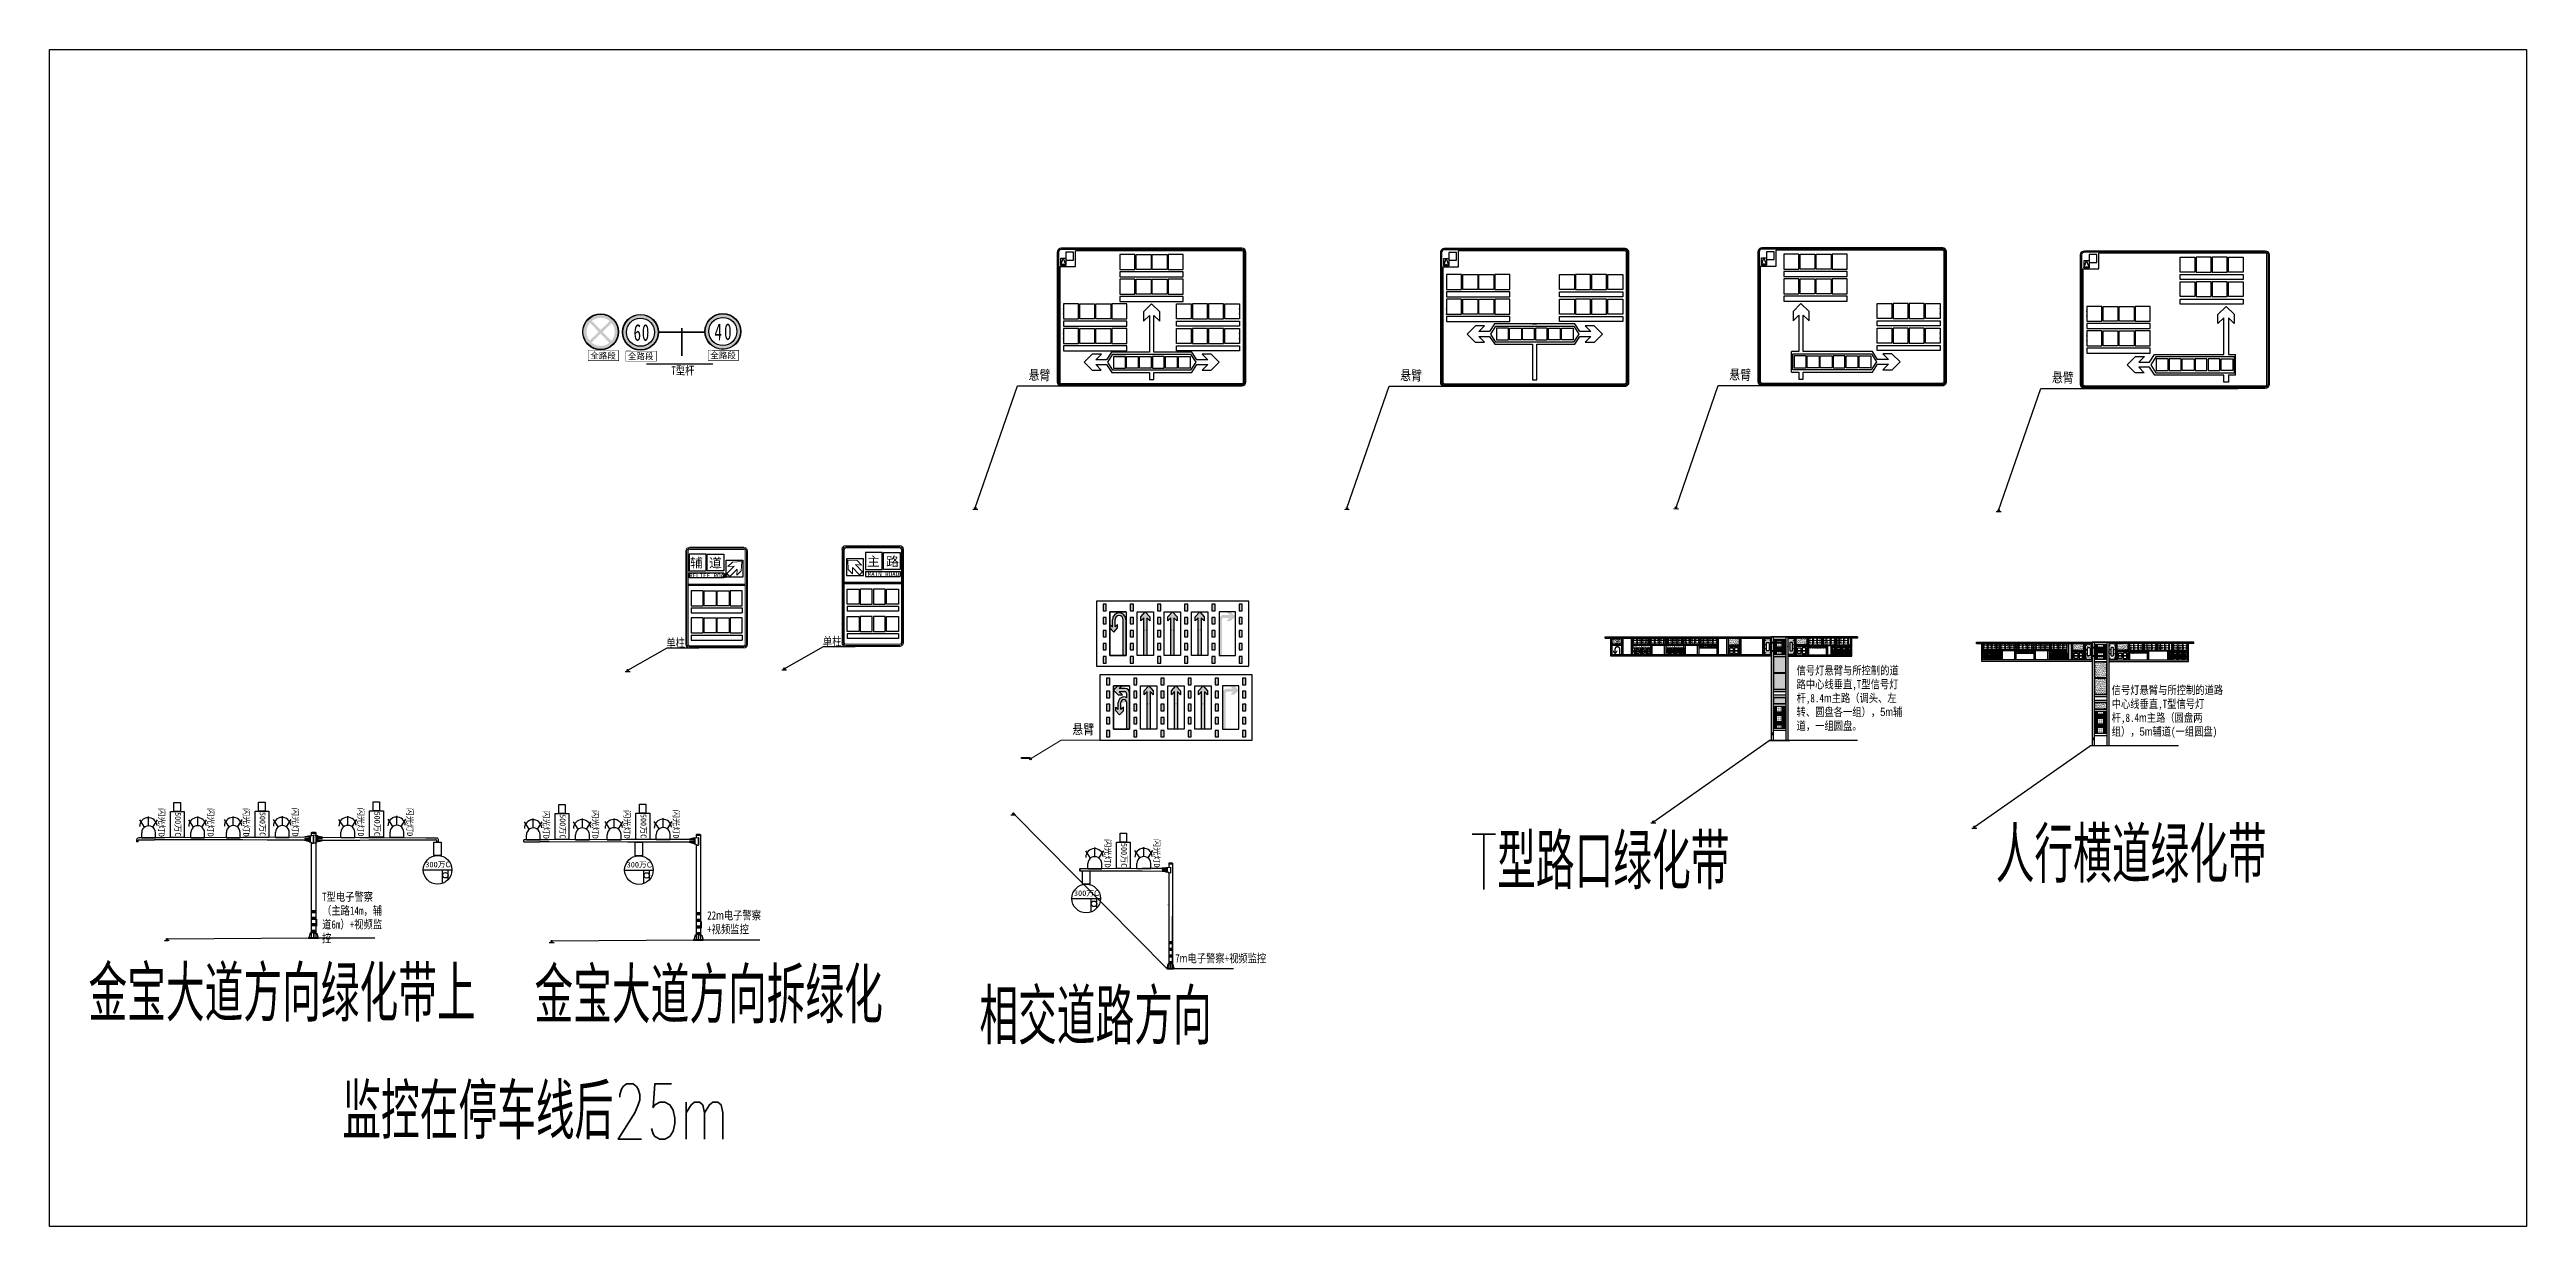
# Model space of a CAD drawing. Header units: millimetres. Extents: x 108070 to 108876, y 12470 to 12955.
# Drawn here: x 108307.4 to 108755.3, y 12470.3 to 12683.1 of the extents above; entities that cross this region are included whole.
import ezdxf

# ---------------------------------------------------------------- set-up
doc = ezdxf.new("R2010")
doc.units = ezdxf.units.MM
doc.header["$LTSCALE"] = 10
doc.linetypes.add('ACAD_ISO04W100', pattern=[30, 24, -3, 0, -3])
doc.layers.get('0').update_dxf_attribs({"linetype": 'CONTINUOUS'})
for name, color, linetype in [('@-交通信号', 7, 'CONTINUOUS'), ('@-交通标志', 7, 'CONTINUOUS'), ('@-图框', 7, 'CONTINUOUS'), ('@-监控设备', 7, 'CONTINUOUS')]:
    doc.layers.add(name, color=color, linetype=linetype)
doc.layers.add('PP-COM', color=7, linetype='CONTINUOUS', lineweight=0)
doc.styles.add('-黑体', font='simhei.ttf', dxfattribs={"width": 0.8})
doc.styles.add('1', font='simhei.ttf', dxfattribs={"width": 1.2})
doc.styles.add('gpshz', font='txt.shx', dxfattribs={"width": 0.7, "bigfont": 'hztxt.shx'})
doc.styles.add('ST', font='', dxfattribs={"width": 0.8})
doc.styles.get("Standard").update_dxf_attribs({"font": 'txt', "bigfont": 'gbcbig.shx'})
doc.styles.add('标线文字样式', font='simhei.ttf')
doc.styles.add('黑体', font='simhei.ttf')
doc.styles.get('ST').set_extended_font_data('SimSun')
pattern_1 = [(142.5, (344207.754, 33805.865), (3.200063, 97.882647), [0, -77.216, 0, -86.36, 0, -82.55]), (172.5, (344207.75, 33805.87), (-89.904657, 143.36502), [0, -41.656, 0, -69.596, 0, -26.67]), (212.5, (344270.24, 33805.865), (-158.198474, 0.287437), [0, -25.4, 0, -91.44, 0, -119.38]), (222.5, (344270.24, 33805.87), (-152.71129, 44.585865), [0, -12.7, 0, -59.944, 0, -68.58])]

msp = doc.modelspace()

# ---------------------------------------------------------------- texts
at = {"layer": '@-交通信号', "char_height": 1.5, "attachment_point": 1, "rotation": 0.0547, "style": 'ST'}
for s, insert, width in [('信号灯悬臂与所控制的道路中心线垂直,T型信号灯杆,8.4{\\fArial|b0|i0|c0|p32;m}主路（调头、左转、圆盘各一组），{\\fArial|b0|i0|c0|p32;5m}辅道，一组圆盘。', (108623.29, 12571.56), 19.6682), ('信号灯悬臂与所控制的道路中心线垂直,T型信号灯杆,8.4{\\fArial|b0|i0|c0|p32;m}主路（圆盘两组），{\\fArial|b0|i0|c0|p32;5m}辅道(一组圆盘)', (108680.27, 12568.02), 20.2122)]:
    msp.add_mtext(s, dxfattribs=dict(at, insert=insert, width=width))
at = {"layer": '@-交通标志', "width": 0.8}
for s, height, rotation, style, p in [('T型杆', 1.5, 359.6557, '黑体', (108419.83, 12624.32)), ('悬臂', 1.8, 358.4218, '-黑体', (108484.42, 12623.4)), ('悬臂', 1.8, 358.4218, '-黑体', (108551.61, 12623.35)), ('悬臂', 1.8, 358.4218, '-黑体', (108611.12, 12623.46)), ('悬臂', 1.8, 358.4218, '-黑体', (108669.45, 12622.94)), ('悬臂', 1.8, 359.5554, '-黑体', (108492.35, 12559.29, 346.68))]:
    msp.add_text(s, height=height, rotation=rotation, dxfattribs=dict(at, style=style)).set_placement(p)
at = {"layer": '@-交通标志', "color": 0, "style": '黑体', "width": 0.8}
for p in [(108418.94, 12575.02), (108447.26, 12575.29)]:
    msp.add_text('单柱', height=1.5, rotation=0.9083, dxfattribs=at).set_placement(p)
at = {"layer": '@-交通标志', "color": 7, "char_height": 3, "attachment_point": 8, "rotation": 359.8632, "style": '标线文字样式'}
for s, insert in [('\\W0.6667;6', (108413.68, 12630.39)), ('{\\W0.666667;0}', (108415.17, 12630.39)), ('\\W0.6667;4', (108428.3, 12630.54)), ('{\\W0.666667;0}', (108430.05, 12630.54))]:
    msp.add_mtext(s, dxfattribs=dict(at, insert=insert))
at = {"layer": '@-图框', "char_height": 10, "width": 70.2132, "attachment_point": 1, "style": 'gpshz'}
for s, insert in [('T型路口绿化带', (108564.36, 12541.23)), ('人行横道绿化带', (108659.31, 12542.42)), ('金宝大道方向绿化带上', (108314.45, 12517.32)), ('金宝大道方向拆绿化', (108395.09, 12517)), ('相交道路方向', (108475.54, 12513.17)), ('监控在停车线后25m', (108360.34, 12496.06))]:
    msp.add_mtext(s, dxfattribs=dict(at, insert=insert))
at = {"layer": '@-监控设备', "char_height": 1.5, "attachment_point": 1, "rotation": 0.0547, "style": 'ST'}
for s, insert, width in [('T型电子警察（主路14m，辅道6m）+视频监控', (108356.68, 12530.64), 11.841), ('22{\\fArial|b0|i0|c0|p32;m}电子警察+视频监控', (108426.31, 12527.27), 9.8025), ('7{\\fArial|b0|i0|c0|p32;m}电子警察+视频监控', (108510.94, 12519.51), 17.1455)]:
    msp.add_mtext(s, dxfattribs=dict(at, insert=insert, width=width))

# ---------------------------------------------------------------- blocks, each defined once
blk = doc.blocks.new('A$C4A21586F')
at = {"layer": '@-交通标志'}
h = blk.add_hatch(color=1, dxfattribs=at)
h.paths.add_polyline_path([(6.38, 3.81, 1), (0.1, 2.67, 1)])
h.paths.add_polyline_path([(1.02, 4.48), (2.9, 3.18), (1.6, 1.3, -0.35914)], flags=16)
h.paths.add_polyline_path([(2, 1.02), (3.3, 2.9), (5.18, 1.6, -0.35914)], flags=16)
h.paths.add_polyline_path([(1.3, 4.88, -0.35914), (4.48, 5.46), (3.18, 3.58)], flags=16)
h.paths.add_polyline_path([(3.58, 3.3), (4.88, 5.18, -0.35914), (5.46, 2)], flags=16)
at = {"layer": '@-交通标志', "color": 1}
for radius in [3.24, 3.19]:
    blk.add_circle((3.24, 3.24, 646.54), radius, dxfattribs=at)
blk = doc.blocks.new('A$C75DF3F3A')
at = {"layer": '@-交通标志', "rotation": 348.7900695939078}
blk.add_blockref('A$C4A21586F', (-0.57, 0.69), dxfattribs=at)
blk = doc.blocks.new('A$C4EC147D4')
at = {"layer": '@-交通标志', "const_width": 0.09, "elevation": 646.54}
blk.add_lwpolyline([(0.05, 1.88), (5.56, 1.87), (5.56, 0.05), (0.05, 0.06)], close=True, dxfattribs=at)
at = {"layer": '@-交通标志', "style": '黑体'}
blk.add_text('全路段', height=1.103, rotation=359.884, dxfattribs=at).set_placement((0.41, 0.4, 646.54))
blk = doc.blocks.new('A$C369A65E7')
at = {"layer": '@-交通标志'}
h = blk.add_hatch(color=1, dxfattribs=at)
h.paths.add_polyline_path([(3.26, 6.43, 1), (3.22, 0.05, 1)])
h.paths.add_polyline_path([(3.25, 5.78, 1), (3.23, 0.7, 1)], flags=16)
at = {"layer": '@-交通标志', "color": 1}
for radius in [3.24, 3.19, 2.54]:
    blk.add_circle((3.24, 3.24, 646.54), radius, dxfattribs=at)
blk = doc.blocks.new('A$C4A233A8C')
at = {"layer": '@-交通标志'}
blk.add_hatch(color=256, dxfattribs=at).paths.add_polyline_path([(-1.63, -0.27), (-1.56, -0.45), (-0.15, 0.04), (-0.21, 0.22)])
h = blk.add_hatch(color=256, dxfattribs=at)
edge = h.paths.add_edge_path()
edge.add_ellipse((0, 0), major_axis=(0.106, 0.106), ratio=1, start_angle=334.0314, end_angle=514.0314)
edge.add_ellipse((0, 0), major_axis=(0.106, 0.106), ratio=1, start_angle=154.0314, end_angle=334.0314)
blk.add_line((-1.56, -0.45), (-1.63, -0.27))
for p, q in [((-1.63, -0.27), (-0.21, 0.22)), ((-0.15, 0.04), (-1.56, -0.45)), ((-0.21, 0.22), (-0.15, 0.04))]:
    blk.add_line(p, q, dxfattribs=at)
blk.add_ellipse((0, 0), major_axis=(-0.106, 0.106), ratio=1, start_param=1.117559, end_param=7.400744, dxfattribs=at)
blk.add_point((0, 0), dxfattribs=at)
blk = doc.blocks.new('A$C34A97C96')
at = {"layer": '@-交通标志'}
h = blk.add_hatch(color=256, dxfattribs=at)
edge = h.paths.add_edge_path()
edge.add_line((2.41, -7.87), (2.95, -7.87))
edge.add_line((2.95, -7.87), (2.95, -1.34))
edge.add_ellipse((2.13, -1.34), major_axis=(0.58, 0.58), ratio=1, start_angle=315, end_angle=405)
edge.add_line((2.13, -0.52), (1.05, -0.52))
edge.add_line((1.05, -0.52), (1.64, 0.02))
edge.add_line((1.64, 0.02), (0.89, 0.02))
edge.add_line((0.89, 0.02), (0, -0.8))
edge.add_line((0, -0.8), (0.89, -1.62))
edge.add_line((0.89, -1.62), (1.64, -1.62))
edge.add_line((1.64, -1.62), (1.05, -1.07))
edge.add_line((1.05, -1.07), (2.08, -1.07))
edge.add_ellipse((2.08, -1.39), major_axis=(-0.232, 0.232), ratio=1, start_angle=225, end_angle=315, ccw=False)
edge.add_line((2.41, -1.39), (2.41, -2.17))
edge.add_ellipse((1.89, -3.03), major_axis=(-0.711, 0.711), ratio=1, start_angle=-76.3323, end_angle=45)
edge.add_line((0.88, -3.03), (0.88, -4.32))
edge.add_line((0.88, -4.32), (0.44, -3.88))
edge.add_line((0.44, -3.88), (0.44, -4.52))
edge.add_line((0.44, -4.52), (1.12, -5.25))
edge.add_line((1.12, -5.25), (1.81, -4.52))
edge.add_line((1.81, -4.52), (1.81, -3.88))
edge.add_line((1.81, -3.88), (1.36, -4.32))
edge.add_line((1.36, -4.32), (1.36, -3.03))
edge.add_ellipse((1.89, -3.03), major_axis=(-0.37, 0.37), ratio=1, start_angle=225, end_angle=405, ccw=False)
edge.add_line((2.41, -3.03), (2.41, -7.87))
for p, q in [((0, -0.8), (0.89, 0.02)), ((2.95, 0), (0, 0)), ((0, 0), (0, -7.87)), ((0.89, 0.02), (1.64, 0.02)), ((1.05, -0.52), (1.64, 0.02)), ((2.95, 0), (2.95, -7.87)), ((0, -0.8), (0.89, -1.62)), ((0.44, -3.88), (0.88, -4.32)), ((0.44, -4.52), (0.44, -3.88)), ((0.88, -4.32), (0.88, -3.03)), ((0.89, -1.62), (1.64, -1.62)), ((2.13, -0.52), (1.05, -0.52)), ((1.05, -1.07), (1.64, -1.62)), ((2.08, -1.07), (1.05, -1.07)), ((1.36, -4.32), (1.36, -3.03)), ((1.81, -3.88), (1.36, -4.32)), ((1.81, -4.52), (1.81, -3.88)), ((2.41, -2.17), (2.41, -1.39)), ((2.41, -7.87), (2.41, -3.03)), ((2.95, -7.87), (2.95, -1.34)), ((0, -7.87), (2.95, -7.87)), ((1.12, -5.25), (0.44, -4.52)), ((1.12, -5.25), (1.81, -4.52)), ((2.41, -7.87), (2.95, -7.87))]:
    blk.add_line(p, q, dxfattribs=at)
for centre, major_axis, start_param, end_param in [((1.89, -3.03), (-0.711, 0.711), -1.332249, 0.785398), ((1.89, -3.03), (-0.37, 0.37), 3.926991, 7.068583), ((2.08, -1.39), (-0.232, 0.232), 3.926991, 5.497787), ((2.13, -1.34), (0.58, 0.58), 5.497787, 7.068583)]:
    blk.add_ellipse(centre, major_axis=major_axis, ratio=1, start_param=start_param, end_param=end_param, dxfattribs=at)
blk = doc.blocks.new('A$C638E44E2')
at = {"layer": '@-交通标志'}
h = blk.add_hatch(color=256, dxfattribs=at)
h.paths.add_polyline_path([(1.18, 10.03), (1.77, 10.03), (1.77, 11.21), (1.18, 11.21)])
h.paths.add_polyline_path([(1.77, 8.85), (1.18, 8.85), (1.18, 7.67), (1.77, 7.67)])
h.paths.add_polyline_path([(1.77, 6.49), (1.18, 6.49), (1.18, 5.31), (1.77, 5.31)])
h.paths.add_polyline_path([(1.18, 2.95), (1.77, 2.95), (1.77, 4.13), (1.18, 4.13)])
h.paths.add_polyline_path([(1.18, 0.59), (1.77, 0.59), (1.77, 1.77), (1.18, 1.77)])
h = blk.add_hatch(color=256, dxfattribs=at)
h.paths.add_polyline_path([(6.1, 10.03), (6.69, 10.03), (6.69, 11.21), (6.1, 11.21)])
h.paths.add_polyline_path([(6.69, 8.85), (6.1, 8.85), (6.1, 7.67), (6.69, 7.67)])
h.paths.add_polyline_path([(6.69, 6.49), (6.1, 6.49), (6.1, 5.31), (6.69, 5.31)])
h.paths.add_polyline_path([(6.1, 2.95), (6.69, 2.95), (6.69, 4.13), (6.1, 4.13)])
h.paths.add_polyline_path([(6.1, 0.59), (6.69, 0.59), (6.69, 1.77), (6.1, 1.77)])
for points in [[(8.54, 1.97), (9.08, 1.97), (9.08, 8.79), (9.63, 8.2), (9.63, 8.95), (8.81, 9.84), (7.99, 8.95), (7.99, 8.2), (8.54, 8.79)], [(13.46, 1.97), (14, 1.97), (14, 8.79), (14.55, 8.2), (14.55, 8.95), (13.73, 9.84), (12.91, 8.95), (12.91, 8.2), (13.46, 8.79)], [(18.38, 1.97), (18.92, 1.97), (18.92, 8.79), (19.47, 8.2), (19.47, 8.95), (18.65, 9.84), (17.83, 8.95), (17.83, 8.2), (18.38, 8.79)], [(22.17, 1.97), (22.17, 8.47, -0.414214), (22.99, 9.29), (24.07, 9.29), (23.48, 9.84), (24.24, 9.84), (25.12, 9.02), (24.24, 8.2), (23.48, 8.2), (24.07, 8.75), (22.99, 8.75, 0.414214), (22.71, 8.47), (22.71, 1.97)]]:
    blk.add_hatch(color=256, dxfattribs=at).paths.add_polyline_path(points)
h = blk.add_hatch(color=256, dxfattribs=at)
h.paths.add_polyline_path([(11.02, 10.03), (11.61, 10.03), (11.61, 11.21), (11.02, 11.21)])
h.paths.add_polyline_path([(11.61, 8.85), (11.02, 8.85), (11.02, 7.67), (11.61, 7.67)])
h.paths.add_polyline_path([(11.61, 6.49), (11.02, 6.49), (11.02, 5.31), (11.61, 5.31)])
h.paths.add_polyline_path([(11.02, 2.95), (11.61, 2.95), (11.61, 4.13), (11.02, 4.13)])
h.paths.add_polyline_path([(11.02, 0.59), (11.61, 0.59), (11.61, 1.77), (11.02, 1.77)])
h = blk.add_hatch(color=256, dxfattribs=at)
h.paths.add_polyline_path([(15.93, 10.03), (16.52, 10.03), (16.52, 11.21), (15.93, 11.21)])
h.paths.add_polyline_path([(16.52, 8.85), (15.93, 8.85), (15.93, 7.67), (16.52, 7.67)])
h.paths.add_polyline_path([(16.52, 6.49), (15.93, 6.49), (15.93, 5.31), (16.52, 5.31)])
h.paths.add_polyline_path([(15.93, 2.95), (16.52, 2.95), (16.52, 4.13), (15.93, 4.13)])
h.paths.add_polyline_path([(15.93, 0.59), (16.52, 0.59), (16.52, 1.77), (15.93, 1.77)])
h = blk.add_hatch(color=256, dxfattribs=at)
h.paths.add_polyline_path([(20.85, 10.03), (21.44, 10.03), (21.44, 11.21), (20.85, 11.21)])
h.paths.add_polyline_path([(21.44, 8.85), (20.85, 8.85), (20.85, 7.67), (21.44, 7.67)])
h.paths.add_polyline_path([(21.44, 6.49), (20.85, 6.49), (20.85, 5.31), (21.44, 5.31)])
h.paths.add_polyline_path([(20.85, 2.95), (21.44, 2.95), (21.44, 4.13), (20.85, 4.13)])
h.paths.add_polyline_path([(20.85, 0.59), (21.44, 0.59), (21.44, 1.77), (20.85, 1.77)])
h = blk.add_hatch(color=256, dxfattribs=at)
h.paths.add_polyline_path([(25.77, 10.03), (26.36, 10.03), (26.36, 11.21), (25.77, 11.21)])
h.paths.add_polyline_path([(26.36, 8.85), (25.77, 8.85), (25.77, 7.67), (26.36, 7.67)])
h.paths.add_polyline_path([(26.36, 6.49), (25.77, 6.49), (25.77, 5.31), (26.36, 5.31)])
h.paths.add_polyline_path([(25.77, 2.95), (26.36, 2.95), (26.36, 4.13), (25.77, 4.13)])
h.paths.add_polyline_path([(25.77, 0.59), (26.36, 0.59), (26.36, 1.77), (25.77, 1.77)])
for p, q in [((27.54, 11.8), (0, 11.8)), ((0, 11.8), (0, 0)), ((1.18, 11.21), (1.18, 10.03)), ((1.77, 11.21), (1.18, 11.21)), ((1.18, 10.03), (1.77, 10.03)), ((1.77, 10.03), (1.77, 11.21)), ((6.1, 11.21), (6.1, 10.03)), ((6.69, 11.21), (6.1, 11.21)), ((6.1, 10.03), (6.69, 10.03)), ((6.69, 10.03), (6.69, 11.21)), ((11.02, 11.21), (11.02, 10.03)), ((11.61, 11.21), (11.02, 11.21)), ((11.02, 10.03), (11.61, 10.03)), ((11.61, 10.03), (11.61, 11.21)), ((15.93, 11.21), (15.93, 10.03)), ((16.52, 11.21), (15.93, 11.21)), ((15.93, 10.03), (16.52, 10.03)), ((16.52, 10.03), (16.52, 11.21)), ((20.85, 11.21), (20.85, 10.03)), ((21.44, 11.21), (20.85, 11.21)), ((20.85, 10.03), (21.44, 10.03)), ((21.44, 10.03), (21.44, 11.21)), ((25.77, 11.21), (25.77, 10.03)), ((26.36, 11.21), (25.77, 11.21)), ((25.77, 10.03), (26.36, 10.03)), ((26.36, 10.03), (26.36, 11.21)), ((27.54, 0), (27.54, 11.8)), ((27.54, 0), (27.54, 11.8)), ((1.18, 8.85), (1.18, 7.67)), ((1.77, 8.85), (1.18, 8.85)), ((1.18, 7.67), (1.77, 7.67)), ((1.18, 6.49), (1.18, 5.31)), ((1.77, 6.49), (1.18, 6.49)), ((1.18, 5.31), (1.77, 5.31)), ((1.77, 7.67), (1.77, 8.85)), ((1.77, 5.31), (1.77, 6.49)), ((6.1, 8.85), (6.1, 7.67)), ((6.69, 8.85), (6.1, 8.85)), ((6.1, 7.67), (6.69, 7.67)), ((6.1, 6.49), (6.1, 5.31)), ((6.69, 6.49), (6.1, 6.49)), ((6.1, 5.31), (6.69, 5.31)), ((6.69, 7.67), (6.69, 8.85)), ((6.69, 5.31), (6.69, 6.49)), ((11.02, 8.85), (11.02, 7.67)), ((11.61, 8.85), (11.02, 8.85)), ((11.02, 7.67), (11.61, 7.67)), ((11.02, 6.49), (11.02, 5.31)), ((11.61, 6.49), (11.02, 6.49)), ((11.02, 5.31), (11.61, 5.31)), ((11.61, 7.67), (11.61, 8.85)), ((11.61, 5.31), (11.61, 6.49)), ((15.93, 8.85), (15.93, 7.67)), ((16.52, 8.85), (15.93, 8.85)), ((15.93, 7.67), (16.52, 7.67)), ((15.93, 6.49), (15.93, 5.31)), ((16.52, 6.49), (15.93, 6.49)), ((15.93, 5.31), (16.52, 5.31)), ((16.52, 7.67), (16.52, 8.85)), ((16.52, 5.31), (16.52, 6.49)), ((20.85, 8.85), (20.85, 7.67)), ((21.44, 8.85), (20.85, 8.85)), ((20.85, 7.67), (21.44, 7.67)), ((20.85, 6.49), (20.85, 5.31)), ((21.44, 6.49), (20.85, 6.49)), ((20.85, 5.31), (21.44, 5.31)), ((21.44, 7.67), (21.44, 8.85)), ((21.44, 5.31), (21.44, 6.49)), ((25.77, 8.85), (25.77, 7.67)), ((26.36, 8.85), (25.77, 8.85)), ((25.77, 7.67), (26.36, 7.67)), ((25.77, 6.49), (25.77, 5.31)), ((26.36, 6.49), (25.77, 6.49)), ((25.77, 5.31), (26.36, 5.31)), ((26.36, 7.67), (26.36, 8.85)), ((26.36, 5.31), (26.36, 6.49)), ((0, 0), (27.54, 0)), ((1.18, 4.13), (1.18, 2.95)), ((1.77, 4.13), (1.18, 4.13)), ((1.18, 2.95), (1.77, 2.95)), ((1.18, 1.77), (1.18, 0.59)), ((1.77, 1.77), (1.18, 1.77)), ((1.18, 0.59), (1.77, 0.59)), ((1.77, 2.95), (1.77, 4.13)), ((1.77, 0.59), (1.77, 1.77)), ((6.1, 4.13), (6.1, 2.95)), ((6.69, 4.13), (6.1, 4.13)), ((6.1, 2.95), (6.69, 2.95)), ((6.1, 1.77), (6.1, 0.59)), ((6.69, 1.77), (6.1, 1.77)), ((6.1, 0.59), (6.69, 0.59)), ((6.69, 2.95), (6.69, 4.13)), ((6.69, 0.59), (6.69, 1.77)), ((11.02, 4.13), (11.02, 2.95)), ((11.61, 4.13), (11.02, 4.13)), ((11.02, 2.95), (11.61, 2.95)), ((11.02, 1.77), (11.02, 0.59)), ((11.61, 1.77), (11.02, 1.77)), ((11.02, 0.59), (11.61, 0.59)), ((11.61, 2.95), (11.61, 4.13)), ((11.61, 0.59), (11.61, 1.77)), ((15.93, 4.13), (15.93, 2.95)), ((16.52, 4.13), (15.93, 4.13)), ((15.93, 2.95), (16.52, 2.95)), ((15.93, 1.77), (15.93, 0.59)), ((16.52, 1.77), (15.93, 1.77)), ((15.93, 0.59), (16.52, 0.59)), ((16.52, 2.95), (16.52, 4.13)), ((16.52, 0.59), (16.52, 1.77)), ((20.85, 4.13), (20.85, 2.95)), ((21.44, 4.13), (20.85, 4.13)), ((20.85, 2.95), (21.44, 2.95)), ((20.85, 1.77), (20.85, 0.59)), ((21.44, 1.77), (20.85, 1.77)), ((20.85, 0.59), (21.44, 0.59)), ((21.44, 2.95), (21.44, 4.13)), ((21.44, 0.59), (21.44, 1.77)), ((25.77, 4.13), (25.77, 2.95)), ((26.36, 4.13), (25.77, 4.13)), ((25.77, 2.95), (26.36, 2.95)), ((25.77, 1.77), (25.77, 0.59)), ((26.36, 1.77), (25.77, 1.77)), ((25.77, 0.59), (26.36, 0.59)), ((26.36, 2.95), (26.36, 4.13)), ((26.36, 0.59), (26.36, 1.77))]:
    blk.add_line(p, q, dxfattribs=at)
at = {"layer": '@-交通标志', "linetype": 'ACAD_ISO04W100', "ltscale": 0.5}
for p, q in [((2.42, 1.97), (2.42, 9.84)), ((2.42, 9.84), (5.37, 9.84)), ((2.42, 1.97), (2.42, 9.84)), ((2.42, 9.84), (5.37, 9.84)), ((2.42, 1.97), (2.42, 9.84)), ((2.42, 9.84), (5.37, 9.84)), ((5.37, 9.84), (5.37, 1.97)), ((5.37, 9.84), (5.37, 1.97)), ((5.37, 9.84), (5.37, 1.97)), ((22.17, 9.84), (22.17, 1.97)), ((25.12, 9.84), (22.17, 9.84)), ((22.17, 9.84), (22.17, 1.97)), ((25.12, 9.84), (22.17, 9.84)), ((22.17, 9.84), (22.17, 1.97)), ((25.12, 9.84), (22.17, 9.84)), ((25.12, 1.97), (25.12, 9.84)), ((25.12, 1.97), (25.12, 9.84)), ((25.12, 1.97), (25.12, 9.84)), ((5.37, 1.97), (2.42, 1.97)), ((5.37, 1.97), (2.42, 1.97)), ((5.37, 1.97), (2.42, 1.97)), ((22.17, 1.97), (25.12, 1.97)), ((22.17, 1.97), (25.12, 1.97)), ((22.17, 1.97), (25.12, 1.97))]:
    blk.add_line(p, q, dxfattribs=at)
for points in [[(10.29, 9.84), (10.29, 1.97), (7.34, 1.97), (7.34, 9.84)], [(15.21, 9.84), (15.21, 1.97), (12.25, 1.97), (12.25, 9.84)], [(20.12, 9.84), (20.12, 1.97), (17.17, 1.97), (17.17, 9.84)]]:
    blk.add_lwpolyline(points, close=True, dxfattribs=at)
at = {"layer": '@-交通标志'}
for points in [[(9.63, 8.2), (9.08, 8.79), (9.08, 1.97), (8.54, 1.97), (8.54, 8.79), (7.99, 8.2), (7.99, 8.95), (8.81, 9.84), (9.63, 8.95)], [(14.55, 8.2), (14, 8.79), (14, 1.97), (13.46, 1.97), (13.46, 8.79), (12.91, 8.2), (12.91, 8.95), (13.73, 9.84), (14.55, 8.95)], [(19.47, 8.2), (18.92, 8.79), (18.92, 1.97), (18.38, 1.97), (18.38, 8.79), (17.83, 8.2), (17.83, 8.95), (18.65, 9.84), (19.47, 8.95)]]:
    blk.add_lwpolyline(points, close=True, dxfattribs=at)
at = {"layer": '@-交通标志', "color": 0, "linetype": 'ByBlock'}
for p in [(8.54, 6.56), (9.08, 6.56), (13.46, 6.56), (14, 6.56), (18.38, 6.56), (18.92, 6.56)]:
    blk.add_point(p, dxfattribs=at)
at = {"layer": '@-交通标志'}
blk.add_solid([(6.06, 9.82), (6.06, 9.82), (6.06, 9.84)], dxfattribs=at)
blk.add_blockref('A$C34A97C96', (2.42, 9.84), dxfattribs=at)
blk = doc.blocks.new('A$C746A6219')
at = {"layer": '@-交通标志', "lineweight": 0}
for p, q in [((-10, 4), (-10, 254)), ((-7, 4), (-7, 254)), ((-4, 4), (-4, 254)), ((0, 264), (15.3, 264)), ((0, 261), (15.3, 261)), ((0, 258), (15.3, 258)), ((15.3, 264), (145, 264)), ((15.3, 261), (145, 261)), ((15.3, 258), (145, 258)), ((99.7, 193.9), (119.1, 213.3)), ((99.7, 193.9), (119.1, 213.3)), ((102.8, 212.2), (114.8, 224.1)), ((102.8, 212.2), (114.8, 224.1)), ((119.1, 213.3), (102.8, 212.2)), ((119.1, 213.3), (102.8, 212.2)), ((127.3, 205.2), (107.9, 185.8)), ((127.3, 205.2), (107.9, 185.8)), ((114.8, 224.1), (139.5, 225.5)), ((114.8, 224.1), (139.5, 225.5)), ((119.1, 213.3), (119.1, 213.3)), ((119.1, 213.3), (119.1, 213.3)), ((126.4, 188.6), (127.3, 205.2)), ((126.4, 188.6), (127.3, 205.2)), ((138.3, 200.5), (126.4, 188.6)), ((138.3, 200.5), (126.4, 188.6)), ((139.5, 225.5), (138.3, 200.5)), ((139.5, 225.5), (138.3, 200.5)), ((149, 254), (149, 4)), ((152, 254), (152, 4)), ((155, 254), (155, 4)), ((107.9, 185.8), (99.7, 193.9)), ((107.9, 185.8), (99.7, 193.9)), ((145, 0), (0, 0)), ((145, -3), (0, -3)), ((145, -6), (0, -6))]:
    blk.add_line(p, q, dxfattribs=at)
at = {"layer": '@-交通标志'}
for p, q in [((44, 245.7), (-1, 245.7)), ((-1, 245.7), (-1, 200.7)), ((-1, 200.7), (44, 200.7)), ((44, 200.7), (44, 245.7)), ((47, 200.7), (47, 245.7)), ((47, 245.7), (92, 245.7)), ((92, 200.7), (47, 200.7)), ((92, 245.7), (92, 200.7)), ((97.6, 183.9), (97.6, 228.9)), ((97.6, 228.9), (142.6, 228.9)), ((142.6, 228.9), (142.6, 183.9)), ((-4, 165.3), (149, 165.3)), ((-4, 162.3), (149, 162.3)), ((-1, 194.7), (-1, 181.7)), ((92, 194.7), (-1, 194.7)), ((92, 181.7), (-1, 181.7)), ((36, 147.3), (4, 147.3)), ((4, 147.3), (4, 107.3)), ((36, 107.3), (36, 147.3)), ((39, 107.3), (39, 147.3)), ((39, 147.3), (71, 147.3)), ((71, 147.3), (71, 107.3)), ((74, 107.3), (74, 147.3)), ((74, 147.3), (106, 147.3)), ((92, 194.7), (92, 181.7)), ((142.6, 183.9), (97.6, 183.9)), ((106, 147.3), (106, 107.3)), ((141, 147.3), (109, 147.3)), ((109, 147.3), (109, 107.3)), ((141, 107.3), (141, 147.3)), ((4, 107.3), (36, 107.3)), ((4, 101.3), (4, 88.3)), ((4, 101.3), (141, 101.3)), ((4, 88.3), (141, 88.3)), ((36, 74.3), (4, 74.3)), ((4, 74.3), (4, 34.3)), ((36, 34.3), (36, 74.3)), ((71, 107.3), (39, 107.3)), ((39, 34.3), (39, 74.3)), ((39, 74.3), (71, 74.3)), ((71, 74.3), (71, 34.3)), ((106, 107.3), (74, 107.3)), ((74, 34.3), (74, 74.3)), ((74, 74.3), (106, 74.3)), ((106, 74.3), (106, 34.3)), ((109, 107.3), (141, 107.3)), ((141, 74.3), (109, 74.3)), ((109, 74.3), (109, 34.3)), ((141, 101.3), (141, 88.3)), ((141, 34.3), (141, 74.3)), ((4, 34.3), (36, 34.3)), ((4, 28.3), (4, 15.3)), ((4, 28.3), (141, 28.3)), ((4, 15.3), (141, 15.3)), ((71, 34.3), (39, 34.3)), ((106, 34.3), (74, 34.3)), ((109, 34.3), (141, 34.3)), ((141, 28.3), (141, 15.3))]:
    blk.add_line(p, q, dxfattribs=at)
at = {"layer": '@-交通标志', "lineweight": 0}
for centre, radius, start, end in [((0, 254), 10, 90, 180), ((0, 254), 7, 90, 180), ((0, 254), 4, 90, 180), ((145, 254), 10, 0, 90), ((145, 254), 7, 0, 90), ((145, 254), 4, 0, 90), ((0, 4), 10, 180, 270), ((0, 4), 7, 180, 270), ((0, 4), 4, 180, 270), ((145, 4), 4, 270, 0), ((145, 4), 7, 270, 0), ((145, 4), 10, 270, 0)]:
    blk.add_arc(centre, radius, start, end, dxfattribs=at)
at = {"layer": '@-交通标志', "color": 7, "style": '1'}
blk.add_text('辅 道', height=25, dxfattribs=at).set_placement((1.1, 209.6))
at = {"layer": '@-交通标志', "color": 7, "lineweight": 0, "style": '黑体'}
blk.add_text('RELIEF ROAD', height=12, dxfattribs=at).set_placement((-1.4, 181.7))
blk = doc.blocks.new('A$C61B13433')
at = {"layer": '@-交通标志', "linetype": 'ByBlock', "lineweight": -3}
for points in [[(0.13, 0, 1), (-0.13, 0, 1)], [(0.54, -0.23), (0.48, -0.01), (-0.44, -0.27), (-0.38, -0.49)]]:
    blk.add_hatch(color=14, dxfattribs=at).paths.add_polyline_path(points)
at = {"layer": '@-交通标志', "color": 14}
blk.add_circle((0, 0), 0.132, dxfattribs=at)
blk = doc.blocks.new('A$C4FDC4A08')
at = {"layer": '@-交通标志', "lineweight": 0}
for p, q in [((9.63, 20.06), (0, 20.06)), ((9.63, 19.84), (0, 19.84)), ((10.77, 20.06), (9.63, 20.06)), ((10.77, 19.84), (9.63, 19.84)), ((-0.74, 19.32), (-0.74, 0.74)), ((-0.52, 19.32), (-0.52, 0.74)), ((-0.3, 19.32), (-0.3, 0.74)), ((9.63, 19.62), (0, 19.62)), ((2.25, 17.09), (0.41, 17.2)), ((0.41, 17.2), (0.5, 15.34)), ((2.25, 17.09), (0.41, 17.2)), ((0.41, 17.2), (0.5, 15.34)), ((0.5, 15.34), (1.38, 14.46)), ((0.5, 15.34), (1.38, 14.46)), ((1.38, 14.46), (1.32, 15.69)), ((1.32, 15.69), (2.76, 14.25)), ((1.38, 14.46), (1.32, 15.69)), ((1.32, 15.69), (2.76, 14.25)), ((1.92, 16.29), (3.13, 16.21)), ((3.36, 14.85), (1.92, 16.29)), ((1.92, 16.29), (1.92, 16.29)), ((1.92, 16.29), (3.13, 16.21)), ((3.36, 14.85), (1.92, 16.29)), ((1.92, 16.29), (1.92, 16.29)), ((3.13, 16.21), (2.25, 17.09)), ((3.13, 16.21), (2.25, 17.09)), ((2.76, 14.25), (3.36, 14.85)), ((2.76, 14.25), (3.36, 14.85)), ((10.77, 19.62), (9.63, 19.62)), ((11.07, 0.74), (11.07, 19.32)), ((11.29, 0.74), (11.29, 19.32)), ((11.52, 0.74), (11.52, 19.32)), ((0, 0.45), (10.77, 0.45)), ((0, 0.22), (10.77, 0.22)), ((0, 0), (10.77, 0))]:
    blk.add_line(p, q, dxfattribs=at)
at = {"layer": '@-交通标志'}
for p, q in [((3.52, 17.45), (0.18, 17.45)), ((0.18, 17.45), (0.18, 14.11)), ((3.52, 14.11), (3.52, 17.45)), ((7.28, 18.7), (3.94, 18.7)), ((3.94, 18.7), (3.94, 15.35)), ((3.94, 15.35), (7.28, 15.35)), ((3.94, 14.91), (3.94, 13.94)), ((3.94, 14.91), (10.85, 14.91)), ((7.28, 15.35), (7.28, 18.7)), ((7.5, 15.35), (7.5, 18.7)), ((7.5, 18.7), (10.85, 18.7)), ((10.85, 15.35), (7.5, 15.35)), ((10.85, 18.7), (10.85, 15.35)), ((10.85, 14.91), (10.85, 13.94)), ((11.07, 12.73), (-0.3, 12.73)), ((11.07, 12.5), (-0.3, 12.5)), ((0.18, 14.11), (3.52, 14.11)), ((0.3, 8.42), (0.3, 11.39)), ((0.3, 11.39), (2.67, 11.39)), ((2.67, 11.39), (2.67, 8.42)), ((5.28, 11.39), (2.9, 11.39)), ((2.9, 11.39), (2.9, 8.42)), ((3.94, 13.94), (10.85, 13.94)), ((5.28, 8.42), (5.28, 11.39)), ((7.88, 11.39), (5.5, 11.39)), ((5.5, 11.39), (5.5, 8.42)), ((7.88, 8.42), (7.88, 11.39)), ((8.1, 8.42), (8.1, 11.39)), ((8.1, 11.39), (10.48, 11.39)), ((10.48, 11.39), (10.48, 8.42)), ((2.67, 8.42), (0.3, 8.42)), ((0.3, 7.97), (0.3, 7.01)), ((10.48, 7.97), (0.3, 7.97)), ((10.48, 7.01), (0.3, 7.01)), ((0.3, 2.99), (0.3, 5.97)), ((0.3, 5.97), (2.67, 5.97)), ((2.67, 5.97), (2.67, 2.99)), ((2.9, 8.42), (5.28, 8.42)), ((5.28, 5.97), (2.9, 5.97)), ((2.9, 5.97), (2.9, 2.99)), ((5.28, 2.99), (5.28, 5.97)), ((5.5, 8.42), (7.88, 8.42)), ((7.88, 5.97), (5.5, 5.97)), ((5.5, 5.97), (5.5, 2.99)), ((7.88, 2.99), (7.88, 5.97)), ((10.48, 8.42), (8.1, 8.42)), ((8.1, 2.99), (8.1, 5.97)), ((8.1, 5.97), (10.48, 5.97)), ((10.48, 7.97), (10.48, 7.01)), ((10.48, 5.97), (10.48, 2.99)), ((2.67, 2.99), (0.3, 2.99)), ((0.3, 2.55), (0.3, 1.58)), ((10.48, 2.55), (0.3, 2.55)), ((10.48, 1.58), (0.3, 1.58)), ((2.9, 2.99), (5.28, 2.99)), ((5.5, 2.99), (7.88, 2.99)), ((10.48, 2.99), (8.1, 2.99)), ((10.48, 2.55), (10.48, 1.58))]:
    blk.add_line(p, q, dxfattribs=at)
at = {"layer": '@-交通标志', "lineweight": 0}
for centre, radius, start, end in [((0, 19.32), 0.743, 90, 180), ((0, 19.32), 0.52, 90, 180), ((10.77, 19.32), 0.743, 0, 90), ((10.77, 19.32), 0.52, 0, 90), ((0, 19.32), 0.297, 90, 180), ((10.77, 19.32), 0.297, 0, 90), ((0, 0.74), 0.743, 180, 270), ((0, 0.74), 0.52, 180, 270), ((0, 0.74), 0.297, 180, 270), ((10.77, 0.74), 0.297, 270, 0), ((10.77, 0.74), 0.52, 270, 0), ((10.77, 0.74), 0.743, 270, 0)]:
    blk.add_arc(centre, radius, start, end, dxfattribs=at)
at = {"layer": '@-交通标志', "color": 7, "style": '1'}
blk.add_text('主 路', height=1.857, dxfattribs=at).set_placement((4.25, 16.02))
at = {"layer": '@-交通标志', "color": 7, "lineweight": 0, "style": '黑体'}
blk.add_text('MAIN ROAD', height=0.892, dxfattribs=at).set_placement((4.36, 13.97))
blk = doc.blocks.new('A$C498D7EB7')
at = {"layer": '@-监控设备', "linetype": 'Continuous', "ltscale": 2}
for p, q in [((0, 0.01), (0, 5.36)), ((0, 5.36), (2.82, 5.36)), ((0.74, 5.36), (0.74, 7.18)), ((0.74, 7.18), (2.04, 7.18)), ((2.04, 5.36), (0.74, 5.36)), ((2.04, 7.18), (2.04, 5.36)), ((2.82, 5.36), (2.82, 0.01)), ((2.82, 0.01), (0, 0.01))]:
    blk.add_line(p, q, dxfattribs=at)
at = {"layer": '@-监控设备', "style": '黑体'}
blk.add_text('500万C', height=1.2, rotation=270, dxfattribs=at).set_placement((0.95, 5.19))
blk = doc.blocks.new('A$C553501C0')
at = {"layer": '@-监控设备', "linetype": 'Continuous', "ltscale": 2}
for p, q in [((0.5, 1.93), (-0.36, 3.27)), ((0, 0), (0, 0.93)), ((0, 0), (2.5, 0)), ((1.25, 2.18), (1.25, 3.85)), ((2, 1.93), (2.86, 3.27)), ((2, 1.93), (2.77, 3.13)), ((2.5, 0), (2.5, 0.93))]:
    blk.add_line(p, q, dxfattribs=at)
for centre, major_axis, start_param, end_param in [((1.2, 2.09), (-1.11, 1.11), 4.005147, 7.088453), ((1.25, 0.93), (0.883, 0.883), 5.497787, 8.63938)]:
    blk.add_ellipse(centre, major_axis=major_axis, ratio=1, start_param=start_param, end_param=end_param, dxfattribs=at)
at = {"layer": '@-监控设备', "style": '黑体'}
blk.add_text('闪光灯D', height=1.064, rotation=270, dxfattribs=at).set_placement((3.06, 5.38))
blk = doc.blocks.new('A$C69D301AD')
at = {"layer": '@-监控设备', "linetype": 'Continuous', "ltscale": 2}
blk.add_lwpolyline([(0, 0), (1.29, 0), (1.29, -2.44), (0, -2.44)], close=True, dxfattribs=at)
at = {"layer": '@-监控设备', "linetype": 'Continuous', "ltscale": 2, "flags": 128}
for points in [[(-1.95, -5.03), (3.24, -5.03)], [(1.53, -7.47), (1.53, -5.03)], [(2.58, -6.75), (2.58, -5.03)]]:
    blk.add_lwpolyline(points, dxfattribs=at)
at = {"layer": '@-监控设备', "linetype": 'Continuous', "ltscale": 2}
for centre, radius in [((0.65, -5.03), 2.59), ((2.06, -6), 0.501)]:
    blk.add_circle(centre, radius, dxfattribs=at)
at = {"layer": '@-监控设备', "linetype": 'Continuous', "ltscale": 2, "insert": (-1.57, -3.56), "char_height": 1, "width": 4.9548, "attachment_point": 1, "style": '黑体'}
blk.add_mtext('300万{\\fArial|b0|i0|c0|p32;C}', dxfattribs=at)
blk = doc.blocks.new('A$C25111850')
at = {"layer": '@-监控设备', "linetype": 'ByBlock', "lineweight": -3}
for points in [[(0.26, 0.53, 1), (0, 0.53, 1)], [(0.55, 0.95), (0.31, 0.97), (0.22, 0.02), (0.46, 0)]]:
    blk.add_hatch(color=14, dxfattribs=at).paths.add_polyline_path(points)
at = {"layer": '@-监控设备', "color": 14}
blk.add_circle((0.13, 0.53), 0.132, dxfattribs=at)
blk = doc.blocks.new('A$C2DB36726')
at = {"layer": '@-交通信号'}
for p, q in [((-12.12, 18.13), (-15.83, 18.12)), ((-4.51, 18.15), (-12.12, 18.13)), ((-15.83, 17.77), (-12.12, 17.76)), ((-12.12, 17.76), (-4.51, 17.74))]:
    blk.add_line(p, q, dxfattribs=at)
at = {"layer": '@-交通信号', "color": 0}
for p, q in [((-0.17, 18.19), (-4.51, 18.15)), ((-0.32, 18.31), (-0.92, 18.25)), ((-0.92, 18.25), (-0.92, 18.18)), ((-0.92, 17.97), (-0.92, 17.93)), ((-0.92, 17.97), (-0.17, 17.97)), ((-0.92, 17.93), (-0.17, 17.93)), ((-0.32, 18.31), (-0.17, 18.31)), ((-0.17, 18.32), (-0.02, 18.32)), ((-0.17, 18.32), (-0.17, 17.58)), ((-0.1, 18.32), (-0.1, 17.58)), ((-0.02, 18.32), (0.6, 18.39)), ((-0.02, 18.32), (-0.02, 17.58)), ((0.93, 19.11), (0.27, 19.11)), ((0.93, 19.11), (0.27, 19.11)), ((0.27, 19.11), (0.93, 19.11)), ((0.27, 19.11), (0.27, 19.11)), ((0.27, 19.11), (0.27, 19.11)), ((0.27, 19.11), (0.27, 19.11)), ((0.27, 19.11), (0.27, 18.36)), ((0.93, 18.92), (0.27, 18.92)), ((0.6, 18.39), (0.6, 17.37)), ((-4.51, 17.74), (-0.17, 17.71)), ((-0.92, 17.65), (-0.92, 17.72)), ((-0.32, 17.59), (-0.92, 17.65)), ((-0.32, 17.59), (-0.17, 17.59)), ((-0.17, 17.58), (-0.02, 17.58)), ((0.27, 17.37), (-0.02, 17.58)), ((0.27, 17.37), (0.6, 17.37)), ((0, 0.09), (1.2, 0.09)), ((0, 0.09), (0, 0)), ((0, 0), (1.2, 0)), ((0.03, 0.24), (0.18, 0.91)), ((0.03, 0.24), (0.03, 0.09)), ((0.27, 0.91), (0.18, 0.91)), ((0.76, 2.35), (0.27, 2.35)), ((0.92, 2.35), (0.27, 2.35)), ((0.76, 2.35), (0.27, 2.35)), ((0.57, 0.91), (0.57, 0.09)), ((0.57, 0.91), (0.62, 0.91)), ((0.62, 0.91), (0.62, 0.09)), ((0.93, 0.91), (1.02, 0.91)), ((1.17, 0.24), (1.02, 0.91)), ((1.17, 0.24), (1.17, 0.09)), ((1.2, 0.09), (1.2, 0))]:
    blk.add_line(p, q, dxfattribs=at)
at = {"layer": '@-交通信号', "color": 7}
for p, q in [((0.93, 19.11), (0.93, 0.09)), ((0.27, 17.37), (0.27, 0.09))]:
    blk.add_line(p, q, dxfattribs=at)
at = {"layer": '@-交通信号'}
blk.add_lwpolyline([(-15.83, 18.12), (-15.83, 17.77)], dxfattribs=at)
at = {"layer": '@-交通信号', "color": 7, "const_width": 0.598}
blk.add_lwpolyline([(0.93, 4.74), (0.27, 4.74)], dxfattribs=at)
at = {"layer": '@-交通信号', "color": 0, "const_width": 0.598}
for points in [[(0.93, 3.54), (0.27, 3.54)], [(0.93, 2.35), (0.27, 2.35)], [(0.93, 1.15), (0.27, 1.15)]]:
    blk.add_lwpolyline(points, dxfattribs=at)
at = {"layer": '@-交通信号', "color": 0}
blk.add_solid([(0.03, 11.53), (0.03, 11.64), (0.39, 11.59)], dxfattribs=at)
blk = doc.blocks.new('A$C7B111818')
at = {"layer": '@-监控设备', "linetype": 'ByBlock', "lineweight": 20}
for p, q in [((-10.5, 15.95), (-13.75, 15.96)), ((-3.84, 15.92), (-10.5, 15.95)), ((-0.04, 15.93), (-3.84, 15.92)), ((-0.17, 16.03), (-0.69, 15.99)), ((-0.69, 15.99), (-0.69, 15.93)), ((-0.69, 15.74), (-0.69, 15.7)), ((-0.69, 15.74), (-0.04, 15.74)), ((-0.69, 15.7), (-0.04, 15.7)), ((-0.17, 16.03), (-0.04, 16.03)), ((-0.04, 16.05), (0.09, 16.05)), ((-0.04, 16.05), (-0.04, 15.39)), ((0.03, 16.05), (0.02, 15.39)), ((0.09, 16.05), (0.64, 16.1)), ((0.09, 16.05), (0.09, 15.39)), ((0.36, 16.73), (0.35, 16.07)), ((0.93, 16.56), (0.35, 16.57)), ((0.93, 16.72), (0.36, 16.73)), ((0.93, 16.72), (0.36, 16.73)), ((0.36, 16.73), (0.93, 16.72)), ((0.36, 16.73), (0.36, 16.73)), ((0.36, 16.73), (0.36, 16.73)), ((0.36, 16.73), (0.36, 16.73)), ((0.64, 16.1), (0.63, 15.2)), ((0.93, 16.72), (0.81, 0.07)), ((-13.76, 15.66), (-10.5, 15.63)), ((-10.5, 15.63), (-3.84, 15.57)), ((-3.84, 15.57), (-0.04, 15.51)), ((-0.7, 15.46), (-0.69, 15.52)), ((-0.17, 15.41), (-0.7, 15.46)), ((-0.17, 15.41), (-0.04, 15.4)), ((-0.04, 15.39), (0.09, 15.39)), ((0.35, 15.2), (0.09, 15.39)), ((0.34, 15.2), (0.24, 0.08)), ((0.35, 15.2), (0.63, 15.2)), ((0, 0.08), (1.05, 0.07)), ((0, 0.08), (0, 0)), ((0, 0), (1.05, -0.01)), ((0.03, 0.21), (0.16, 0.79)), ((0.03, 0.21), (0.03, 0.08)), ((0.24, 0.79), (0.16, 0.79)), ((0.68, 2.05), (0.25, 2.05)), ((0.82, 2.05), (0.25, 2.05)), ((0.68, 2.05), (0.25, 2.05)), ((0.51, 0.79), (0.5, 0.08)), ((0.51, 0.79), (0.55, 0.79)), ((0.55, 0.79), (0.55, 0.07)), ((0.82, 0.79), (0.89, 0.79)), ((1.02, 0.2), (0.89, 0.79)), ((1.02, 0.2), (1.02, 0.07)), ((1.05, 0.07), (1.05, -0.01))]:
    blk.add_line(p, q, dxfattribs=at)
at = {"layer": '@-监控设备', "linetype": 'ByBlock', "lineweight": 20, "flags": 128}
blk.add_lwpolyline([(-13.76, 15.66), (-13.75, 15.96)], dxfattribs=at)
at = {"layer": '@-监控设备', "linetype": 'ByBlock', "lineweight": 20, "const_width": 0.524}
for points in [[(0.84, 4.15), (0.27, 4.15)], [(0.82, 1), (0.24, 1.01)], [(0.83, 2.05), (0.25, 2.05)], [(0.83, 3.1), (0.26, 3.1)]]:
    blk.add_lwpolyline(points, dxfattribs=at)
at = {"layer": '@-监控设备', "linetype": 'ByBlock', "lineweight": 20}
blk.add_solid([(0.1, 10.09), (0.1, 10.2), (0.42, 10.14)], dxfattribs=at)
blk = doc.blocks.new('A$C0EA21B18')
at = {"layer": '@-交通信号', "rotation": 359.9999999084945}
blk.add_blockref('A$C2DB36726', (0, 0), dxfattribs=at)
at = {"layer": '@-监控设备'}
for p in [(-14.35, 18.12), (-5.47, 18.15)]:
    blk.add_blockref('A$C553501C0', p, dxfattribs=at)
at = {"layer": '@-监控设备', "xscale": 0.8864925452799071, "yscale": 0.8864925452799071, "zscale": 0.8864925452799071}
blk.add_blockref('A$C498D7EB7', (-9.17, 18.17), dxfattribs=at)
at = {"layer": '@-监控设备', "xscale": 1.141956346736566, "yscale": 1.141956346736566, "zscale": 1.141956346736566, "rotation": 0.4063274448761322}
blk.add_blockref('A$C7B111818', (0, 0), dxfattribs=at)
blk = doc.blocks.new('A$C09AF2144')
at = {"layer": '@-交通标志'}
h = blk.add_hatch(color=256, dxfattribs=at)
h.paths.add_polyline_path([(1.18, 10.03), (1.77, 10.03), (1.77, 11.21), (1.18, 11.21)])
h.paths.add_polyline_path([(1.77, 8.85), (1.18, 8.85), (1.18, 7.67), (1.77, 7.67)])
h.paths.add_polyline_path([(1.77, 6.49), (1.18, 6.49), (1.18, 5.31), (1.77, 5.31)])
h.paths.add_polyline_path([(1.18, 2.95), (1.77, 2.95), (1.77, 4.13), (1.18, 4.13)])
h.paths.add_polyline_path([(1.18, 0.59), (1.77, 0.59), (1.77, 1.77), (1.18, 1.77)])
for points in [[(4.83, 8.42), (4.83, 1.97), (5.31, 1.97), (5.31, 8.42, 1), (2.86, 8.42), (2.86, 7.13), (2.42, 7.57), (2.42, 6.93), (3.1, 6.2), (3.79, 6.93), (3.79, 7.57), (3.34, 7.13), (3.34, 8.42, -1)], [(8.54, 1.97), (9.08, 1.97), (9.08, 8.79), (9.63, 8.2), (9.63, 8.95), (8.81, 9.84), (7.99, 8.95), (7.99, 8.2), (8.54, 8.79)], [(13.46, 1.97), (14, 1.97), (14, 8.79), (14.55, 8.2), (14.55, 8.95), (13.73, 9.84), (12.91, 8.95), (12.91, 8.2), (13.46, 8.79)], [(18.38, 1.97), (18.92, 1.97), (18.92, 8.79), (19.47, 8.2), (19.47, 8.95), (18.65, 9.84), (17.83, 8.95), (17.83, 8.2), (18.38, 8.79)], [(22.17, 1.97), (22.17, 8.47, -0.414214), (22.99, 9.29), (24.07, 9.29), (23.48, 9.84), (24.24, 9.84), (25.12, 9.02), (24.24, 8.2), (23.48, 8.2), (24.07, 8.75), (22.99, 8.75, 0.414214), (22.71, 8.47), (22.71, 1.97)]]:
    blk.add_hatch(color=256, dxfattribs=at).paths.add_polyline_path(points)
h = blk.add_hatch(color=256, dxfattribs=at)
h.paths.add_polyline_path([(6.1, 10.03), (6.69, 10.03), (6.69, 11.21), (6.1, 11.21)])
h.paths.add_polyline_path([(6.69, 8.85), (6.1, 8.85), (6.1, 7.67), (6.69, 7.67)])
h.paths.add_polyline_path([(6.69, 6.49), (6.1, 6.49), (6.1, 5.31), (6.69, 5.31)])
h.paths.add_polyline_path([(6.1, 2.95), (6.69, 2.95), (6.69, 4.13), (6.1, 4.13)])
h.paths.add_polyline_path([(6.1, 0.59), (6.69, 0.59), (6.69, 1.77), (6.1, 1.77)])
h = blk.add_hatch(color=256, dxfattribs=at)
h.paths.add_polyline_path([(11.02, 10.03), (11.61, 10.03), (11.61, 11.21), (11.02, 11.21)])
h.paths.add_polyline_path([(11.61, 8.85), (11.02, 8.85), (11.02, 7.67), (11.61, 7.67)])
h.paths.add_polyline_path([(11.61, 6.49), (11.02, 6.49), (11.02, 5.31), (11.61, 5.31)])
h.paths.add_polyline_path([(11.02, 2.95), (11.61, 2.95), (11.61, 4.13), (11.02, 4.13)])
h.paths.add_polyline_path([(11.02, 0.59), (11.61, 0.59), (11.61, 1.77), (11.02, 1.77)])
h = blk.add_hatch(color=256, dxfattribs=at)
h.paths.add_polyline_path([(15.93, 10.03), (16.52, 10.03), (16.52, 11.21), (15.93, 11.21)])
h.paths.add_polyline_path([(16.52, 8.85), (15.93, 8.85), (15.93, 7.67), (16.52, 7.67)])
h.paths.add_polyline_path([(16.52, 6.49), (15.93, 6.49), (15.93, 5.31), (16.52, 5.31)])
h.paths.add_polyline_path([(15.93, 2.95), (16.52, 2.95), (16.52, 4.13), (15.93, 4.13)])
h.paths.add_polyline_path([(15.93, 0.59), (16.52, 0.59), (16.52, 1.77), (15.93, 1.77)])
h = blk.add_hatch(color=256, dxfattribs=at)
h.paths.add_polyline_path([(20.85, 10.03), (21.44, 10.03), (21.44, 11.21), (20.85, 11.21)])
h.paths.add_polyline_path([(21.44, 8.85), (20.85, 8.85), (20.85, 7.67), (21.44, 7.67)])
h.paths.add_polyline_path([(21.44, 6.49), (20.85, 6.49), (20.85, 5.31), (21.44, 5.31)])
h.paths.add_polyline_path([(20.85, 2.95), (21.44, 2.95), (21.44, 4.13), (20.85, 4.13)])
h.paths.add_polyline_path([(20.85, 0.59), (21.44, 0.59), (21.44, 1.77), (20.85, 1.77)])
h = blk.add_hatch(color=256, dxfattribs=at)
h.paths.add_polyline_path([(25.77, 10.03), (26.36, 10.03), (26.36, 11.21), (25.77, 11.21)])
h.paths.add_polyline_path([(26.36, 8.85), (25.77, 8.85), (25.77, 7.67), (26.36, 7.67)])
h.paths.add_polyline_path([(26.36, 6.49), (25.77, 6.49), (25.77, 5.31), (26.36, 5.31)])
h.paths.add_polyline_path([(25.77, 2.95), (26.36, 2.95), (26.36, 4.13), (25.77, 4.13)])
h.paths.add_polyline_path([(25.77, 0.59), (26.36, 0.59), (26.36, 1.77), (25.77, 1.77)])
for p, q in [((27.54, 11.8), (0, 11.8)), ((0, 11.8), (0, 0)), ((1.18, 11.21), (1.18, 10.03)), ((1.77, 11.21), (1.18, 11.21)), ((1.18, 10.03), (1.77, 10.03)), ((1.77, 10.03), (1.77, 11.21)), ((5.37, 9.84), (2.42, 9.84)), ((2.42, 9.84), (2.42, 1.97)), ((5.37, 9.84), (5.37, 1.97)), ((6.1, 11.21), (6.1, 10.03)), ((6.69, 11.21), (6.1, 11.21)), ((6.1, 10.03), (6.69, 10.03)), ((6.69, 10.03), (6.69, 11.21)), ((11.02, 11.21), (11.02, 10.03)), ((11.61, 11.21), (11.02, 11.21)), ((11.02, 10.03), (11.61, 10.03)), ((11.61, 10.03), (11.61, 11.21)), ((15.93, 11.21), (15.93, 10.03)), ((16.52, 11.21), (15.93, 11.21)), ((15.93, 10.03), (16.52, 10.03)), ((16.52, 10.03), (16.52, 11.21)), ((20.85, 11.21), (20.85, 10.03)), ((21.44, 11.21), (20.85, 11.21)), ((20.85, 10.03), (21.44, 10.03)), ((21.44, 10.03), (21.44, 11.21)), ((25.77, 11.21), (25.77, 10.03)), ((26.36, 11.21), (25.77, 11.21)), ((25.77, 10.03), (26.36, 10.03)), ((26.36, 10.03), (26.36, 11.21)), ((27.54, 0), (27.54, 11.8)), ((27.54, 0), (27.54, 11.8)), ((1.18, 8.85), (1.18, 7.67)), ((1.77, 8.85), (1.18, 8.85)), ((1.18, 7.67), (1.77, 7.67)), ((1.18, 6.49), (1.18, 5.31)), ((1.77, 6.49), (1.18, 6.49)), ((1.18, 5.31), (1.77, 5.31)), ((1.77, 7.67), (1.77, 8.85)), ((1.77, 5.31), (1.77, 6.49)), ((2.42, 7.57), (2.86, 7.13)), ((2.42, 6.93), (2.42, 7.57)), ((3.1, 6.2), (2.42, 6.93)), ((2.86, 7.13), (2.86, 8.42)), ((3.1, 6.2), (3.79, 6.93)), ((3.34, 7.13), (3.34, 8.42)), ((3.79, 7.57), (3.34, 7.13)), ((3.79, 6.93), (3.79, 7.57)), ((4.83, 1.97), (4.83, 8.42)), ((5.37, 1.97), (5.37, 8.49)), ((6.1, 8.85), (6.1, 7.67)), ((6.69, 8.85), (6.1, 8.85)), ((6.1, 7.67), (6.69, 7.67)), ((6.1, 6.49), (6.1, 5.31)), ((6.69, 6.49), (6.1, 6.49)), ((6.1, 5.31), (6.69, 5.31)), ((6.69, 7.67), (6.69, 8.85)), ((6.69, 5.31), (6.69, 6.49)), ((11.02, 8.85), (11.02, 7.67)), ((11.61, 8.85), (11.02, 8.85)), ((11.02, 7.67), (11.61, 7.67)), ((11.02, 6.49), (11.02, 5.31)), ((11.61, 6.49), (11.02, 6.49)), ((11.02, 5.31), (11.61, 5.31)), ((11.61, 7.67), (11.61, 8.85)), ((11.61, 5.31), (11.61, 6.49)), ((15.93, 8.85), (15.93, 7.67)), ((16.52, 8.85), (15.93, 8.85)), ((15.93, 7.67), (16.52, 7.67)), ((15.93, 6.49), (15.93, 5.31)), ((16.52, 6.49), (15.93, 6.49)), ((15.93, 5.31), (16.52, 5.31)), ((16.52, 7.67), (16.52, 8.85)), ((16.52, 5.31), (16.52, 6.49)), ((20.85, 8.85), (20.85, 7.67)), ((21.44, 8.85), (20.85, 8.85)), ((20.85, 7.67), (21.44, 7.67)), ((20.85, 6.49), (20.85, 5.31)), ((21.44, 6.49), (20.85, 6.49)), ((20.85, 5.31), (21.44, 5.31)), ((21.44, 7.67), (21.44, 8.85)), ((21.44, 5.31), (21.44, 6.49)), ((25.77, 8.85), (25.77, 7.67)), ((26.36, 8.85), (25.77, 8.85)), ((25.77, 7.67), (26.36, 7.67)), ((25.77, 6.49), (25.77, 5.31)), ((26.36, 6.49), (25.77, 6.49)), ((25.77, 5.31), (26.36, 5.31)), ((26.36, 7.67), (26.36, 8.85)), ((26.36, 5.31), (26.36, 6.49)), ((0, 0), (27.54, 0)), ((1.18, 4.13), (1.18, 2.95)), ((1.77, 4.13), (1.18, 4.13)), ((1.18, 2.95), (1.77, 2.95)), ((1.18, 1.77), (1.18, 0.59)), ((1.77, 1.77), (1.18, 1.77)), ((1.18, 0.59), (1.77, 0.59)), ((1.77, 2.95), (1.77, 4.13)), ((1.77, 0.59), (1.77, 1.77)), ((2.42, 1.97), (5.37, 1.97)), ((6.1, 4.13), (6.1, 2.95)), ((6.69, 4.13), (6.1, 4.13)), ((6.1, 2.95), (6.69, 2.95)), ((6.1, 1.77), (6.1, 0.59)), ((6.69, 1.77), (6.1, 1.77)), ((6.1, 0.59), (6.69, 0.59)), ((6.69, 2.95), (6.69, 4.13)), ((6.69, 0.59), (6.69, 1.77)), ((11.02, 4.13), (11.02, 2.95)), ((11.61, 4.13), (11.02, 4.13)), ((11.02, 2.95), (11.61, 2.95)), ((11.02, 1.77), (11.02, 0.59)), ((11.61, 1.77), (11.02, 1.77)), ((11.02, 0.59), (11.61, 0.59)), ((11.61, 2.95), (11.61, 4.13)), ((11.61, 0.59), (11.61, 1.77)), ((15.93, 4.13), (15.93, 2.95)), ((16.52, 4.13), (15.93, 4.13)), ((15.93, 2.95), (16.52, 2.95)), ((15.93, 1.77), (15.93, 0.59)), ((16.52, 1.77), (15.93, 1.77)), ((15.93, 0.59), (16.52, 0.59)), ((16.52, 2.95), (16.52, 4.13)), ((16.52, 0.59), (16.52, 1.77)), ((20.85, 4.13), (20.85, 2.95)), ((21.44, 4.13), (20.85, 4.13)), ((20.85, 2.95), (21.44, 2.95)), ((20.85, 1.77), (20.85, 0.59)), ((21.44, 1.77), (20.85, 1.77)), ((20.85, 0.59), (21.44, 0.59)), ((21.44, 2.95), (21.44, 4.13)), ((21.44, 0.59), (21.44, 1.77)), ((25.77, 4.13), (25.77, 2.95)), ((26.36, 4.13), (25.77, 4.13)), ((25.77, 2.95), (26.36, 2.95)), ((25.77, 1.77), (25.77, 0.59)), ((26.36, 1.77), (25.77, 1.77)), ((25.77, 0.59), (26.36, 0.59)), ((26.36, 2.95), (26.36, 4.13)), ((26.36, 0.59), (26.36, 1.77))]:
    blk.add_line(p, q, dxfattribs=at)
at = {"layer": '@-交通标志', "linetype": 'ACAD_ISO04W100', "ltscale": 0.5}
for p, q in [((2.42, 1.97), (2.42, 9.84)), ((2.42, 9.84), (5.37, 9.84)), ((2.42, 1.97), (2.42, 9.84)), ((2.42, 9.84), (5.37, 9.84)), ((2.42, 1.97), (2.42, 9.84)), ((2.42, 9.84), (5.37, 9.84)), ((5.37, 9.84), (5.37, 1.97)), ((5.37, 9.84), (5.37, 1.97)), ((5.37, 9.84), (5.37, 1.97)), ((22.17, 9.84), (22.17, 1.97)), ((25.12, 9.84), (22.17, 9.84)), ((22.17, 9.84), (22.17, 1.97)), ((25.12, 9.84), (22.17, 9.84)), ((22.17, 9.84), (22.17, 1.97)), ((25.12, 9.84), (22.17, 9.84)), ((25.12, 1.97), (25.12, 9.84)), ((25.12, 1.97), (25.12, 9.84)), ((25.12, 1.97), (25.12, 9.84)), ((5.37, 1.97), (2.42, 1.97)), ((5.37, 1.97), (2.42, 1.97)), ((5.37, 1.97), (2.42, 1.97)), ((22.17, 1.97), (25.12, 1.97)), ((22.17, 1.97), (25.12, 1.97)), ((22.17, 1.97), (25.12, 1.97))]:
    blk.add_line(p, q, dxfattribs=at)
at = {"layer": '@-交通标志'}
for points in [[(5.31, 8.42, 1), (2.86, 8.42, 1)], [(4.83, 8.42, 1), (3.34, 8.42, 1)]]:
    blk.add_lwpolyline(points, format="xyb", dxfattribs=at)
at = {"layer": '@-交通标志', "linetype": 'ACAD_ISO04W100', "ltscale": 0.5}
for points in [[(10.29, 9.84), (10.29, 1.97), (7.34, 1.97), (7.34, 9.84)], [(15.21, 9.84), (15.21, 1.97), (12.25, 1.97), (12.25, 9.84)], [(20.12, 9.84), (20.12, 1.97), (17.17, 1.97), (17.17, 9.84)]]:
    blk.add_lwpolyline(points, close=True, dxfattribs=at)
at = {"layer": '@-交通标志'}
for points in [[(9.63, 8.2), (9.08, 8.79), (9.08, 1.97), (8.54, 1.97), (8.54, 8.79), (7.99, 8.2), (7.99, 8.95), (8.81, 9.84), (9.63, 8.95)], [(14.55, 8.2), (14, 8.79), (14, 1.97), (13.46, 1.97), (13.46, 8.79), (12.91, 8.2), (12.91, 8.95), (13.73, 9.84), (14.55, 8.95)], [(19.47, 8.2), (18.92, 8.79), (18.92, 1.97), (18.38, 1.97), (18.38, 8.79), (17.83, 8.2), (17.83, 8.95), (18.65, 9.84), (19.47, 8.95)]]:
    blk.add_lwpolyline(points, close=True, dxfattribs=at)
blk.add_lwpolyline([(5.31, 8.42), (5.31, 1.97)], dxfattribs=at)
at = {"layer": '@-交通标志', "color": 0, "linetype": 'ByBlock'}
for p in [(8.54, 6.56), (9.08, 6.56), (13.46, 6.56), (14, 6.56), (18.38, 6.56), (18.92, 6.56)]:
    blk.add_point(p, dxfattribs=at)
at = {"layer": '@-交通标志'}
blk.add_solid([(6.06, 9.82), (6.06, 9.82), (6.06, 9.84)], dxfattribs=at)
blk = doc.blocks.new('A$C68AE73CF')
at = {"layer": '@-交通标志'}
for points in [[(0, 0), (460, 0, 0.414214), (470, 10), (470, 340, 0.414214), (460, 350), (0, 350, 0.414214), (-10, 340), (-10, 10, 0.414214)], [(0, 3), (460, 3, 0.414214), (467, 10), (467, 340, 0.414214), (460, 347), (0, 347, 0.414214), (-7, 340), (-7, 10, 0.414214)]]:
    blk.add_lwpolyline(points, format="xyb", close=True, dxfattribs=at)
blk.add_lwpolyline([(-4, 304), (-4, 10, 0.414214), (0, 6), (460, 6, 0.414214), (464, 10), (464, 340, 0.414214), (460, 344), (36, 344)], format="xyb", dxfattribs=at)
for points in [[(-4, 304), (36, 304), (36, 344)], [(-1.4, 306.5), (4.7, 324.9), (11.4, 306.4), (4.8, 309.4), (-1.4, 306.5)], [(224.2, 158.7), (235.8, 158.7), (128.1, 158.7), (115.4, 138.7), (87.7, 138.7), (102.2, 153.1), (79.2, 153.1), (58.3, 132.6), (78.6, 112.3), (102, 112.3), (87.8, 126.5), (115.4, 126.5), (128.4, 106.4), (224.2, 106.4), (224.2, 106.4), (224.2, 16), (235.8, 16), (235.8, 106.4), (332.1, 106.4), (345.1, 126.5), (372.7, 126.5), (358.5, 112.3), (381.9, 112.3), (402.2, 132.6), (381.3, 153.1), (358.3, 153.1), (372.8, 138.7), (345.1, 138.7), (332.4, 158.7), (235.8, 158.7)]]:
    blk.add_lwpolyline(points, dxfattribs=at)
for points in [[(-1.3, 325), (11.4, 325), (11.4, 306.4), (-1.3, 306.4)], [(11.4, 320.2), (31.4, 320.2), (31.4, 340.2), (11.4, 340.2)], [(6, 246), (44, 246), (44, 284), (6, 284)], [(85, 246), (47, 246), (47, 284), (85, 284)], [(126, 246), (88, 246), (88, 284), (126, 284)], [(129, 246), (167, 246), (167, 284), (129, 284)], [(331, 246), (293, 246), (293, 284), (331, 284)], [(334, 246), (372, 246), (372, 284), (334, 284)], [(375, 246), (413, 246), (413, 284), (375, 284)], [(454, 246), (416, 246), (416, 284), (454, 284)], [(6, 227.3), (167, 227.3), (167, 240), (6, 240)], [(6, 183.3), (44, 183.3), (44, 221.3), (6, 221.3)], [(85, 183.3), (47, 183.3), (47, 221.3), (85, 221.3)], [(126, 183.3), (88, 183.3), (88, 221.3), (126, 221.3)], [(129, 183.3), (167, 183.3), (167, 221.3), (129, 221.3)], [(454, 227.3), (293, 227.3), (293, 240), (454, 240)], [(331, 183.3), (293, 183.3), (293, 221.3), (331, 221.3)], [(334, 183.3), (372, 183.3), (372, 221.3), (334, 221.3)], [(375, 183.3), (413, 183.3), (413, 221.3), (375, 221.3)], [(454, 183.3), (416, 183.3), (416, 221.3), (454, 221.3)], [(6, 164.7), (167, 164.7), (167, 177.3), (6, 177.3)], [(329.3, 153), (342.3, 132.6), (329, 112.1), (131.5, 112.1), (118.2, 132.6), (131.2, 153)], [(133.1, 117.6), (163.1, 117.6), (163.1, 147.6), (133.1, 147.6)], [(196.1, 117.6), (166.1, 117.6), (166.1, 147.6), (196.1, 147.6)], [(229.1, 117.6), (199.1, 117.6), (199.1, 147.6), (229.1, 147.6)], [(232.1, 117.6), (262.1, 117.6), (262.1, 147.6), (232.1, 147.6)], [(295.1, 117.6), (265.1, 117.6), (265.1, 147.6), (295.1, 147.6)], [(454, 164.7), (293, 164.7), (293, 177.3), (454, 177.3)], [(328.1, 117.6), (298.1, 117.6), (298.1, 147.6), (328.1, 147.6)]]:
    blk.add_lwpolyline(points, close=True, dxfattribs=at)
for p in [(6, 196), (6, 183.3)]:
    blk.add_point(p, dxfattribs=at)
blk = doc.blocks.new('A$C7D5B25B7')
at = {"layer": '@-交通标志'}
for p, q in [((-0.71, 24.16), (-0.71, 0.71)), ((-0.5, 24.16), (-0.5, 0.71)), ((-0.1, 21.78), (0.34, 23.08)), ((-0.09, 21.77), (-0.09, 23.09)), ((-0.09, 23.09), (0.81, 23.09)), ((32.68, 24.87), (0, 24.87)), ((32.68, 24.66), (0, 24.66)), ((0.34, 23.08), (0.81, 21.77)), ((0.81, 24.17), (0.81, 22.75)), ((2.23, 24.17), (0.81, 24.17)), ((0.81, 23.09), (0.81, 21.77)), ((0.81, 22.75), (2.23, 22.75)), ((2.23, 22.75), (2.23, 24.17)), ((32.68, 24.44), (2.56, 24.44)), ((2.56, 21.6), (2.56, 24.44)), ((10.62, 23.73), (10.62, 21.03)), ((13.32, 23.73), (10.62, 23.73)), ((13.32, 21.03), (13.32, 23.73)), ((13.54, 23.73), (16.24, 23.73)), ((13.54, 21.03), (13.54, 23.73)), ((16.24, 23.73), (16.24, 21.03)), ((16.45, 23.73), (19.15, 23.73)), ((16.45, 21.03), (16.45, 23.73)), ((19.15, 23.73), (19.15, 21.03)), ((19.36, 23.73), (19.36, 21.03)), ((22.06, 23.73), (19.36, 23.73)), ((22.06, 21.03), (22.06, 23.73)), ((32.97, 0.71), (32.97, 24.16)), ((33.18, 0.71), (33.18, 24.16)), ((33.39, 0.71), (33.39, 24.16)), ((-0.28, 21.6), (2.56, 21.6)), ((-0.28, 21.6), (-0.28, 0.71)), ((0.34, 21.98), (-0.1, 21.78)), ((0.81, 21.77), (-0.09, 21.77)), ((0.81, 21.77), (0.34, 21.98)), ((10.62, 21.03), (13.32, 21.03)), ((10.62, 20.61), (10.62, 19.71)), ((22.06, 20.61), (10.62, 20.61)), ((10.62, 19.71), (22.06, 19.71)), ((10.62, 19.28), (10.62, 16.58)), ((13.32, 19.28), (10.62, 19.28)), ((13.32, 16.58), (13.32, 19.28)), ((16.24, 21.03), (13.54, 21.03)), ((13.54, 19.28), (16.24, 19.28)), ((13.54, 16.58), (13.54, 19.28)), ((16.24, 19.28), (16.24, 16.58)), ((19.15, 21.03), (16.45, 21.03)), ((16.45, 19.28), (19.15, 19.28)), ((16.45, 16.58), (16.45, 19.28)), ((19.15, 19.28), (19.15, 16.58)), ((19.36, 21.03), (22.06, 21.03)), ((19.36, 19.28), (19.36, 16.58)), ((22.06, 19.28), (19.36, 19.28)), ((22.06, 19.71), (22.06, 20.61)), ((22.06, 16.58), (22.06, 19.28)), ((0.43, 14.83), (0.43, 12.13)), ((0.43, 14.83), (0.43, 12.13)), ((3.13, 14.83), (0.43, 14.83)), ((3.13, 12.13), (3.13, 14.83)), ((3.34, 14.83), (6.04, 14.83)), ((3.34, 12.13), (3.34, 14.83)), ((6.04, 14.83), (6.04, 12.13)), ((6.25, 14.83), (8.95, 14.83)), ((6.25, 12.13), (6.25, 14.83)), ((8.95, 14.83), (8.95, 12.13)), ((9.17, 14.83), (9.17, 12.13)), ((11.87, 14.83), (9.17, 14.83)), ((10.62, 16.58), (13.32, 16.58)), ((10.62, 16.15), (10.62, 15.25)), ((22.06, 16.15), (10.62, 16.15)), ((10.62, 15.25), (22.06, 15.25)), ((11.87, 12.13), (11.87, 14.83)), ((16.24, 16.58), (13.54, 16.58)), ((16.33, 14.83), (14.9, 13.39)), ((17.83, 13.36), (16.33, 14.83)), ((19.15, 16.58), (16.45, 16.58)), ((19.36, 16.58), (22.06, 16.58)), ((20.82, 14.83), (23.52, 14.83)), ((20.82, 12.13), (20.82, 14.83)), ((22.06, 15.25), (22.06, 16.15)), ((23.52, 14.83), (23.52, 12.13)), ((23.73, 14.83), (23.73, 12.13)), ((26.43, 14.83), (23.73, 14.83)), ((26.43, 12.13), (26.43, 14.83)), ((26.64, 14.83), (26.64, 12.13)), ((29.34, 14.83), (26.64, 14.83)), ((29.34, 12.13), (29.34, 14.83)), ((29.56, 14.83), (32.26, 14.83)), ((29.56, 12.13), (29.56, 14.83)), ((32.26, 14.83), (32.26, 12.13)), ((32.26, 14.83), (32.26, 12.13)), ((0.43, 12.13), (3.13, 12.13)), ((0.43, 11.7), (0.43, 10.8)), ((11.87, 11.7), (0.43, 11.7)), ((0.43, 10.8), (11.87, 10.8)), ((0.43, 10.37), (0.43, 7.67)), ((0.43, 10.37), (0.43, 7.67)), ((3.13, 10.37), (0.43, 10.37)), ((3.13, 7.67), (3.13, 10.37)), ((6.04, 12.13), (3.34, 12.13)), ((3.34, 10.37), (6.04, 10.37)), ((3.34, 7.67), (3.34, 10.37)), ((6.04, 10.37), (6.04, 7.67)), ((8.95, 12.13), (6.25, 12.13)), ((6.25, 10.37), (8.95, 10.37)), ((6.25, 7.67), (6.25, 10.37)), ((8.95, 10.37), (8.95, 7.67)), ((9.17, 12.13), (11.87, 12.13)), ((9.17, 10.37), (9.17, 7.67)), ((11.87, 10.37), (9.17, 10.37)), ((11.87, 10.8), (11.87, 11.7)), ((11.87, 7.67), (11.87, 10.37)), ((14.9, 13.39), (14.9, 11.71)), ((14.9, 11.71), (15.93, 12.74)), ((15.93, 12.74), (15.93, 6.12)), ((16.75, 6.12), (16.75, 12.74)), ((16.75, 12.74), (17.83, 11.71)), ((17.83, 11.71), (17.83, 13.36)), ((23.52, 12.13), (20.82, 12.13)), ((20.82, 11.7), (32.26, 11.7)), ((20.82, 10.8), (20.82, 11.7)), ((32.26, 10.8), (20.82, 10.8)), ((20.82, 10.37), (23.52, 10.37)), ((20.82, 7.67), (20.82, 10.37)), ((23.52, 10.37), (23.52, 7.67)), ((23.73, 12.13), (26.43, 12.13)), ((23.73, 10.37), (23.73, 7.67)), ((26.43, 10.37), (23.73, 10.37)), ((26.43, 7.67), (26.43, 10.37)), ((26.64, 12.13), (29.34, 12.13)), ((26.64, 10.37), (26.64, 7.67)), ((29.34, 10.37), (26.64, 10.37)), ((29.34, 7.67), (29.34, 10.37)), ((32.26, 12.13), (29.56, 12.13)), ((29.56, 10.37), (32.26, 10.37)), ((29.56, 7.67), (29.56, 10.37)), ((32.26, 11.7), (32.26, 10.8)), ((32.26, 10.37), (32.26, 7.67)), ((32.26, 10.37), (32.26, 7.67)), ((0.43, 7.67), (3.13, 7.67)), ((0.43, 7.25), (0.43, 6.35)), ((11.87, 7.25), (0.43, 7.25)), ((0.43, 6.35), (11.87, 6.35)), ((6.04, 7.67), (3.34, 7.67)), ((5.62, 5.73), (4.14, 4.27)), ((7.26, 5.73), (5.62, 5.73)), ((6.23, 4.71), (7.26, 5.73)), ((8.2, 4.71), (6.23, 4.71)), ((8.95, 7.67), (6.25, 7.67)), ((9.1, 6.12), (8.2, 4.71)), ((8.4, 4.27), (9.32, 5.72)), ((15.91, 6.12), (9.1, 6.12)), ((9.17, 7.67), (11.87, 7.67)), ((9.32, 5.72), (23.4, 5.72)), ((9.45, 5.33), (9.45, 3.2)), ((11.59, 5.33), (9.45, 5.33)), ((9.45, 5.3), (11.59, 5.3)), ((11.59, 3.2), (11.59, 5.33)), ((11.8, 5.33), (13.93, 5.33)), ((11.8, 3.2), (11.8, 5.33)), ((11.87, 6.35), (11.87, 7.25)), ((13.93, 5.33), (13.93, 3.2)), ((14.14, 5.33), (16.28, 5.33)), ((14.14, 3.2), (14.14, 5.33)), ((15.93, 6.12), (15.91, 6.12)), ((16.28, 5.33), (16.28, 3.2)), ((16.49, 5.33), (16.49, 3.2)), ((18.62, 5.33), (16.49, 5.33)), ((23.62, 6.12), (16.75, 6.12)), ((18.62, 3.2), (18.62, 5.33)), ((18.83, 5.33), (20.97, 5.33)), ((18.83, 3.2), (18.83, 5.33)), ((23.52, 7.67), (20.82, 7.67)), ((20.82, 7.25), (32.26, 7.25)), ((20.82, 6.35), (20.82, 7.25)), ((32.26, 6.35), (20.82, 6.35)), ((20.97, 5.33), (20.97, 3.2)), ((21.18, 5.33), (23.31, 5.33)), ((21.18, 3.2), (21.18, 5.33)), ((23.31, 5.33), (23.31, 3.2)), ((23.4, 5.72), (24.32, 4.27)), ((24.52, 4.71), (23.62, 6.12)), ((23.73, 7.67), (26.43, 7.67)), ((26.49, 4.71), (24.52, 4.71)), ((25.46, 5.73), (26.49, 4.71)), ((27.09, 5.73), (25.46, 5.73)), ((26.64, 7.67), (29.34, 7.67)), ((28.58, 4.27), (27.09, 5.73)), ((32.26, 7.67), (29.56, 7.67)), ((32.26, 7.25), (32.26, 6.35)), ((0, 0.43), (32.68, 0.43)), ((0, 0.21), (32.68, 0.21)), ((0, 0), (32.68, 0)), ((4.14, 4.27), (5.59, 2.83)), ((5.59, 2.83), (7.24, 2.83)), ((6.24, 3.84), (8.2, 3.84)), ((7.24, 2.83), (6.24, 3.84)), ((8.2, 3.84), (9.12, 2.41)), ((9.34, 2.81), (8.4, 4.27)), ((9.12, 2.41), (15.93, 2.41)), ((23.38, 2.81), (9.34, 2.81)), ((9.45, 3.2), (11.59, 3.2)), ((13.93, 3.2), (11.8, 3.2)), ((16.28, 3.2), (14.14, 3.2)), ((15.93, 2.41), (15.93, 1.14)), ((15.93, 2.41), (15.93, 2.41)), ((15.93, 1.14), (16.75, 1.14)), ((16.49, 3.2), (18.62, 3.2)), ((16.75, 2.41), (23.6, 2.41)), ((16.75, 1.14), (16.75, 2.41)), ((20.97, 3.2), (18.83, 3.2)), ((23.31, 3.2), (21.18, 3.2)), ((24.32, 4.27), (23.38, 2.81)), ((23.6, 2.41), (24.52, 3.84)), ((24.52, 3.84), (26.48, 3.84)), ((26.48, 3.84), (25.48, 2.83)), ((25.48, 2.83), (27.13, 2.83)), ((27.13, 2.83), (28.58, 4.27))]:
    blk.add_line(p, q, dxfattribs=at)
for centre, major_axis, start_param, end_param in [((0, 24.16), (0.502, 0.502), 0.785398, 2.356194), ((0, 24.16), (-0.352, 0.352), -0.785398, 0.785398), ((32.68, 24.16), (-0.502, 0.502), 3.926991, 5.497787), ((32.68, 24.16), (0.352, 0.352), 5.497787, 7.068583), ((32.68, 24.16), (0.201, 0.201), 5.497787, 7.068583), ((0, 0.71), (-0.502, 0.502), 0.785398, 2.356194), ((0, 0.71), (0.352, 0.352), 2.356194, 3.926991), ((0, 0.71), (0.201, 0.201), 2.356194, 3.926991), ((32.68, 0.71), (-0.352, 0.352), 2.356194, 3.926991), ((32.68, 0.71), (-0.201, 0.201), 2.356194, 3.926991), ((32.68, 0.71), (0.502, 0.502), 3.926991, 5.497787)]:
    blk.add_ellipse(centre, major_axis=major_axis, ratio=1, start_param=start_param, end_param=end_param, dxfattribs=at)
for p in [(0.43, 13.93), (32.26, 13.93), (0.43, 13.03), (0.43, 9.47), (32.26, 13.03), (32.26, 9.47), (0.43, 8.57), (32.26, 8.57)]:
    blk.add_point(p, dxfattribs=at)
blk = doc.blocks.new('A$C62127A60')
at = {"layer": '@-交通标志'}
for points in [[(0, 0), (460, 0, 0.414214), (470, 10), (470, 340, 0.414214), (460, 350), (0, 350, 0.414214), (-10, 340), (-10, 10, 0.414214)], [(0, 3), (460, 3, 0.414214), (467, 10), (467, 340, 0.414214), (460, 347), (0, 347, 0.414214), (-7, 340), (-7, 10, 0.414214)]]:
    blk.add_lwpolyline(points, format="xyb", close=True, dxfattribs=at)
blk.add_lwpolyline([(-4, 304), (-4, 10, 0.414214), (0, 6), (460, 6, 0.414214), (464, 10), (464, 340, 0.414214), (460, 344), (36, 344)], format="xyb", dxfattribs=at)
for points in [[(-4, 304), (36, 304), (36, 344)], [(-1.4, 306.5), (4.7, 324.9), (11.4, 306.4), (4.8, 309.4), (-1.4, 306.5)], [(75.6, 34), (93.7, 34), (93.8, 34), (93.8, 16), (105.4, 16), (105.4, 34), (281.5, 34), (294.4, 54), (322, 54), (307.9, 39.8), (331.2, 39.8), (351.6, 60.1), (330.7, 80.6), (307.6, 80.6), (322.2, 66.3), (294.4, 66.3), (281.7, 86.2), (105.4, 86.2), (105.4, 179.3), (120.6, 164.9), (120.6, 188), (99.4, 208.7), (79.2, 188.4), (79.2, 164.8), (93.8, 179.3), (93.8, 86.2), (93.4, 86.2), (75.6, 86.2)], [(454, 208.7), (454, 170.7)], [(454, 146), (454, 108)], [(75.6, 34), (75.6, 86.2)], [(78.6, 80.5), (78.6, 80.5), (278.6, 80.5), (291.6, 60.1), (278.4, 39.6), (78.6, 39.6)], [(78.6, 39.6), (78.6, 80.5)]]:
    blk.add_lwpolyline(points, dxfattribs=at)
for points in [[(-1.3, 325), (11.4, 325), (11.4, 306.4), (-1.3, 306.4)], [(11.4, 320.2), (31.4, 320.2), (31.4, 340.2), (11.4, 340.2)], [(56, 296), (94, 296), (94, 334), (56, 334)], [(135, 296), (97, 296), (97, 334), (135, 334)], [(176, 296), (138, 296), (138, 334), (176, 334)], [(179, 296), (217, 296), (217, 334), (179, 334)], [(56, 277.3), (217, 277.3), (217, 290), (56, 290)], [(56, 233.3), (94, 233.3), (94, 271.3), (56, 271.3)], [(135, 233.3), (97, 233.3), (97, 271.3), (135, 271.3)], [(176, 233.3), (138, 233.3), (138, 271.3), (176, 271.3)], [(179, 233.3), (217, 233.3), (217, 271.3), (179, 271.3)], [(56, 214.7), (217, 214.7), (217, 227.3), (56, 227.3)], [(331, 170.7), (293, 170.7), (293, 208.7), (331, 208.7)], [(334, 170.7), (372, 170.7), (372, 208.7), (334, 208.7)], [(375, 170.7), (413, 170.7), (413, 208.7), (375, 208.7)], [(454, 170.7), (416, 170.7), (416, 208.7), (454, 208.7)], [(454, 152), (293, 152), (293, 164.7), (454, 164.7)], [(331, 108), (293, 108), (293, 146), (331, 146)], [(334, 108), (372, 108), (372, 146), (334, 146)], [(375, 108), (413, 108), (413, 146), (375, 146)], [(454, 108), (416, 108), (416, 146), (454, 146)], [(82.4, 45.1), (112.4, 45.1), (112.4, 75.1), (82.4, 75.1)], [(145.4, 45.1), (115.4, 45.1), (115.4, 75.1), (145.4, 75.1)], [(178.4, 45.1), (148.4, 45.1), (148.4, 75.1), (178.4, 75.1)], [(181.4, 45.1), (211.4, 45.1), (211.4, 75.1), (181.4, 75.1)], [(244.4, 45.1), (214.4, 45.1), (214.4, 75.1), (244.4, 75.1)], [(277.4, 45.1), (247.4, 45.1), (247.4, 75.1), (277.4, 75.1)], [(454, 89.3), (293, 89.3), (293, 102), (454, 102)]]:
    blk.add_lwpolyline(points, close=True, dxfattribs=at)
for p in [(454, 196), (454, 183.3), (454, 133.3), (454, 120.7)]:
    blk.add_point(p, dxfattribs=at)
blk = doc.blocks.new('A$C0D514A51')
at = {"layer": '@-交通标志'}
for p, q in [((-0.71, 0.71), (-0.71, 24.16)), ((-0.5, 0.71), (-0.5, 24.16)), ((0, 24.87), (32.69, 24.87)), ((0, 24.66), (32.69, 24.66)), ((17.27, 23.73), (19.97, 23.73)), ((17.27, 21.03), (17.27, 23.73)), ((19.97, 23.73), (19.97, 21.03)), ((20.18, 23.73), (20.18, 21.03)), ((22.88, 23.73), (20.18, 23.73)), ((22.88, 21.03), (22.88, 23.73)), ((23.09, 23.73), (23.09, 21.03)), ((25.79, 23.73), (23.09, 23.73)), ((25.79, 21.03), (25.79, 23.73)), ((26.01, 23.73), (28.71, 23.73)), ((26.01, 21.03), (26.01, 23.73)), ((28.71, 23.73), (28.71, 21.03)), ((33.18, 24.16), (33.18, 0.71)), ((33.4, 24.16), (33.4, 0.71)), ((19.97, 21.03), (17.27, 21.03)), ((17.27, 20.61), (28.71, 20.61)), ((17.27, 19.71), (17.27, 20.61)), ((28.71, 19.71), (17.27, 19.71)), ((17.27, 19.28), (19.97, 19.28)), ((17.27, 16.58), (17.27, 19.28)), ((19.97, 19.28), (19.97, 16.58)), ((20.18, 21.03), (22.88, 21.03)), ((20.18, 19.28), (20.18, 16.58)), ((22.88, 19.28), (20.18, 19.28)), ((22.88, 16.58), (22.88, 19.28)), ((23.09, 21.03), (25.79, 21.03)), ((23.09, 19.28), (23.09, 16.58)), ((25.79, 19.28), (23.09, 19.28)), ((25.79, 16.58), (25.79, 19.28)), ((28.71, 21.03), (26.01, 21.03)), ((26.01, 19.28), (28.71, 19.28)), ((26.01, 16.58), (26.01, 19.28)), ((28.71, 20.61), (28.71, 19.71)), ((28.71, 19.28), (28.71, 16.58)), ((0.43, 14.83), (0.43, 12.13)), ((0.43, 14.83), (0.43, 12.13)), ((3.13, 14.83), (0.43, 14.83)), ((3.13, 12.13), (3.13, 14.83)), ((3.34, 14.83), (6.04, 14.83)), ((3.34, 12.13), (3.34, 14.83)), ((6.04, 14.83), (6.04, 12.13)), ((6.25, 14.83), (8.95, 14.83)), ((6.25, 12.13), (6.25, 14.83)), ((8.95, 14.83), (8.95, 12.13)), ((9.17, 14.83), (9.17, 12.13)), ((11.87, 14.83), (9.17, 14.83)), ((11.87, 12.13), (11.87, 14.83)), ((19.97, 16.58), (17.27, 16.58)), ((17.27, 16.15), (28.71, 16.15)), ((17.27, 15.25), (17.27, 16.15)), ((28.71, 15.25), (17.27, 15.25)), ((20.18, 16.58), (22.88, 16.58)), ((23.09, 16.58), (25.79, 16.58)), ((24.12, 13.36), (25.62, 14.83)), ((25.62, 14.83), (27.06, 13.39)), ((28.71, 16.58), (26.01, 16.58)), ((28.71, 16.15), (28.71, 15.25)), ((0.43, 12.13), (3.13, 12.13)), ((0.43, 11.7), (0.43, 10.8)), ((11.87, 11.7), (0.43, 11.7)), ((0.43, 10.8), (11.87, 10.8)), ((0.43, 10.37), (0.43, 7.67)), ((0.43, 10.37), (0.43, 7.67)), ((3.13, 10.37), (0.43, 10.37)), ((3.13, 7.67), (3.13, 10.37)), ((6.04, 12.13), (3.34, 12.13)), ((3.34, 10.37), (6.04, 10.37)), ((3.34, 7.67), (3.34, 10.37)), ((6.04, 10.37), (6.04, 7.67)), ((8.95, 12.13), (6.25, 12.13)), ((6.25, 10.37), (8.95, 10.37)), ((6.25, 7.67), (6.25, 10.37)), ((8.95, 10.37), (8.95, 7.67)), ((9.17, 12.13), (11.87, 12.13)), ((9.17, 10.37), (9.17, 7.67)), ((11.87, 10.37), (9.17, 10.37)), ((11.87, 10.8), (11.87, 11.7)), ((11.87, 7.67), (11.87, 10.37)), ((24.12, 11.71), (24.12, 13.36)), ((25.2, 12.74), (24.12, 11.71)), ((25.2, 6.12), (25.2, 12.74)), ((26.02, 12.74), (26.02, 6.12)), ((27.06, 11.71), (26.02, 12.74)), ((27.06, 13.39), (27.06, 11.71)), ((0.43, 7.67), (3.13, 7.67)), ((0.43, 7.25), (0.43, 6.35)), ((11.87, 7.25), (0.43, 7.25)), ((0.43, 6.35), (11.87, 6.35)), ((6.04, 7.67), (3.34, 7.67)), ((8.95, 7.67), (6.25, 7.67)), ((7.71, 4.27), (9.19, 5.73)), ((9.17, 7.67), (11.87, 7.67)), ((9.19, 5.73), (10.83, 5.73)), ((10.83, 5.73), (9.79, 4.71)), ((9.79, 4.71), (11.77, 4.71)), ((11.77, 4.71), (12.67, 6.12)), ((11.87, 6.35), (11.87, 7.25)), ((12.89, 5.72), (11.97, 4.27)), ((12.67, 6.12), (25.2, 6.12)), ((27.1, 5.72), (12.89, 5.72)), ((12.98, 5.33), (12.98, 3.2)), ((15.11, 5.33), (12.98, 5.33)), ((15.11, 3.2), (15.11, 5.33)), ((15.32, 5.33), (15.32, 3.2)), ((17.45, 5.33), (15.32, 5.33)), ((17.45, 3.2), (17.45, 5.33)), ((17.66, 5.33), (19.8, 5.33)), ((17.66, 3.2), (17.66, 5.33)), ((19.8, 5.33), (19.8, 3.2)), ((20.01, 5.33), (20.01, 3.2)), ((22.14, 5.33), (20.01, 5.33)), ((22.14, 3.2), (22.14, 5.33)), ((22.35, 5.33), (22.35, 3.2)), ((24.49, 5.33), (22.35, 5.33)), ((24.49, 3.2), (24.49, 5.33)), ((24.7, 5.33), (26.83, 5.33)), ((24.7, 3.2), (24.7, 5.33)), ((26.02, 6.12), (26.05, 6.12)), ((26.05, 6.12), (27.32, 6.12)), ((26.83, 5.33), (26.83, 3.2)), ((27.1, 2.81), (27.1, 5.72)), ((27.1, 5.72), (27.1, 5.72)), ((27.32, 2.41), (27.32, 6.12)), ((32.69, 0.21), (0, 0.21)), ((32.69, 0), (0, 0)), ((9.15, 2.83), (7.71, 4.27)), ((10.81, 2.83), (9.15, 2.83)), ((9.81, 3.84), (10.81, 2.83)), ((11.77, 3.84), (9.81, 3.84)), ((12.69, 2.41), (11.77, 3.84)), ((11.97, 4.27), (12.91, 2.81)), ((25.2, 2.41), (12.69, 2.41)), ((12.91, 2.81), (27.1, 2.81)), ((12.98, 3.2), (15.11, 3.2)), ((15.32, 3.2), (17.45, 3.2)), ((19.8, 3.2), (17.66, 3.2)), ((20.01, 3.2), (22.14, 3.2)), ((22.35, 3.2), (24.49, 3.2)), ((26.83, 3.2), (24.7, 3.2)), ((25.2, 1.14), (25.2, 2.41)), ((26.02, 1.14), (25.2, 1.14)), ((26.02, 2.41), (26.02, 1.14)), ((26.03, 2.41), (26.02, 2.41)), ((27.32, 2.41), (26.03, 2.41))]:
    blk.add_line(p, q, dxfattribs=at)
blk.add_lwpolyline([(-0.28, 21.6), (-0.28, 0.71, 0.414214), (0, 0.43), (32.69, 0.43, 0.414214), (32.97, 0.71), (32.97, 24.16, 0.414214), (32.69, 24.44), (2.56, 24.44)], format="xyb", dxfattribs=at)
for points in [[(-0.28, 21.6), (2.56, 21.6), (2.56, 24.44)], [(-0.1, 21.78), (0.34, 23.08), (0.81, 21.77), (0.34, 21.98), (-0.1, 21.78)]]:
    blk.add_lwpolyline(points, dxfattribs=at)
for points in [[(-0.09, 23.09), (0.81, 23.09), (0.81, 21.77), (-0.09, 21.77)], [(0.81, 22.75), (2.23, 22.75), (2.23, 24.18), (0.81, 24.18)]]:
    blk.add_lwpolyline(points, close=True, dxfattribs=at)
at = {"layer": '@-交通标志', "extrusion": (0, 0, -1)}
for centre, major_axis, start_param, end_param in [((0, 24.16), (0.502, 0.502), 3.926991, 5.497787), ((0, 24.16), (0.352, 0.352), 3.926991, 5.497787), ((32.69, 24.16), (-0.502, 0.502), 0.785398, 2.356194), ((32.69, 24.16), (-0.352, 0.352), 0.785398, 2.356194), ((0, 0.71), (-0.502, 0.502), 3.926991, 5.497787), ((0, 0.71), (-0.352, 0.352), 3.926991, 5.497787), ((0, 0.71), (-0.201, 0.201), 3.926991, 5.497787), ((32.69, 0.71), (0.502, 0.502), 0.785398, 2.356194), ((32.69, 0.71), (0.352, 0.352), 0.785398, 2.356194)]:
    blk.add_ellipse(centre, major_axis=major_axis, ratio=1, start_param=start_param, end_param=end_param, dxfattribs=at)
at = {"layer": '@-交通标志'}
for p in [(0.43, 13.93), (0.43, 13.03), (0.43, 9.47), (0.43, 8.57)]:
    blk.add_point(p, dxfattribs=at)
blk = doc.blocks.new('A$C52110395')
at = {"layer": '@-交通标志', "linetype": 'ByBlock', "lineweight": -3}
for points in [[(0.13, 0, 1), (-0.13, 0, 1)], [(0.46, -0.38), (0.46, -0.14), (-0.5, -0.14), (-0.5, -0.37)]]:
    blk.add_hatch(color=14, dxfattribs=at).paths.add_polyline_path(points)
at = {"layer": '@-交通标志', "color": 14}
blk.add_circle((0, 0), 0.132, dxfattribs=at)
blk = doc.blocks.new('A$C54E378DF')
at = {"layer": '@-交通信号'}
h = blk.add_hatch(dxfattribs=at)
h.set_pattern_fill('AR-SAND', color=256, scale=2, style=0)
h.set_pattern_definition([(37.5, (-49730.24, 11509.035), (-3.20006, 97.88265), [0, -77.216, 0, -86.36, 0, -82.55]), (7.5, (-49730.24, 11509.03), (89.90466, 143.365), [0, -41.656, 0, -69.596, 0, -26.67]), (327.5, (-49792.73, 11509.035), (158.19847, 0.28744), [0, -25.4, 0, -91.44, 0, -119.38]), (317.5, (-49792.73, 11509.03), (152.7113, 44.58586), [0, -12.7, 0, -59.944, 0, -68.58])])
h.paths.add_polyline_path([(-11350, 7400), (-11350, 6900), (-10650, 6900), (-10650, 7400)])
at = {"layer": '@-交通信号', "ltscale": 3}
h = blk.add_hatch(dxfattribs=at)
h.set_pattern_fill('AR-SAND', color=256, scale=2, style=0)
h.set_pattern_definition([(37.5, (-344407.754, 33805.865), (-3.200063, 97.882647), [0, -77.216, 0, -86.36, 0, -82.55]), (7.5, (-344407.75, 33805.87), (89.904657, 143.36502), [0, -41.656, 0, -69.596, 0, -26.67]), (327.5, (-344470.24, 33805.865), (158.198474, 0.287437), [0, -25.4, 0, -91.44, 0, -119.38]), (317.5, (-344470.24, 33805.87), (152.71129, 44.585865), [0, -12.7, 0, -59.944, 0, -68.58])])
h.paths.add_polyline_path([(-2950, 6920), (-2150, 6920), (-2150, 7400), (-2950, 7400)])
at = {"layer": '@-交通信号'}
h = blk.add_hatch(dxfattribs=at)
h.set_pattern_fill('AR-SAND', color=256, scale=2, style=0)
h.set_pattern_definition([(37.5, (-79694.29, 10891.46), (-3.20006, 97.88265), [0, -77.216, 0, -86.36, 0, -82.55]), (7.5, (-79694.29, 10891.46), (89.90466, 143.36502), [0, -41.656, 0, -69.596, 0, -26.67]), (327.5, (-79756.77, 10891.46), (158.19847, 0.28744), [0, -25.4, 0, -91.44, 0, -119.38]), (317.5, (-79756.77, 10891.46), (152.7113, 44.58586), [0, -12.7, 0, -59.944, 0, -68.58])])
h.paths.add_polyline_path([(325, 4925), (1175, 4925), (1175, 6075), (325, 6075)])
h.paths.add_polyline_path([(325, 3725), (1175, 3725), (1175, 4875), (325, 4875)])
h.paths.add_polyline_path([(1175, 4875), (1175, 4925), (325, 4925), (325, 4875)])
h.paths.add_polyline_path([(1175, 2675), (1175, 3125), (325, 3125), (325, 2675)])
h.paths.add_polyline_path([(125, 6225), (125, 7375), (-325, 7375), (-325, 6225)])
h.paths.add_polyline_path([(-150, 6500, -0.4142136), (-200, 6550), (-200, 7050, -0.4142136), (-150, 7100), (-50, 7100, -0.4142136), (0, 7050), (0, 6550, -0.4142136), (-50, 6500)], flags=16)
h.paths.add_polyline_path([(88, 6350, -1), (62, 6350, -1)], flags=16)
h.paths.add_polyline_path([(-288, 6350, -1), (-262, 6350, -1)], flags=16)
h.paths.add_polyline_path([(62, 6650, -1), (88, 6650, -1)], flags=16)
h.paths.add_polyline_path([(-288, 6650, -1), (-262, 6650, -1)], flags=16)
h.paths.add_polyline_path([(62, 6950, -1), (88, 6950, -1)], flags=16)
h.paths.add_polyline_path([(-288, 6950, -1), (-262, 6950, -1)], flags=16)
h.paths.add_polyline_path([(62, 7250, -1), (88, 7250, -1)], flags=16)
h.paths.add_polyline_path([(-288, 7250, -1), (-262, 7250, -1)], flags=16)
at = {"layer": '@-交通信号', "ltscale": 3}
h = blk.add_hatch(dxfattribs=at)
h.set_pattern_fill('AR-SAND', color=256, scale=2, style=0)
h.set_pattern_definition([(142.5, (81194.29, 10891.46), (3.20006, 97.88265), [0, -77.216, 0, -86.36, 0, -82.55]), (172.5, (81194.29, 10891.46), (-89.90466, 143.36502), [0, -41.656, 0, -69.596, 0, -26.67]), (212.5, (81256.77, 10891.46), (-158.19847, 0.28744), [0, -25.4, 0, -91.44, 0, -119.38]), (222.5, (81256.77, 10891.46), (-152.7113, 44.58586), [0, -12.7, 0, -59.944, 0, -68.58])])
h.paths.add_polyline_path([(1175, 4925), (325, 4925), (325, 6075), (1175, 6075)])
h.paths.add_polyline_path([(1175, 3725), (325, 3725), (325, 4875), (1175, 4875)])
h.paths.add_polyline_path([(325, 4875), (325, 4925), (1175, 4925), (1175, 4875)])
h.paths.add_polyline_path([(325, 2675), (325, 3125), (1175, 3125), (1175, 2675)])
h.paths.add_polyline_path([(1375, 6225), (1375, 7375), (1825, 7375), (1825, 6225)])
h.paths.add_polyline_path([(1650, 6500, 0.4142136), (1700, 6550), (1700, 7050, 0.4142136), (1650, 7100), (1550, 7100, 0.4142136), (1500, 7050), (1500, 6550, 0.4142136), (1550, 6500)], flags=16)
h.paths.add_polyline_path([(1412, 6350, 1), (1438, 6350, 1)], flags=16)
h.paths.add_polyline_path([(1788, 6350, 1), (1762, 6350, 1)], flags=16)
h.paths.add_polyline_path([(1438, 6650, 1), (1412, 6650, 1)], flags=16)
h.paths.add_polyline_path([(1788, 6650, 1), (1762, 6650, 1)], flags=16)
h.paths.add_polyline_path([(1438, 6950, 1), (1412, 6950, 1)], flags=16)
h.paths.add_polyline_path([(1788, 6950, 1), (1762, 6950, 1)], flags=16)
h.paths.add_polyline_path([(1438, 7250, 1), (1412, 7250, 1)], flags=16)
h.paths.add_polyline_path([(1788, 7250, 1), (1762, 7250, 1)], flags=16)
h = blk.add_hatch(dxfattribs=at)
h.set_pattern_fill('AR-SAND', color=256, scale=2, style=0)
h.set_pattern_definition(pattern_1)
h.paths.add_polyline_path([(2750, 6920), (1950, 6920), (1950, 7400), (2750, 7400)])
h = blk.add_hatch(dxfattribs=at)
h.set_pattern_fill('AR-SAND', color=256, scale=2, style=0)
h.set_pattern_definition([(142.5, (344207.754, 33805.865), (3.200063, 97.882647), [0, -77.216, 0, -86.36, 0, -82.55]), (172.5, (344207.75, 33805.87), (-89.904657, 143.36502), [0, -41.656, 0, -69.596, 0, -26.67]), (212.5, (344270.24, 33805.865), (-158.198474, 0.287437), [0, -25.4, 0, -91.44, 0, -119.38]), (222.5, (344270.24, 33805.87), (-152.71129, 44.585865), [0, -12.7, 0, -59.944, 0, -68.58])])
h.paths.add_polyline_path([(2750, 6920), (1950, 6920), (1950, 7400), (2750, 7400)])
at = {"layer": '@-交通信号'}
blk.add_hatch(color=256, dxfattribs=at).paths.add_polyline_path([(-11091, 6633, -1), (-10864, 6633), (-10864, 6239), (-10765, 6239), (-10765, 6633, 1), (-11190, 6633), (-11190, 6432), (-11291, 6541), (-11291, 6403), (-11141, 6240), (-10990, 6403), (-10990, 6541), (-11091, 6432)])
h = blk.add_hatch(dxfattribs=at)
h.set_pattern_fill('AR-SAND', color=256, scale=2, style=0)
h.set_pattern_definition([(37.5, (-349307.754, 33805.865), (-3.200063, 97.882647), [0, -77.216, 0, -86.36, 0, -82.55]), (7.5, (-349307.75, 33805.87), (89.904657, 143.36502), [0, -41.656, 0, -69.596, 0, -26.67]), (327.5, (-349370.24, 33805.865), (158.198474, 0.287437), [0, -25.4, 0, -91.44, 0, -119.38]), (317.5, (-349370.24, 33805.87), (152.71129, 44.585865), [0, -12.7, 0, -59.944, 0, -68.58])])
h.paths.add_polyline_path([(-9850, 6870), (-9850, 6700), (-8550, 6700), (-8550, 6870)])
h = blk.add_hatch(dxfattribs=at)
h.set_pattern_fill('AR-SAND', color=256, scale=2, style=0)
h.set_pattern_definition([(37.5, (-346917.754, 33805.865), (-3.200063, 97.882647), [0, -77.216, 0, -86.36, 0, -82.55]), (7.5, (-346917.75, 33805.87), (89.904657, 143.36502), [0, -41.656, 0, -69.596, 0, -26.67]), (327.5, (-346980.24, 33805.865), (158.198474, 0.287437), [0, -25.4, 0, -91.44, 0, -119.38]), (317.5, (-346980.24, 33805.87), (152.71129, 44.585865), [0, -12.7, 0, -59.944, 0, -68.58])])
h.paths.add_polyline_path([(-7460, 6870), (-7460, 6700), (-6160, 6700), (-6160, 6870)])
h = blk.add_hatch(dxfattribs=at)
h.set_pattern_fill('AR-SAND', color=256, scale=2, style=0)
h.set_pattern_definition([(37.5, (-344527.754, 33805.865), (-3.200063, 97.882647), [0, -77.216, 0, -86.36, 0, -82.55]), (7.5, (-344527.75, 33805.87), (89.904657, 143.36502), [0, -41.656, 0, -69.596, 0, -26.67]), (327.5, (-344590.24, 33805.865), (158.198474, 0.287437), [0, -25.4, 0, -91.44, 0, -119.38]), (317.5, (-344590.24, 33805.87), (152.71129, 44.585865), [0, -12.7, 0, -59.944, 0, -68.58])])
h.paths.add_polyline_path([(-5070, 6870), (-5070, 6700), (-3770, 6700), (-3770, 6870)])
at = {"layer": '@-交通信号', "ltscale": 3}
h = blk.add_hatch(dxfattribs=at)
h.set_pattern_fill('AR-SAND', color=256, scale=2, style=0)
h.set_pattern_definition([(142.5, (343607.76, 33805.88), (3.200063, 97.882647), [0, -77.216, 0, -86.36, 0, -82.55]), (172.5, (343607.76, 33805.88), (-89.904657, 143.36502), [0, -41.656, 0, -69.596, 0, -26.67]), (212.5, (343670.24, 33805.88), (-158.198474, 0.287437), [0, -25.4, 0, -91.44, 0, -119.38]), (222.5, (343670.24, 33805.88), (-152.71129, 44.585865), [0, -12.7, 0, -59.944, 0, -68.58])])
h.paths.add_polyline_path([(4150, 6870), (4150, 6700), (2850, 6700), (2850, 6870)])
h = blk.add_hatch(dxfattribs=at)
h.set_pattern_fill('AR-SAND', color=256, scale=2, style=0)
h.set_pattern_definition([(142.5, (345337.754, 33805.88), (3.200063, 97.882647), [0, -77.216, 0, -86.36, 0, -82.55]), (172.5, (345337.75, 33805.88), (-89.904657, 143.36502), [0, -41.656, 0, -69.596, 0, -26.67]), (212.5, (345400.24, 33805.88), (-158.198474, 0.287437), [0, -25.4, 0, -91.44, 0, -119.38]), (222.5, (345400.24, 33805.88), (-152.71129, 44.585865), [0, -12.7, 0, -59.944, 0, -68.58])])
h.paths.add_polyline_path([(5880, 6870), (5880, 6700), (4580, 6700), (4580, 6870)])
at = {"layer": '@-交通信号'}
for p, q in [((-11850, 7500), (1350, 7500)), ((-11850, 7400), (-11850, 7500)), ((-11850, 7400), (150, 7400)), ((-11450, 6100), (-11450, 7400)), ((-11350, 6200), (-11350, 7400)), ((-9950, 6200), (-9950, 7400)), ((-9850, 6200), (-9850, 7400)), ((-9826, 7370), (-9843, 7370)), ((-9826, 7270), (-9843, 7270)), ((-9826, 7210), (-9843, 7210)), ((-9834, 7378), (-9834, 7361)), ((-9834, 7278), (-9834, 7261)), ((-9834, 7201), (-9834, 7218)), ((-9762, 7386), (-9779, 7386)), ((-9762, 7254), (-9779, 7254)), ((-9762, 7226), (-9779, 7226)), ((-9770, 7394), (-9770, 7377)), ((-9770, 7245), (-9770, 7262)), ((-9770, 7234), (-9770, 7217)), ((-9682, 7386), (-9699, 7386)), ((-9682, 7254), (-9699, 7254)), ((-9682, 7226), (-9699, 7226)), ((-9690, 7394), (-9690, 7377)), ((-9690, 7245), (-9690, 7262)), ((-9690, 7234), (-9690, 7217)), ((-9602, 7386), (-9619, 7386)), ((-9602, 7254), (-9619, 7254)), ((-9602, 7226), (-9619, 7226)), ((-9610, 7394), (-9610, 7377)), ((-9610, 7245), (-9610, 7262)), ((-9610, 7234), (-9610, 7217)), ((-9555, 7370), (-9538, 7370)), ((-9555, 7270), (-9538, 7270)), ((-9555, 7210), (-9538, 7210)), ((-9546, 7378), (-9546, 7361)), ((-9546, 7278), (-9546, 7261)), ((-9546, 7201), (-9546, 7218)), ((-9533, 6920), (-9533, 7400)), ((-9527, 6920), (-9527, 7400)), ((-9506, 7370), (-9523, 7370)), ((-9506, 7270), (-9523, 7270)), ((-9506, 7210), (-9523, 7210)), ((-9514, 7378), (-9514, 7361)), ((-9514, 7278), (-9514, 7261)), ((-9514, 7201), (-9514, 7218)), ((-9442, 7386), (-9459, 7386)), ((-9442, 7254), (-9459, 7254)), ((-9442, 7226), (-9459, 7226)), ((-9450, 7394), (-9450, 7377)), ((-9450, 7245), (-9450, 7262)), ((-9450, 7234), (-9450, 7217)), ((-9362, 7386), (-9379, 7386)), ((-9362, 7254), (-9379, 7254)), ((-9362, 7226), (-9379, 7226)), ((-9370, 7394), (-9370, 7377)), ((-9370, 7245), (-9370, 7262)), ((-9370, 7234), (-9370, 7217)), ((-9282, 7386), (-9299, 7386)), ((-9282, 7254), (-9299, 7254)), ((-9282, 7226), (-9299, 7226)), ((-9290, 7394), (-9290, 7377)), ((-9290, 7245), (-9290, 7262)), ((-9290, 7234), (-9290, 7217)), ((-9235, 7370), (-9218, 7370)), ((-9235, 7270), (-9218, 7270)), ((-9235, 7210), (-9218, 7210)), ((-9226, 7378), (-9226, 7361)), ((-9226, 7278), (-9226, 7261)), ((-9226, 7201), (-9226, 7218)), ((-9213, 6920), (-9213, 7400)), ((-9207, 6920), (-9207, 7400)), ((-9186, 7370), (-9202, 7370)), ((-9186, 7270), (-9202, 7270)), ((-9186, 7210), (-9202, 7210)), ((-9194, 7378), (-9194, 7361)), ((-9194, 7278), (-9194, 7261)), ((-9194, 7201), (-9194, 7218)), ((-9122, 7386), (-9138, 7386)), ((-9122, 7254), (-9138, 7254)), ((-9122, 7226), (-9138, 7226)), ((-9130, 7394), (-9130, 7377)), ((-9130, 7245), (-9130, 7262)), ((-9130, 7234), (-9130, 7217)), ((-9042, 7386), (-9058, 7386)), ((-9042, 7254), (-9058, 7254)), ((-9042, 7226), (-9058, 7226)), ((-9050, 7394), (-9050, 7377)), ((-9050, 7245), (-9050, 7262)), ((-9050, 7234), (-9050, 7217)), ((-8962, 7386), (-8978, 7386)), ((-8962, 7254), (-8978, 7254)), ((-8962, 7226), (-8978, 7226)), ((-8970, 7394), (-8970, 7377)), ((-8970, 7245), (-8970, 7262)), ((-8970, 7234), (-8970, 7217)), ((-8914, 7370), (-8898, 7370)), ((-8914, 7270), (-8898, 7270)), ((-8914, 7210), (-8898, 7210)), ((-8906, 7378), (-8906, 7361)), ((-8906, 7278), (-8906, 7261)), ((-8906, 7201), (-8906, 7218)), ((-8893, 6920), (-8893, 7400)), ((-8887, 6920), (-8887, 7400)), ((-8866, 7370), (-8882, 7370)), ((-8866, 7270), (-8882, 7270)), ((-8866, 7210), (-8882, 7210)), ((-8874, 7378), (-8874, 7361)), ((-8874, 7278), (-8874, 7261)), ((-8874, 7201), (-8874, 7218)), ((-8802, 7386), (-8818, 7386)), ((-8802, 7254), (-8818, 7254)), ((-8802, 7226), (-8818, 7226)), ((-8810, 7394), (-8810, 7377)), ((-8810, 7245), (-8810, 7262)), ((-8810, 7234), (-8810, 7217)), ((-8722, 7386), (-8738, 7386)), ((-8722, 7254), (-8738, 7254)), ((-8722, 7226), (-8738, 7226)), ((-8730, 7394), (-8730, 7377)), ((-8730, 7245), (-8730, 7262)), ((-8730, 7234), (-8730, 7217)), ((-8710, 6920), (-8710, 7400)), ((-8660, 6920), (-8660, 7400)), ((-8642, 7386), (-8658, 7386)), ((-8642, 7254), (-8658, 7254)), ((-8642, 7226), (-8658, 7226)), ((-8650, 7394), (-8650, 7377)), ((-8650, 7245), (-8650, 7262)), ((-8650, 7234), (-8650, 7217)), ((-8594, 7370), (-8578, 7370)), ((-8594, 7270), (-8578, 7270)), ((-8594, 7210), (-8578, 7210)), ((-8586, 7378), (-8586, 7361)), ((-8586, 7278), (-8586, 7261)), ((-8586, 7201), (-8586, 7218)), ((-8573, 6920), (-8573, 7400)), ((-8567, 6920), (-8567, 7400)), ((-8545, 7370), (-8562, 7370)), ((-8545, 7270), (-8562, 7270)), ((-8545, 7210), (-8562, 7210)), ((-8554, 7378), (-8554, 7361)), ((-8554, 7278), (-8554, 7261)), ((-8554, 7201), (-8554, 7218)), ((-8481, 7386), (-8498, 7386)), ((-8481, 7254), (-8498, 7254)), ((-8481, 7226), (-8498, 7226)), ((-8490, 7394), (-8490, 7377)), ((-8490, 7245), (-8490, 7262)), ((-8490, 7234), (-8490, 7217)), ((-8401, 7386), (-8418, 7386)), ((-8401, 7254), (-8418, 7254)), ((-8401, 7226), (-8418, 7226)), ((-8410, 7394), (-8410, 7377)), ((-8410, 7245), (-8410, 7262)), ((-8410, 7234), (-8410, 7217)), ((-8321, 7386), (-8338, 7386)), ((-8321, 7254), (-8338, 7254)), ((-8321, 7226), (-8338, 7226)), ((-8330, 7394), (-8330, 7377)), ((-8330, 7245), (-8330, 7262)), ((-8330, 7234), (-8330, 7217)), ((-8274, 7370), (-8257, 7370)), ((-8274, 7270), (-8257, 7270)), ((-8274, 7210), (-8257, 7210)), ((-8266, 7378), (-8266, 7361)), ((-8266, 7278), (-8266, 7261)), ((-8266, 7201), (-8266, 7218)), ((-8253, 6920), (-8253, 7400)), ((-8247, 6920), (-8247, 7400)), ((-8225, 7370), (-8242, 7370)), ((-8225, 7270), (-8242, 7270)), ((-8225, 7210), (-8242, 7210)), ((-8234, 7378), (-8234, 7361)), ((-8234, 7278), (-8234, 7261)), ((-8234, 7201), (-8234, 7218)), ((-8161, 7386), (-8178, 7386)), ((-8161, 7254), (-8178, 7254)), ((-8161, 7226), (-8178, 7226)), ((-8170, 7394), (-8170, 7377)), ((-8170, 7245), (-8170, 7262)), ((-8170, 7234), (-8170, 7217)), ((-8081, 7386), (-8098, 7386)), ((-8081, 7254), (-8098, 7254)), ((-8081, 7226), (-8098, 7226)), ((-8090, 7394), (-8090, 7377)), ((-8090, 7245), (-8090, 7262)), ((-8090, 7234), (-8090, 7217)), ((-8001, 7386), (-8018, 7386)), ((-8001, 7254), (-8018, 7254)), ((-8001, 7226), (-8018, 7226)), ((-8010, 7394), (-8010, 7377)), ((-8010, 7245), (-8010, 7262)), ((-8010, 7234), (-8010, 7217)), ((-7954, 7370), (-7937, 7370)), ((-7954, 7270), (-7937, 7270)), ((-7954, 7210), (-7937, 7210)), ((-7946, 7378), (-7946, 7361)), ((-7946, 7278), (-7946, 7261)), ((-7946, 7201), (-7946, 7218)), ((-7933, 6920), (-7933, 7400)), ((-7927, 6920), (-7927, 7400)), ((-7905, 7370), (-7922, 7370)), ((-7905, 7270), (-7922, 7270)), ((-7905, 7210), (-7922, 7210)), ((-7914, 7378), (-7914, 7361)), ((-7914, 7278), (-7914, 7261)), ((-7914, 7201), (-7914, 7218)), ((-7841, 7386), (-7858, 7386)), ((-7841, 7254), (-7858, 7254)), ((-7841, 7226), (-7858, 7226)), ((-7850, 7394), (-7850, 7377)), ((-7850, 7245), (-7850, 7262)), ((-7850, 7234), (-7850, 7217)), ((-7761, 7386), (-7778, 7386)), ((-7761, 7254), (-7778, 7254)), ((-7761, 7226), (-7778, 7226)), ((-7770, 7394), (-7770, 7377)), ((-7770, 7245), (-7770, 7262)), ((-7770, 7234), (-7770, 7217)), ((-7681, 7386), (-7698, 7386)), ((-7681, 7254), (-7698, 7254)), ((-7681, 7226), (-7698, 7226)), ((-7690, 7394), (-7690, 7377)), ((-7690, 7245), (-7690, 7262)), ((-7690, 7234), (-7690, 7217)), ((-7634, 7370), (-7617, 7370)), ((-7634, 7270), (-7617, 7270)), ((-7634, 7210), (-7617, 7210)), ((-7626, 7378), (-7626, 7361)), ((-7626, 7278), (-7626, 7261)), ((-7626, 7201), (-7626, 7218)), ((-7613, 6920), (-7613, 7400)), ((-7607, 6920), (-7607, 7400)), ((-7585, 7370), (-7602, 7370)), ((-7585, 7270), (-7602, 7270)), ((-7585, 7210), (-7602, 7210)), ((-7594, 7378), (-7594, 7361)), ((-7594, 7278), (-7594, 7261)), ((-7594, 7201), (-7594, 7218)), ((-7521, 7386), (-7538, 7386)), ((-7521, 7254), (-7538, 7254)), ((-7521, 7226), (-7538, 7226)), ((-7530, 7394), (-7530, 7377)), ((-7530, 7245), (-7530, 7262)), ((-7530, 7234), (-7530, 7217)), ((-7460, 6920), (-7460, 7400)), ((-7441, 7386), (-7458, 7386)), ((-7441, 7254), (-7458, 7254)), ((-7441, 7226), (-7458, 7226)), ((-7450, 7394), (-7450, 7377)), ((-7450, 7245), (-7450, 7262)), ((-7450, 7234), (-7450, 7217)), ((-7410, 6920), (-7410, 7400)), ((-7361, 7386), (-7378, 7386)), ((-7361, 7254), (-7378, 7254)), ((-7361, 7226), (-7378, 7226)), ((-7370, 7394), (-7370, 7377)), ((-7370, 7245), (-7370, 7262)), ((-7370, 7234), (-7370, 7217)), ((-7314, 7370), (-7297, 7370)), ((-7314, 7270), (-7297, 7270)), ((-7314, 7210), (-7297, 7210)), ((-7306, 7378), (-7306, 7361)), ((-7306, 7278), (-7306, 7261)), ((-7306, 7201), (-7306, 7218)), ((-7293, 6920), (-7293, 7400)), ((-7287, 6920), (-7287, 7400)), ((-7265, 7370), (-7282, 7370)), ((-7265, 7270), (-7282, 7270)), ((-7265, 7210), (-7282, 7210)), ((-7274, 7378), (-7274, 7361)), ((-7274, 7278), (-7274, 7261)), ((-7274, 7201), (-7274, 7218)), ((-7201, 7386), (-7218, 7386)), ((-7201, 7254), (-7218, 7254)), ((-7201, 7226), (-7218, 7226)), ((-7210, 7394), (-7210, 7377)), ((-7210, 7245), (-7210, 7262)), ((-7210, 7234), (-7210, 7217)), ((-7121, 7386), (-7138, 7386)), ((-7121, 7254), (-7138, 7254)), ((-7121, 7226), (-7138, 7226)), ((-7130, 7394), (-7130, 7377)), ((-7130, 7245), (-7130, 7262)), ((-7130, 7234), (-7130, 7217)), ((-7041, 7386), (-7058, 7386)), ((-7041, 7254), (-7058, 7254)), ((-7041, 7226), (-7058, 7226)), ((-7050, 7394), (-7050, 7377)), ((-7050, 7245), (-7050, 7262)), ((-7050, 7234), (-7050, 7217)), ((-6994, 7370), (-6977, 7370)), ((-6994, 7270), (-6977, 7270)), ((-6994, 7210), (-6977, 7210)), ((-6986, 7378), (-6986, 7361)), ((-6986, 7278), (-6986, 7261)), ((-6986, 7201), (-6986, 7218)), ((-6973, 6920), (-6973, 7400)), ((-6967, 6920), (-6967, 7400)), ((-6945, 7370), (-6962, 7370)), ((-6945, 7270), (-6962, 7270)), ((-6945, 7210), (-6962, 7210)), ((-6954, 7378), (-6954, 7361)), ((-6954, 7278), (-6954, 7261)), ((-6954, 7201), (-6954, 7218)), ((-6881, 7386), (-6898, 7386)), ((-6881, 7254), (-6898, 7254)), ((-6881, 7226), (-6898, 7226)), ((-6890, 7394), (-6890, 7377)), ((-6890, 7245), (-6890, 7262)), ((-6890, 7234), (-6890, 7217)), ((-6801, 7386), (-6818, 7386)), ((-6801, 7254), (-6818, 7254)), ((-6801, 7226), (-6818, 7226)), ((-6810, 7394), (-6810, 7377)), ((-6810, 7245), (-6810, 7262)), ((-6810, 7234), (-6810, 7217)), ((-6721, 7386), (-6738, 7386)), ((-6721, 7254), (-6738, 7254)), ((-6721, 7226), (-6738, 7226)), ((-6730, 7394), (-6730, 7377)), ((-6730, 7245), (-6730, 7262)), ((-6730, 7234), (-6730, 7217)), ((-6698, 7386), (-6681, 7386)), ((-6690, 7394), (-6690, 7377)), ((-6674, 7370), (-6657, 7370)), ((-6674, 7270), (-6657, 7270)), ((-6674, 7210), (-6657, 7210)), ((-6666, 7378), (-6666, 7361)), ((-6666, 7278), (-6666, 7261)), ((-6666, 7201), (-6666, 7218)), ((-6653, 6920), (-6653, 7400)), ((-6647, 6920), (-6647, 7400)), ((-6625, 7370), (-6642, 7370)), ((-6625, 7270), (-6642, 7270)), ((-6625, 7210), (-6642, 7210)), ((-6634, 7378), (-6634, 7361)), ((-6634, 7278), (-6634, 7261)), ((-6634, 7201), (-6634, 7218)), ((-6561, 7386), (-6578, 7386)), ((-6561, 7254), (-6578, 7254)), ((-6561, 7226), (-6578, 7226)), ((-6570, 7394), (-6570, 7377)), ((-6570, 7245), (-6570, 7262)), ((-6570, 7234), (-6570, 7217)), ((-6481, 7386), (-6498, 7386)), ((-6481, 7254), (-6498, 7254)), ((-6481, 7226), (-6498, 7226)), ((-6490, 7394), (-6490, 7377)), ((-6490, 7245), (-6490, 7262)), ((-6490, 7234), (-6490, 7217)), ((-6401, 7386), (-6418, 7386)), ((-6401, 7254), (-6418, 7254)), ((-6401, 7226), (-6418, 7226)), ((-6410, 7394), (-6410, 7377)), ((-6410, 7245), (-6410, 7262)), ((-6410, 7234), (-6410, 7217)), ((-6354, 7370), (-6337, 7370)), ((-6354, 7270), (-6337, 7270)), ((-6354, 7210), (-6337, 7210)), ((-6346, 7378), (-6346, 7361)), ((-6346, 7278), (-6346, 7261)), ((-6346, 7201), (-6346, 7218)), ((-6333, 6920), (-6333, 7400)), ((-6327, 6920), (-6327, 7400)), ((-6305, 7370), (-6322, 7370)), ((-6305, 7270), (-6322, 7270)), ((-6305, 7210), (-6322, 7210)), ((-6314, 7378), (-6314, 7361)), ((-6314, 7278), (-6314, 7261)), ((-6314, 7201), (-6314, 7218)), ((-6241, 7386), (-6258, 7386)), ((-6241, 7254), (-6258, 7254)), ((-6241, 7226), (-6258, 7226)), ((-6250, 7394), (-6250, 7377)), ((-6250, 7245), (-6250, 7262)), ((-6250, 7234), (-6250, 7217)), ((-6210, 6920), (-6210, 7400)), ((-6161, 7386), (-6178, 7386)), ((-6161, 7254), (-6178, 7254)), ((-6161, 7226), (-6178, 7226)), ((-6170, 7394), (-6170, 7377)), ((-6170, 7245), (-6170, 7262)), ((-6170, 7234), (-6170, 7217)), ((-6160, 6920), (-6160, 7400)), ((-6081, 7386), (-6098, 7386)), ((-6081, 7254), (-6098, 7254)), ((-6081, 7226), (-6098, 7226)), ((-6090, 7394), (-6090, 7377)), ((-6090, 7245), (-6090, 7262)), ((-6090, 7234), (-6090, 7217)), ((-6034, 7370), (-6017, 7370)), ((-6034, 7270), (-6017, 7270)), ((-6034, 7210), (-6017, 7210)), ((-6026, 7378), (-6026, 7361)), ((-6026, 7278), (-6026, 7261)), ((-6026, 7201), (-6026, 7218)), ((-6013, 6920), (-6013, 7400)), ((-6007, 6920), (-6007, 7400)), ((-5985, 7370), (-6002, 7370)), ((-5985, 7270), (-6002, 7270)), ((-5985, 7210), (-6002, 7210)), ((-5994, 7378), (-5994, 7361)), ((-5994, 7278), (-5994, 7261)), ((-5994, 7201), (-5994, 7218)), ((-5921, 7386), (-5938, 7386)), ((-5921, 7254), (-5938, 7254)), ((-5921, 7226), (-5938, 7226)), ((-5930, 7394), (-5930, 7377)), ((-5930, 7245), (-5930, 7262)), ((-5930, 7234), (-5930, 7217)), ((-5841, 7386), (-5858, 7386)), ((-5841, 7254), (-5858, 7254)), ((-5841, 7226), (-5858, 7226)), ((-5850, 7394), (-5850, 7377)), ((-5850, 7245), (-5850, 7262)), ((-5850, 7234), (-5850, 7217)), ((-5761, 7386), (-5778, 7386)), ((-5761, 7254), (-5778, 7254)), ((-5761, 7226), (-5778, 7226)), ((-5770, 7394), (-5770, 7377)), ((-5770, 7245), (-5770, 7262)), ((-5770, 7234), (-5770, 7217)), ((-5714, 7370), (-5697, 7370)), ((-5714, 7270), (-5697, 7270)), ((-5714, 7210), (-5697, 7210)), ((-5706, 7378), (-5706, 7361)), ((-5706, 7278), (-5706, 7261)), ((-5706, 7201), (-5706, 7218)), ((-5693, 6920), (-5693, 7400)), ((-5687, 6920), (-5687, 7400)), ((-5665, 7370), (-5682, 7370)), ((-5665, 7270), (-5682, 7270)), ((-5665, 7210), (-5682, 7210)), ((-5674, 7378), (-5674, 7361)), ((-5674, 7278), (-5674, 7261)), ((-5674, 7201), (-5674, 7218)), ((-5601, 7386), (-5618, 7386)), ((-5601, 7254), (-5618, 7254)), ((-5601, 7226), (-5618, 7226)), ((-5610, 7394), (-5610, 7377)), ((-5610, 7245), (-5610, 7262)), ((-5610, 7234), (-5610, 7217)), ((-5521, 7386), (-5538, 7386)), ((-5521, 7254), (-5538, 7254)), ((-5521, 7226), (-5538, 7226)), ((-5530, 7394), (-5530, 7377)), ((-5530, 7245), (-5530, 7262)), ((-5530, 7234), (-5530, 7217)), ((-5441, 7386), (-5458, 7386)), ((-5458, 7254), (-5441, 7254)), ((-5458, 7226), (-5441, 7226)), ((-5450, 7394), (-5450, 7377)), ((-5450, 7245), (-5450, 7262)), ((-5450, 7234), (-5450, 7217)), ((-5394, 7370), (-5377, 7370)), ((-5394, 7270), (-5377, 7270)), ((-5394, 7210), (-5377, 7210)), ((-5386, 7378), (-5386, 7361)), ((-5386, 7278), (-5386, 7261)), ((-5386, 7201), (-5386, 7218)), ((-5373, 6920), (-5373, 7400)), ((-5367, 6920), (-5367, 7400)), ((-5345, 7370), (-5362, 7370)), ((-5345, 7270), (-5362, 7270)), ((-5345, 7210), (-5362, 7210)), ((-5354, 7378), (-5354, 7361)), ((-5354, 7278), (-5354, 7261)), ((-5354, 7201), (-5354, 7218)), ((-5281, 7386), (-5298, 7386)), ((-5281, 7254), (-5298, 7254)), ((-5281, 7226), (-5298, 7226)), ((-5290, 7394), (-5290, 7377)), ((-5290, 7245), (-5290, 7262)), ((-5290, 7234), (-5290, 7217)), ((-5201, 7386), (-5218, 7386)), ((-5201, 7254), (-5218, 7254)), ((-5201, 7226), (-5218, 7226)), ((-5210, 7394), (-5210, 7377)), ((-5210, 7245), (-5210, 7262)), ((-5210, 7234), (-5210, 7217)), ((-5121, 7386), (-5138, 7386)), ((-5121, 7254), (-5138, 7254)), ((-5121, 7226), (-5138, 7226)), ((-5130, 7394), (-5130, 7377)), ((-5130, 7245), (-5130, 7262)), ((-5130, 7234), (-5130, 7217)), ((-5074, 7370), (-5057, 7370)), ((-5074, 7270), (-5057, 7270)), ((-5074, 7210), (-5057, 7210)), ((-5066, 7378), (-5066, 7361)), ((-5066, 7278), (-5066, 7261)), ((-5066, 7201), (-5066, 7218)), ((-5053, 6920), (-5053, 7400)), ((-5047, 6920), (-5047, 7400)), ((-5025, 7370), (-5042, 7370)), ((-5025, 7270), (-5042, 7270)), ((-5025, 7210), (-5042, 7210)), ((-5034, 7378), (-5034, 7361)), ((-5034, 7278), (-5034, 7261)), ((-5034, 7201), (-5034, 7218)), ((-4961, 7386), (-4978, 7386)), ((-4961, 7254), (-4978, 7254)), ((-4961, 7226), (-4978, 7226)), ((-4970, 7394), (-4970, 7377)), ((-4970, 7245), (-4970, 7262)), ((-4970, 7234), (-4970, 7217)), ((-4960, 6920), (-4960, 7400)), ((-4910, 6920), (-4910, 7400)), ((-4881, 7386), (-4898, 7386)), ((-4881, 7254), (-4898, 7254)), ((-4881, 7226), (-4898, 7226)), ((-4890, 7394), (-4890, 7377)), ((-4890, 7245), (-4890, 7262)), ((-4890, 7234), (-4890, 7217)), ((-4801, 7386), (-4818, 7386)), ((-4801, 7254), (-4818, 7254)), ((-4801, 7226), (-4818, 7226)), ((-4810, 7394), (-4810, 7377)), ((-4810, 7245), (-4810, 7262)), ((-4810, 7234), (-4810, 7217)), ((-4754, 7370), (-4737, 7370)), ((-4754, 7270), (-4737, 7270)), ((-4754, 7210), (-4737, 7210)), ((-4746, 7378), (-4746, 7361)), ((-4746, 7278), (-4746, 7261)), ((-4746, 7201), (-4746, 7218)), ((-4733, 6920), (-4733, 7400)), ((-4727, 6920), (-4727, 7400)), ((-4705, 7370), (-4722, 7370)), ((-4705, 7270), (-4722, 7270)), ((-4705, 7210), (-4722, 7210)), ((-4714, 7378), (-4714, 7361)), ((-4714, 7278), (-4714, 7261)), ((-4714, 7201), (-4714, 7218)), ((-4681, 7386), (-4698, 7386)), ((-4690, 7394), (-4690, 7377)), ((-4641, 7386), (-4658, 7386)), ((-4641, 7254), (-4658, 7254)), ((-4641, 7226), (-4658, 7226)), ((-4650, 7394), (-4650, 7377)), ((-4650, 7245), (-4650, 7262)), ((-4650, 7234), (-4650, 7217)), ((-4561, 7386), (-4578, 7386)), ((-4561, 7254), (-4578, 7254)), ((-4561, 7226), (-4578, 7226)), ((-4570, 7394), (-4570, 7377)), ((-4570, 7245), (-4570, 7262)), ((-4570, 7234), (-4570, 7217)), ((-4481, 7386), (-4498, 7386)), ((-4481, 7254), (-4498, 7254)), ((-4481, 7226), (-4498, 7226)), ((-4490, 7394), (-4490, 7377)), ((-4490, 7245), (-4490, 7262)), ((-4490, 7234), (-4490, 7217)), ((-4434, 7370), (-4417, 7370)), ((-4434, 7270), (-4417, 7270)), ((-4434, 7210), (-4417, 7210)), ((-4426, 7378), (-4426, 7361)), ((-4426, 7278), (-4426, 7261)), ((-4426, 7201), (-4426, 7218)), ((-4413, 6920), (-4413, 7400)), ((-4407, 6920), (-4407, 7400)), ((-4385, 7370), (-4402, 7370)), ((-4385, 7270), (-4402, 7270)), ((-4385, 7210), (-4402, 7210)), ((-4394, 7378), (-4394, 7361)), ((-4394, 7278), (-4394, 7261)), ((-4394, 7201), (-4394, 7218)), ((-4321, 7386), (-4338, 7386)), ((-4321, 7254), (-4338, 7254)), ((-4321, 7226), (-4338, 7226)), ((-4330, 7394), (-4330, 7377)), ((-4330, 7245), (-4330, 7262)), ((-4330, 7234), (-4330, 7217)), ((-4241, 7386), (-4258, 7386)), ((-4241, 7254), (-4258, 7254)), ((-4241, 7226), (-4258, 7226)), ((-4250, 7394), (-4250, 7377)), ((-4250, 7245), (-4250, 7262)), ((-4250, 7234), (-4250, 7217)), ((-4161, 7386), (-4178, 7386)), ((-4161, 7254), (-4178, 7254)), ((-4161, 7226), (-4178, 7226)), ((-4170, 7394), (-4170, 7377)), ((-4170, 7245), (-4170, 7262)), ((-4170, 7234), (-4170, 7217)), ((-4114, 7370), (-4097, 7370)), ((-4114, 7270), (-4097, 7270)), ((-4114, 7210), (-4097, 7210)), ((-4106, 7378), (-4106, 7361)), ((-4106, 7278), (-4106, 7261)), ((-4106, 7201), (-4106, 7218)), ((-4093, 6920), (-4093, 7400)), ((-4087, 6920), (-4087, 7400)), ((-4065, 7370), (-4082, 7370)), ((-4065, 7270), (-4082, 7270)), ((-4065, 7210), (-4082, 7210)), ((-4074, 7378), (-4074, 7361)), ((-4074, 7278), (-4074, 7261)), ((-4074, 7201), (-4074, 7218)), ((-4001, 7386), (-4018, 7386)), ((-4001, 7254), (-4018, 7254)), ((-4001, 7226), (-4018, 7226)), ((-4010, 7394), (-4010, 7377)), ((-4010, 7245), (-4010, 7262)), ((-4010, 7234), (-4010, 7217)), ((-3921, 7386), (-3938, 7386)), ((-3921, 7254), (-3938, 7254)), ((-3921, 7226), (-3938, 7226)), ((-3930, 7394), (-3930, 7377)), ((-3930, 7245), (-3930, 7262)), ((-3930, 7234), (-3930, 7217)), ((-3841, 7386), (-3858, 7386)), ((-3841, 7254), (-3858, 7254)), ((-3841, 7226), (-3858, 7226)), ((-3850, 7394), (-3850, 7377)), ((-3850, 7245), (-3850, 7262)), ((-3850, 7234), (-3850, 7217)), ((-3794, 7370), (-3777, 7370)), ((-3794, 7270), (-3777, 7270)), ((-3794, 7210), (-3777, 7210)), ((-3786, 7378), (-3786, 7361)), ((-3786, 7278), (-3786, 7261)), ((-3786, 7201), (-3786, 7218)), ((-3770, 6200), (-3770, 7400)), ((-3670, 6200), (-3670, 7400)), ((-3050, 6200), (-3050, 7400)), ((-3050, 6200), (-3050, 7400)), ((-2950, 6200), (-2950, 7400)), ((-2950, 6200), (-2950, 7400)), ((-2150, 6200), (-2150, 7400)), ((-2150, 7400), (-2150, 6200)), ((-2050, 7400), (-2050, 6200)), ((-2050, 7400), (-2050, 6200)), ((-450, 6200), (-450, 7400)), ((-350, 6200), (-350, 7400)), ((-350, 6200), (-350, 7400)), ((-325, 7375), (125, 7375)), ((-325, 6225), (-325, 7375)), ((125, 6225), (125, 7375)), ((150, 7500), (150, 0)), ((6380, 7500), (150, 7500)), ((300, 7500), (300, 0)), ((300, 7350), (1200, 7350)), ((1200, 7500), (1200, 0)), ((1350, 7500), (1350, 0)), ((6380, 7400), (1350, 7400)), ((1850, 6200), (1850, 7400)), ((1850, 6200), (1850, 7400)), ((1850, 6200), (1850, 7400)), ((1850, 6200), (1850, 7400)), ((1950, 6200), (1950, 7400)), ((1950, 6200), (1950, 7400)), ((2750, 6200), (2750, 7400)), ((2750, 6200), (2750, 7400)), ((2853, 7400), (2847, 7400)), ((2850, 6200), (2850, 7400)), ((5880, 6200), (5880, 7400)), ((5980, 6100), (5980, 7400)), ((150, 6200), (-11450, 6200)), ((150, 6100), (-11450, 6100)), ((-3770, 6920), (-9850, 6920)), ((-3770, 6870), (-9850, 6870)), ((-3770, 6870), (-9850, 6870)), ((-9826, 7110), (-9843, 7110)), ((-9826, 7050), (-9843, 7050)), ((-9826, 6950), (-9843, 6950)), ((-9834, 7101), (-9834, 7118)), ((-9834, 7041), (-9834, 7058)), ((-9834, 6941), (-9834, 6958)), ((-9762, 7094), (-9779, 7094)), ((-9762, 7066), (-9779, 7066)), ((-9762, 6934), (-9779, 6934)), ((-9770, 7085), (-9770, 7102)), ((-9770, 7074), (-9770, 7057)), ((-9770, 6925), (-9770, 6942)), ((-9682, 7094), (-9699, 7094)), ((-9682, 7066), (-9699, 7066)), ((-9682, 6934), (-9699, 6934)), ((-9690, 7085), (-9690, 7102)), ((-9690, 7074), (-9690, 7057)), ((-9690, 6925), (-9690, 6942)), ((-9602, 7094), (-9619, 7094)), ((-9602, 7066), (-9619, 7066)), ((-9602, 6934), (-9619, 6934)), ((-9610, 7085), (-9610, 7102)), ((-9610, 7074), (-9610, 7057)), ((-9610, 6925), (-9610, 6942)), ((-9555, 7110), (-9538, 7110)), ((-9555, 7050), (-9538, 7050)), ((-9555, 6950), (-9538, 6950)), ((-9546, 7101), (-9546, 7118)), ((-9546, 7041), (-9546, 7058)), ((-9546, 6941), (-9546, 6958)), ((-9506, 7110), (-9523, 7110)), ((-9506, 7050), (-9523, 7050)), ((-9506, 6950), (-9523, 6950)), ((-9514, 7101), (-9514, 7118)), ((-9514, 7041), (-9514, 7058)), ((-9514, 6941), (-9514, 6958)), ((-9442, 7094), (-9459, 7094)), ((-9442, 7066), (-9459, 7066)), ((-9442, 6934), (-9459, 6934)), ((-9450, 7085), (-9450, 7102)), ((-9450, 7074), (-9450, 7057)), ((-9450, 6925), (-9450, 6942)), ((-9362, 7094), (-9379, 7094)), ((-9362, 7066), (-9379, 7066)), ((-9362, 6934), (-9379, 6934)), ((-9370, 7085), (-9370, 7102)), ((-9370, 7074), (-9370, 7057)), ((-9370, 6925), (-9370, 6942)), ((-9282, 7094), (-9299, 7094)), ((-9282, 7066), (-9299, 7066)), ((-9282, 6934), (-9299, 6934)), ((-9290, 7085), (-9290, 7102)), ((-9290, 7074), (-9290, 7057)), ((-9290, 6925), (-9290, 6942)), ((-9259, 6934), (-9242, 6934)), ((-9250, 6925), (-9250, 6942)), ((-9235, 7110), (-9218, 7110)), ((-9235, 7050), (-9218, 7050)), ((-9235, 6950), (-9218, 6950)), ((-9226, 7101), (-9226, 7118)), ((-9226, 7041), (-9226, 7058)), ((-9226, 6941), (-9226, 6958)), ((-9186, 7110), (-9202, 7110)), ((-9186, 7050), (-9202, 7050)), ((-9186, 6950), (-9202, 6950)), ((-9200, 6830), (-9200, 6910)), ((-9200, 6160), (-9200, 6240)), ((-9194, 7101), (-9194, 7118)), ((-9194, 7041), (-9194, 7058)), ((-9194, 6941), (-9194, 6958)), ((-9162, 6934), (-9178, 6934)), ((-9170, 6925), (-9170, 6942)), ((-9122, 7094), (-9138, 7094)), ((-9122, 7066), (-9138, 7066)), ((-9122, 6934), (-9138, 6934)), ((-9130, 7085), (-9130, 7102)), ((-9130, 7074), (-9130, 7057)), ((-9130, 6925), (-9130, 6942)), ((-9042, 7094), (-9058, 7094)), ((-9042, 7066), (-9058, 7066)), ((-9042, 6934), (-9058, 6934)), ((-9050, 7085), (-9050, 7102)), ((-9050, 7074), (-9050, 7057)), ((-9050, 6925), (-9050, 6942)), ((-8962, 7094), (-8978, 7094)), ((-8962, 7066), (-8978, 7066)), ((-8962, 6934), (-8978, 6934)), ((-8970, 7085), (-8970, 7102)), ((-8970, 7074), (-8970, 7057)), ((-8970, 6925), (-8970, 6942)), ((-8938, 6934), (-8922, 6934)), ((-8930, 6925), (-8930, 6942)), ((-8914, 7110), (-8898, 7110)), ((-8914, 7050), (-8898, 7050)), ((-8914, 6950), (-8898, 6950)), ((-8906, 7101), (-8906, 7118)), ((-8906, 7041), (-8906, 7058)), ((-8906, 6941), (-8906, 6958)), ((-8866, 7110), (-8882, 7110)), ((-8866, 7050), (-8882, 7050)), ((-8866, 6950), (-8882, 6950)), ((-8874, 7101), (-8874, 7118)), ((-8874, 7041), (-8874, 7058)), ((-8874, 6941), (-8874, 6958)), ((-8842, 6934), (-8858, 6934)), ((-8850, 6925), (-8850, 6942)), ((-8802, 7094), (-8818, 7094)), ((-8802, 7066), (-8818, 7066)), ((-8802, 6934), (-8818, 6934)), ((-8810, 7085), (-8810, 7102)), ((-8810, 7074), (-8810, 7057)), ((-8810, 6925), (-8810, 6942)), ((-8722, 7094), (-8738, 7094)), ((-8722, 7066), (-8738, 7066)), ((-8722, 6934), (-8738, 6934)), ((-8730, 7085), (-8730, 7102)), ((-8730, 7074), (-8730, 7057)), ((-8730, 6925), (-8730, 6942)), ((-8642, 7094), (-8658, 7094)), ((-8642, 7066), (-8658, 7066)), ((-8642, 6934), (-8658, 6934)), ((-8650, 7085), (-8650, 7102)), ((-8650, 7074), (-8650, 7057)), ((-8650, 6925), (-8650, 6942)), ((-8618, 6934), (-8602, 6934)), ((-8610, 6925), (-8610, 6942)), ((-8594, 7110), (-8578, 7110)), ((-8594, 7050), (-8578, 7050)), ((-8594, 6950), (-8578, 6950)), ((-8586, 7101), (-8586, 7118)), ((-8586, 7041), (-8586, 7058)), ((-8586, 6941), (-8586, 6958)), ((-8545, 7110), (-8562, 7110)), ((-8545, 7050), (-8562, 7050)), ((-8545, 6950), (-8562, 6950)), ((-8554, 7101), (-8554, 7118)), ((-8554, 7041), (-8554, 7058)), ((-8554, 6941), (-8554, 6958)), ((-8550, 6200), (-8550, 6870)), ((-8481, 7094), (-8498, 7094)), ((-8481, 7066), (-8498, 7066)), ((-8481, 6934), (-8498, 6934)), ((-8490, 7085), (-8490, 7102)), ((-8490, 7074), (-8490, 7057)), ((-8490, 6925), (-8490, 6942)), ((-8450, 6200), (-8450, 6870)), ((-8401, 7094), (-8418, 7094)), ((-8401, 7066), (-8418, 7066)), ((-8401, 6934), (-8418, 6934)), ((-8410, 7085), (-8410, 7102)), ((-8410, 7074), (-8410, 7057)), ((-8410, 6925), (-8410, 6942)), ((-8321, 7094), (-8338, 7094)), ((-8321, 7066), (-8338, 7066)), ((-8321, 6934), (-8338, 6934)), ((-8330, 7085), (-8330, 7102)), ((-8330, 7074), (-8330, 7057)), ((-8330, 6925), (-8330, 6942)), ((-8274, 7110), (-8257, 7110)), ((-8274, 7050), (-8257, 7050)), ((-8274, 6950), (-8257, 6950)), ((-8266, 7101), (-8266, 7118)), ((-8266, 7041), (-8266, 7058)), ((-8266, 6941), (-8266, 6958)), ((-8225, 7110), (-8242, 7110)), ((-8225, 7050), (-8242, 7050)), ((-8225, 6950), (-8242, 6950)), ((-8234, 7101), (-8234, 7118)), ((-8234, 7041), (-8234, 7058)), ((-8234, 6941), (-8234, 6958)), ((-8161, 7094), (-8178, 7094)), ((-8161, 7066), (-8178, 7066)), ((-8161, 6934), (-8178, 6934)), ((-8170, 7085), (-8170, 7102)), ((-8170, 7074), (-8170, 7057)), ((-8170, 6925), (-8170, 6942)), ((-8081, 7094), (-8098, 7094)), ((-8081, 7066), (-8098, 7066)), ((-8081, 6934), (-8098, 6934)), ((-8090, 7085), (-8090, 7102)), ((-8090, 7074), (-8090, 7057)), ((-8090, 6925), (-8090, 6942)), ((-8001, 7094), (-8018, 7094)), ((-8001, 7066), (-8018, 7066)), ((-8001, 6934), (-8018, 6934)), ((-8010, 7085), (-8010, 7102)), ((-8010, 7074), (-8010, 7057)), ((-8010, 6925), (-8010, 6942)), ((-7954, 7110), (-7937, 7110)), ((-7954, 7050), (-7937, 7050)), ((-7954, 6950), (-7937, 6950)), ((-7946, 7101), (-7946, 7118)), ((-7946, 7041), (-7946, 7058)), ((-7946, 6941), (-7946, 6958)), ((-7905, 7110), (-7922, 7110)), ((-7905, 7050), (-7922, 7050)), ((-7905, 6950), (-7922, 6950)), ((-7914, 7101), (-7914, 7118)), ((-7914, 7041), (-7914, 7058)), ((-7914, 6941), (-7914, 6958)), ((-7841, 7094), (-7858, 7094)), ((-7841, 7066), (-7858, 7066)), ((-7841, 6934), (-7858, 6934)), ((-7850, 7085), (-7850, 7102)), ((-7850, 7074), (-7850, 7057)), ((-7850, 6925), (-7850, 6942)), ((-7761, 7094), (-7778, 7094)), ((-7761, 7066), (-7778, 7066)), ((-7761, 6934), (-7778, 6934)), ((-7770, 7085), (-7770, 7102)), ((-7770, 7074), (-7770, 7057)), ((-7770, 6925), (-7770, 6942)), ((-7681, 7094), (-7698, 7094)), ((-7681, 7066), (-7698, 7066)), ((-7681, 6934), (-7698, 6934)), ((-7690, 7085), (-7690, 7102)), ((-7690, 7074), (-7690, 7057)), ((-7690, 6925), (-7690, 6942)), ((-7634, 7110), (-7617, 7110)), ((-7634, 7050), (-7617, 7050)), ((-7634, 6950), (-7617, 6950)), ((-7626, 7101), (-7626, 7118)), ((-7626, 7041), (-7626, 7058)), ((-7626, 6941), (-7626, 6958)), ((-7585, 7110), (-7602, 7110)), ((-7585, 7050), (-7602, 7050)), ((-7585, 6950), (-7602, 6950)), ((-7594, 7101), (-7594, 7118)), ((-7594, 7041), (-7594, 7058)), ((-7594, 6941), (-7594, 6958)), ((-7560, 6200), (-7560, 6870)), ((-7521, 7094), (-7538, 7094)), ((-7521, 7066), (-7538, 7066)), ((-7521, 6934), (-7538, 6934)), ((-7530, 7085), (-7530, 7102)), ((-7530, 7074), (-7530, 7057)), ((-7530, 6925), (-7530, 6942)), ((-7460, 6200), (-7460, 6870)), ((-7460, 6200), (-7460, 6870)), ((-7441, 7094), (-7458, 7094)), ((-7441, 7066), (-7458, 7066)), ((-7441, 6934), (-7458, 6934)), ((-7450, 7085), (-7450, 7102)), ((-7450, 7074), (-7450, 7057)), ((-7450, 6925), (-7450, 6942)), ((-7361, 7094), (-7378, 7094)), ((-7361, 7066), (-7378, 7066)), ((-7361, 6934), (-7378, 6934)), ((-7370, 7085), (-7370, 7102)), ((-7370, 7074), (-7370, 7057)), ((-7370, 6925), (-7370, 6942)), ((-7314, 7110), (-7297, 7110)), ((-7314, 7050), (-7297, 7050)), ((-7314, 6950), (-7297, 6950)), ((-7306, 7101), (-7306, 7118)), ((-7306, 7041), (-7306, 7058)), ((-7306, 6941), (-7306, 6958)), ((-7265, 7110), (-7282, 7110)), ((-7265, 7050), (-7282, 7050)), ((-7265, 6950), (-7282, 6950)), ((-7274, 7101), (-7274, 7118)), ((-7274, 7041), (-7274, 7058)), ((-7274, 6941), (-7274, 6958)), ((-7201, 7094), (-7218, 7094)), ((-7201, 7066), (-7218, 7066)), ((-7201, 6934), (-7218, 6934)), ((-7210, 7085), (-7210, 7102)), ((-7210, 7074), (-7210, 7057)), ((-7210, 6925), (-7210, 6942)), ((-7121, 7094), (-7138, 7094)), ((-7121, 7066), (-7138, 7066)), ((-7121, 6934), (-7138, 6934)), ((-7130, 7085), (-7130, 7102)), ((-7130, 7074), (-7130, 7057)), ((-7130, 6925), (-7130, 6942)), ((-7041, 7094), (-7058, 7094)), ((-7041, 7066), (-7058, 7066)), ((-7041, 6934), (-7058, 6934)), ((-7050, 7085), (-7050, 7102)), ((-7050, 7074), (-7050, 7057)), ((-7050, 6925), (-7050, 6942)), ((-6994, 7110), (-6977, 7110)), ((-6994, 7050), (-6977, 7050)), ((-6994, 6950), (-6977, 6950)), ((-6986, 7101), (-6986, 7118)), ((-6986, 7041), (-6986, 7058)), ((-6986, 6941), (-6986, 6958)), ((-6945, 7110), (-6962, 7110)), ((-6945, 7050), (-6962, 7050)), ((-6945, 6950), (-6962, 6950)), ((-6954, 7101), (-6954, 7118)), ((-6954, 7041), (-6954, 7058)), ((-6954, 6941), (-6954, 6958)), ((-6881, 7094), (-6898, 7094)), ((-6881, 7066), (-6898, 7066)), ((-6881, 6934), (-6898, 6934)), ((-6890, 7085), (-6890, 7102)), ((-6890, 7074), (-6890, 7057)), ((-6890, 6925), (-6890, 6942)), ((-6801, 7094), (-6818, 7094)), ((-6801, 7066), (-6818, 7066)), ((-6801, 6934), (-6818, 6934)), ((-6810, 7085), (-6810, 7102)), ((-6810, 7074), (-6810, 7057)), ((-6810, 6925), (-6810, 6942)), ((-6810, 6830), (-6810, 6910)), ((-6810, 6160), (-6810, 6240)), ((-6721, 7094), (-6738, 7094)), ((-6721, 7066), (-6738, 7066)), ((-6721, 6934), (-6738, 6934)), ((-6730, 7085), (-6730, 7102)), ((-6730, 7074), (-6730, 7057)), ((-6730, 6925), (-6730, 6942)), ((-6674, 7110), (-6657, 7110)), ((-6674, 7050), (-6657, 7050)), ((-6674, 6950), (-6657, 6950)), ((-6666, 7101), (-6666, 7118)), ((-6666, 7041), (-6666, 7058)), ((-6666, 6941), (-6666, 6958)), ((-6625, 7110), (-6642, 7110)), ((-6625, 7050), (-6642, 7050)), ((-6625, 6950), (-6642, 6950)), ((-6634, 7101), (-6634, 7118)), ((-6634, 7041), (-6634, 7058)), ((-6634, 6941), (-6634, 6958)), ((-6561, 7094), (-6578, 7094)), ((-6561, 7066), (-6578, 7066)), ((-6561, 6934), (-6578, 6934)), ((-6570, 7085), (-6570, 7102)), ((-6570, 7074), (-6570, 7057)), ((-6570, 6925), (-6570, 6942)), ((-6481, 7094), (-6498, 7094)), ((-6481, 7066), (-6498, 7066)), ((-6481, 6934), (-6498, 6934)), ((-6490, 7085), (-6490, 7102)), ((-6490, 7074), (-6490, 7057)), ((-6490, 6925), (-6490, 6942)), ((-6401, 7094), (-6418, 7094)), ((-6401, 7066), (-6418, 7066)), ((-6401, 6934), (-6418, 6934)), ((-6410, 7085), (-6410, 7102)), ((-6410, 7074), (-6410, 7057)), ((-6410, 6925), (-6410, 6942)), ((-6378, 6934), (-6361, 6934)), ((-6370, 6925), (-6370, 6942)), ((-6354, 7110), (-6337, 7110)), ((-6354, 7050), (-6337, 7050)), ((-6354, 6950), (-6337, 6950)), ((-6346, 7101), (-6346, 7118)), ((-6346, 7041), (-6346, 7058)), ((-6346, 6941), (-6346, 6958)), ((-6305, 7110), (-6322, 7110)), ((-6305, 7050), (-6322, 7050)), ((-6305, 6950), (-6322, 6950)), ((-6314, 7101), (-6314, 7118)), ((-6314, 7041), (-6314, 7058)), ((-6314, 6941), (-6314, 6958)), ((-6241, 7094), (-6258, 7094)), ((-6241, 7066), (-6258, 7066)), ((-6241, 6934), (-6258, 6934)), ((-6250, 7085), (-6250, 7102)), ((-6250, 7074), (-6250, 7057)), ((-6250, 6925), (-6250, 6942)), ((-6161, 7094), (-6178, 7094)), ((-6161, 7066), (-6178, 7066)), ((-6161, 6934), (-6178, 6934)), ((-6170, 7085), (-6170, 7102)), ((-6170, 7074), (-6170, 7057)), ((-6170, 6925), (-6170, 6942)), ((-6160, 6200), (-6160, 6870)), ((-6081, 7094), (-6098, 7094)), ((-6081, 7066), (-6098, 7066)), ((-6081, 6934), (-6098, 6934)), ((-6090, 7085), (-6090, 7102)), ((-6090, 7074), (-6090, 7057)), ((-6090, 6925), (-6090, 6942)), ((-6060, 6200), (-6060, 6870)), ((-6058, 6934), (-6041, 6934)), ((-6050, 6925), (-6050, 6942)), ((-6034, 7110), (-6017, 7110)), ((-6034, 7050), (-6017, 7050)), ((-6034, 6950), (-6017, 6950)), ((-6026, 7101), (-6026, 7118)), ((-6026, 7041), (-6026, 7058)), ((-6026, 6941), (-6026, 6958)), ((-5985, 7110), (-6002, 7110)), ((-5985, 7050), (-6002, 7050)), ((-5985, 6950), (-6002, 6950)), ((-5994, 7101), (-5994, 7118)), ((-5994, 7041), (-5994, 7058)), ((-5994, 6941), (-5994, 6958)), ((-5961, 6934), (-5978, 6934)), ((-5970, 6925), (-5970, 6942)), ((-5921, 7094), (-5938, 7094)), ((-5921, 7066), (-5938, 7066)), ((-5921, 6934), (-5938, 6934)), ((-5930, 7085), (-5930, 7102)), ((-5930, 7074), (-5930, 7057)), ((-5930, 6925), (-5930, 6942)), ((-5841, 7094), (-5858, 7094)), ((-5841, 7066), (-5858, 7066)), ((-5841, 6934), (-5858, 6934)), ((-5850, 7085), (-5850, 7102)), ((-5850, 7074), (-5850, 7057)), ((-5850, 6925), (-5850, 6942)), ((-5761, 7094), (-5778, 7094)), ((-5761, 7066), (-5778, 7066)), ((-5761, 6934), (-5778, 6934)), ((-5770, 7085), (-5770, 7102)), ((-5770, 7074), (-5770, 7057)), ((-5770, 6925), (-5770, 6942)), ((-5738, 6934), (-5721, 6934)), ((-5730, 6925), (-5730, 6942)), ((-5714, 7110), (-5697, 7110)), ((-5714, 7050), (-5697, 7050)), ((-5714, 6950), (-5697, 6950)), ((-5706, 7101), (-5706, 7118)), ((-5706, 7041), (-5706, 7058)), ((-5706, 6941), (-5706, 6958)), ((-5665, 7110), (-5682, 7110)), ((-5665, 7050), (-5682, 7050)), ((-5665, 6950), (-5682, 6950)), ((-5674, 7101), (-5674, 7118)), ((-5674, 7041), (-5674, 7058)), ((-5674, 6941), (-5674, 6958)), ((-5601, 7094), (-5618, 7094)), ((-5601, 7066), (-5618, 7066)), ((-5601, 6934), (-5618, 6934)), ((-5610, 7085), (-5610, 7102)), ((-5610, 7074), (-5610, 7057)), ((-5610, 6925), (-5610, 6942)), ((-5521, 7094), (-5538, 7094)), ((-5521, 7066), (-5538, 7066)), ((-5521, 6934), (-5538, 6934)), ((-5530, 7085), (-5530, 7102)), ((-5530, 7074), (-5530, 7057)), ((-5530, 6925), (-5530, 6942)), ((-5441, 7094), (-5458, 7094)), ((-5441, 7066), (-5458, 7066)), ((-5441, 6934), (-5458, 6934)), ((-5450, 7085), (-5450, 7102)), ((-5450, 7074), (-5450, 7057)), ((-5450, 6925), (-5450, 6942)), ((-5394, 7110), (-5377, 7110)), ((-5394, 7050), (-5377, 7050)), ((-5394, 6950), (-5377, 6950)), ((-5386, 7101), (-5386, 7118)), ((-5386, 7041), (-5386, 7058)), ((-5386, 6941), (-5386, 6958)), ((-5345, 7110), (-5362, 7110)), ((-5345, 7050), (-5362, 7050)), ((-5345, 6950), (-5362, 6950)), ((-5354, 7101), (-5354, 7118)), ((-5354, 7041), (-5354, 7058)), ((-5354, 6941), (-5354, 6958)), ((-5281, 7094), (-5298, 7094)), ((-5281, 7066), (-5298, 7066)), ((-5281, 6934), (-5298, 6934)), ((-5290, 7085), (-5290, 7102)), ((-5290, 7074), (-5290, 7057)), ((-5290, 6925), (-5290, 6942)), ((-5201, 7094), (-5218, 7094)), ((-5201, 7066), (-5218, 7066)), ((-5201, 6934), (-5218, 6934)), ((-5210, 7085), (-5210, 7102)), ((-5210, 7074), (-5210, 7057)), ((-5210, 6925), (-5210, 6942)), ((-5170, 6200), (-5170, 6870)), ((-5121, 7094), (-5138, 7094)), ((-5121, 7066), (-5138, 7066)), ((-5121, 6934), (-5138, 6934)), ((-5130, 7085), (-5130, 7102)), ((-5130, 7074), (-5130, 7057)), ((-5130, 6925), (-5130, 6942)), ((-5074, 7110), (-5057, 7110)), ((-5074, 7050), (-5057, 7050)), ((-5074, 6950), (-5057, 6950)), ((-5070, 6200), (-5070, 6870)), ((-5066, 7101), (-5066, 7118)), ((-5066, 7041), (-5066, 7058)), ((-5066, 6941), (-5066, 6958)), ((-5025, 7110), (-5042, 7110)), ((-5025, 7050), (-5042, 7050)), ((-5025, 6950), (-5042, 6950)), ((-5034, 7101), (-5034, 7118)), ((-5034, 7041), (-5034, 7058)), ((-5034, 6941), (-5034, 6958)), ((-4961, 7094), (-4978, 7094)), ((-4961, 7066), (-4978, 7066)), ((-4961, 6934), (-4978, 6934)), ((-4970, 7085), (-4970, 7102)), ((-4970, 7074), (-4970, 7057)), ((-4970, 6925), (-4970, 6942)), ((-4881, 7094), (-4898, 7094)), ((-4881, 7066), (-4898, 7066)), ((-4881, 6934), (-4898, 6934)), ((-4890, 7085), (-4890, 7102)), ((-4890, 7074), (-4890, 7057)), ((-4890, 6925), (-4890, 6942)), ((-4801, 7094), (-4818, 7094)), ((-4801, 7066), (-4818, 7066)), ((-4801, 6934), (-4818, 6934)), ((-4810, 7085), (-4810, 7102)), ((-4810, 7074), (-4810, 7057)), ((-4810, 6925), (-4810, 6942)), ((-4754, 7110), (-4737, 7110)), ((-4754, 7050), (-4737, 7050)), ((-4754, 6950), (-4737, 6950)), ((-4746, 7101), (-4746, 7118)), ((-4746, 7041), (-4746, 7058)), ((-4746, 6941), (-4746, 6958)), ((-4705, 7110), (-4722, 7110)), ((-4705, 7050), (-4722, 7050)), ((-4705, 6950), (-4722, 6950)), ((-4714, 7101), (-4714, 7118)), ((-4714, 7041), (-4714, 7058)), ((-4714, 6941), (-4714, 6958)), ((-4641, 7094), (-4658, 7094)), ((-4641, 7066), (-4658, 7066)), ((-4641, 6934), (-4658, 6934)), ((-4650, 7085), (-4650, 7102)), ((-4650, 7074), (-4650, 7057)), ((-4650, 6925), (-4650, 6942)), ((-4561, 7094), (-4578, 7094)), ((-4561, 7066), (-4578, 7066)), ((-4561, 6934), (-4578, 6934)), ((-4570, 7085), (-4570, 7102)), ((-4570, 7074), (-4570, 7057)), ((-4570, 6925), (-4570, 6942)), ((-4481, 7094), (-4498, 7094)), ((-4481, 7066), (-4498, 7066)), ((-4481, 6934), (-4498, 6934)), ((-4490, 7085), (-4490, 7102)), ((-4490, 7074), (-4490, 7057)), ((-4490, 6925), (-4490, 6942)), ((-4434, 7110), (-4417, 7110)), ((-4434, 7050), (-4417, 7050)), ((-4434, 6950), (-4417, 6950)), ((-4426, 7101), (-4426, 7118)), ((-4426, 7041), (-4426, 7058)), ((-4426, 6941), (-4426, 6958)), ((-4420, 6830), (-4420, 6910)), ((-4420, 6160), (-4420, 6240)), ((-4385, 7110), (-4402, 7110)), ((-4385, 7050), (-4402, 7050)), ((-4385, 6950), (-4402, 6950)), ((-4394, 7101), (-4394, 7118)), ((-4394, 7041), (-4394, 7058)), ((-4394, 6941), (-4394, 6958)), ((-4321, 7094), (-4338, 7094)), ((-4321, 7066), (-4338, 7066)), ((-4321, 6934), (-4338, 6934)), ((-4330, 7085), (-4330, 7102)), ((-4330, 7074), (-4330, 7057)), ((-4330, 6925), (-4330, 6942)), ((-4241, 7094), (-4258, 7094)), ((-4241, 7066), (-4258, 7066)), ((-4241, 6934), (-4258, 6934)), ((-4250, 7085), (-4250, 7102)), ((-4250, 7074), (-4250, 7057)), ((-4250, 6925), (-4250, 6942)), ((-4161, 7094), (-4178, 7094)), ((-4161, 7066), (-4178, 7066)), ((-4161, 6934), (-4178, 6934)), ((-4170, 7085), (-4170, 7102)), ((-4170, 7074), (-4170, 7057)), ((-4170, 6925), (-4170, 6942)), ((-4114, 7110), (-4097, 7110)), ((-4114, 7050), (-4097, 7050)), ((-4114, 6950), (-4097, 6950)), ((-4106, 7101), (-4106, 7118)), ((-4106, 7041), (-4106, 7058)), ((-4106, 6941), (-4106, 6958)), ((-4065, 7110), (-4082, 7110)), ((-4065, 7050), (-4082, 7050)), ((-4065, 6950), (-4082, 6950)), ((-4074, 7101), (-4074, 7118)), ((-4074, 7041), (-4074, 7058)), ((-4074, 6941), (-4074, 6958)), ((-4001, 7094), (-4018, 7094)), ((-4001, 7066), (-4018, 7066)), ((-4001, 6934), (-4018, 6934)), ((-4010, 7085), (-4010, 7102)), ((-4010, 7074), (-4010, 7057)), ((-4010, 6925), (-4010, 6942)), ((-3921, 7094), (-3938, 7094)), ((-3921, 7066), (-3938, 7066)), ((-3921, 6934), (-3938, 6934)), ((-3930, 7085), (-3930, 7102)), ((-3930, 7074), (-3930, 7057)), ((-3930, 6925), (-3930, 6942)), ((-3841, 7094), (-3858, 7094)), ((-3841, 7066), (-3858, 7066)), ((-3841, 6934), (-3858, 6934)), ((-3850, 7085), (-3850, 7102)), ((-3850, 7074), (-3850, 7057)), ((-3850, 6925), (-3850, 6942)), ((-3794, 7110), (-3777, 7110)), ((-3794, 7050), (-3777, 7050)), ((-3794, 6950), (-3777, 6950)), ((-3786, 7101), (-3786, 7118)), ((-3786, 7041), (-3786, 7058)), ((-3786, 6941), (-3786, 6958)), ((-2950, 6920), (-2150, 6920)), ((-2950, 6870), (-2150, 6870)), ((-325, 6225), (125, 6225)), ((125, 7127), (1200, 7127)), ((125, 7073), (1200, 7073)), ((125, 6527), (1200, 6527)), ((125, 6473), (1200, 6473)), ((300, 6250), (1200, 6250)), ((300, 6100), (1200, 6100)), ((325, 6075), (325, 3725)), ((325, 6075), (1175, 6075)), ((1175, 6075), (1175, 3725)), ((1350, 6200), (5980, 6200)), ((1350, 6100), (5980, 6100)), ((2750, 6920), (1950, 6920)), ((2750, 6920), (1950, 6920)), ((2750, 6870), (1950, 6870)), ((2750, 6870), (1950, 6870)), ((2850, 6920), (5880, 6920)), ((2850, 6870), (5730, 6870)), ((2850, 6200), (2850, 6870)), ((2850, 6870), (5880, 6870)), ((2850, 6870), (5880, 6870)), ((4150, 6200), (4150, 6870)), ((4150, 6200), (4150, 6870)), ((4250, 6200), (4250, 6870)), ((4480, 6200), (4480, 6870)), ((4580, 6200), (4580, 6870)), ((300, 4925), (1200, 4925)), ((300, 4875), (1200, 4875)), ((300, 3700), (1200, 3700)), ((325, 3725), (1175, 3725)), ((300, 3550), (1200, 3550)), ((300, 3300), (1200, 3300)), ((300, 3150), (1200, 3150)), ((300, 2650), (1200, 2650)), ((300, 2500), (1200, 2500)), ((300, 2500), (1200, 2500)), ((325, 3125), (325, 2675)), ((325, 3125), (1175, 3125)), ((325, 2675), (1175, 2675)), ((1175, 3125), (1175, 2675)), ((300, 900), (1200, 900)), ((300, 750), (1200, 750))]:
    blk.add_line(p, q, dxfattribs=at)
at = {"layer": '@-交通信号', "ltscale": 0.5}
for p, q in [((-2573, 7360), (-2573, 7440)), ((2350, 7360), (2350, 7440)), ((2350, 7360), (2350, 7440)), ((2874, 7370), (2857, 7370)), ((2874, 7270), (2857, 7270)), ((2874, 7210), (2857, 7210)), ((2866, 7378), (2866, 7361)), ((2866, 7278), (2866, 7261)), ((2866, 7201), (2866, 7218)), ((2921, 7386), (2938, 7386)), ((2921, 7254), (2938, 7254)), ((2921, 7226), (2938, 7226)), ((2930, 7394), (2930, 7377)), ((2930, 7245), (2930, 7262)), ((2930, 7234), (2930, 7217)), ((3001, 7386), (3018, 7386)), ((3001, 7254), (3018, 7254)), ((3001, 7226), (3018, 7226)), ((3010, 7394), (3010, 7377)), ((3010, 7245), (3010, 7262)), ((3010, 7234), (3010, 7217)), ((3081, 7386), (3098, 7386)), ((3081, 7254), (3098, 7254)), ((3081, 7226), (3098, 7226)), ((3090, 7394), (3090, 7377)), ((3090, 7245), (3090, 7262)), ((3090, 7234), (3090, 7217)), ((3145, 7370), (3162, 7370)), ((3145, 7270), (3162, 7270)), ((3145, 7210), (3162, 7210)), ((3154, 7378), (3154, 7361)), ((3154, 7278), (3154, 7261)), ((3154, 7201), (3154, 7218)), ((3194, 7370), (3177, 7370)), ((3194, 7270), (3177, 7270)), ((3194, 7210), (3177, 7210)), ((3186, 7378), (3186, 7361)), ((3186, 7278), (3186, 7261)), ((3186, 7201), (3186, 7218)), ((3241, 7386), (3258, 7386)), ((3241, 7254), (3258, 7254)), ((3241, 7226), (3258, 7226)), ((3250, 7394), (3250, 7377)), ((3250, 7245), (3250, 7262)), ((3250, 7234), (3250, 7217)), ((3321, 7386), (3338, 7386)), ((3321, 7254), (3338, 7254)), ((3321, 7226), (3338, 7226)), ((3330, 7394), (3330, 7377)), ((3330, 7245), (3330, 7262)), ((3330, 7234), (3330, 7217)), ((3401, 7386), (3418, 7386)), ((3401, 7254), (3418, 7254)), ((3401, 7226), (3418, 7226)), ((3410, 7394), (3410, 7377)), ((3410, 7245), (3410, 7262)), ((3410, 7234), (3410, 7217)), ((3465, 7370), (3482, 7370)), ((3465, 7270), (3482, 7270)), ((3465, 7210), (3482, 7210)), ((3474, 7378), (3474, 7361)), ((3474, 7278), (3474, 7261)), ((3474, 7201), (3474, 7218)), ((3514, 7370), (3497, 7370)), ((3514, 7270), (3497, 7270)), ((3514, 7210), (3497, 7210)), ((3506, 7378), (3506, 7361)), ((3506, 7278), (3506, 7261)), ((3506, 7201), (3506, 7218)), ((3561, 7386), (3578, 7386)), ((3561, 7254), (3578, 7254)), ((3561, 7226), (3578, 7226)), ((3570, 7394), (3570, 7377)), ((3570, 7245), (3570, 7262)), ((3570, 7234), (3570, 7217)), ((3641, 7386), (3658, 7386)), ((3641, 7254), (3658, 7254)), ((3641, 7226), (3658, 7226)), ((3650, 7394), (3650, 7377)), ((3650, 7245), (3650, 7262)), ((3650, 7234), (3650, 7217)), ((3721, 7386), (3738, 7386)), ((3721, 7254), (3738, 7254)), ((3721, 7226), (3738, 7226)), ((3730, 7394), (3730, 7377)), ((3730, 7245), (3730, 7262)), ((3730, 7234), (3730, 7217)), ((3785, 7370), (3802, 7370)), ((3785, 7270), (3802, 7270)), ((3785, 7210), (3802, 7210)), ((3794, 7378), (3794, 7361)), ((3794, 7278), (3794, 7261)), ((3794, 7201), (3794, 7218)), ((3834, 7370), (3817, 7370)), ((3834, 7270), (3817, 7270)), ((3834, 7210), (3817, 7210)), ((3826, 7378), (3826, 7361)), ((3826, 7278), (3826, 7261)), ((3826, 7201), (3826, 7218)), ((3858, 7386), (3841, 7386)), ((3850, 7394), (3850, 7377)), ((3881, 7386), (3898, 7386)), ((3881, 7254), (3898, 7254)), ((3881, 7226), (3898, 7226)), ((3890, 7394), (3890, 7377)), ((3890, 7245), (3890, 7262)), ((3890, 7234), (3890, 7217)), ((3961, 7386), (3978, 7386)), ((3961, 7254), (3978, 7254)), ((3961, 7226), (3978, 7226)), ((3970, 7394), (3970, 7377)), ((3970, 7245), (3970, 7262)), ((3970, 7234), (3970, 7217)), ((4041, 7386), (4058, 7386)), ((4041, 7254), (4058, 7254)), ((4041, 7226), (4058, 7226)), ((4050, 7394), (4050, 7377)), ((4050, 7245), (4050, 7262)), ((4050, 7234), (4050, 7217)), ((4105, 7370), (4122, 7370)), ((4105, 7270), (4122, 7270)), ((4105, 7210), (4122, 7210)), ((4114, 7378), (4114, 7361)), ((4114, 7278), (4114, 7261)), ((4114, 7201), (4114, 7218)), ((4154, 7370), (4137, 7370)), ((4154, 7270), (4137, 7270)), ((4154, 7210), (4137, 7210)), ((4146, 7378), (4146, 7361)), ((4146, 7278), (4146, 7261)), ((4146, 7201), (4146, 7218)), ((4201, 7386), (4218, 7386)), ((4201, 7254), (4218, 7254)), ((4201, 7226), (4218, 7226)), ((4210, 7394), (4210, 7377)), ((4210, 7245), (4210, 7262)), ((4210, 7234), (4210, 7217)), ((4281, 7386), (4298, 7386)), ((4281, 7254), (4298, 7254)), ((4281, 7226), (4298, 7226)), ((4290, 7394), (4290, 7377)), ((4290, 7245), (4290, 7262)), ((4290, 7234), (4290, 7217)), ((4361, 7386), (4378, 7386)), ((4361, 7254), (4378, 7254)), ((4361, 7226), (4378, 7226)), ((4370, 7394), (4370, 7377)), ((4370, 7245), (4370, 7262)), ((4370, 7234), (4370, 7217)), ((4425, 7370), (4442, 7370)), ((4425, 7270), (4442, 7270)), ((4425, 7210), (4442, 7210)), ((4434, 7378), (4434, 7361)), ((4434, 7278), (4434, 7261)), ((4434, 7201), (4434, 7218)), ((4474, 7370), (4457, 7370)), ((4474, 7270), (4457, 7270)), ((4474, 7210), (4457, 7210)), ((4466, 7378), (4466, 7361)), ((4466, 7278), (4466, 7261)), ((4466, 7201), (4466, 7218)), ((4521, 7386), (4538, 7386)), ((4521, 7254), (4538, 7254)), ((4521, 7226), (4538, 7226)), ((4530, 7394), (4530, 7377)), ((4530, 7245), (4530, 7262)), ((4530, 7234), (4530, 7217)), ((4601, 7386), (4618, 7386)), ((4601, 7254), (4618, 7254)), ((4601, 7226), (4618, 7226)), ((4610, 7394), (4610, 7377)), ((4610, 7245), (4610, 7262)), ((4610, 7234), (4610, 7217)), ((4681, 7386), (4698, 7386)), ((4681, 7254), (4698, 7254)), ((4681, 7226), (4698, 7226)), ((4690, 7394), (4690, 7377)), ((4690, 7245), (4690, 7262)), ((4690, 7234), (4690, 7217)), ((4745, 7370), (4762, 7370)), ((4745, 7270), (4762, 7270)), ((4745, 7210), (4762, 7210)), ((4754, 7378), (4754, 7361)), ((4754, 7278), (4754, 7261)), ((4754, 7201), (4754, 7218)), ((4794, 7370), (4777, 7370)), ((4794, 7270), (4777, 7270)), ((4794, 7210), (4777, 7210)), ((4786, 7378), (4786, 7361)), ((4786, 7278), (4786, 7261)), ((4786, 7201), (4786, 7218)), ((4841, 7386), (4858, 7386)), ((4841, 7254), (4858, 7254)), ((4841, 7226), (4858, 7226)), ((4850, 7394), (4850, 7377)), ((4850, 7245), (4850, 7262)), ((4850, 7234), (4850, 7217)), ((4921, 7386), (4938, 7386)), ((4921, 7254), (4938, 7254)), ((4921, 7226), (4938, 7226)), ((4930, 7394), (4930, 7377)), ((4930, 7245), (4930, 7262)), ((4930, 7234), (4930, 7217)), ((5001, 7386), (5018, 7386)), ((5001, 7254), (5018, 7254)), ((5001, 7226), (5018, 7226)), ((5010, 7394), (5010, 7377)), ((5010, 7245), (5010, 7262)), ((5010, 7234), (5010, 7217)), ((5065, 7370), (5082, 7370)), ((5065, 7270), (5082, 7270)), ((5065, 7210), (5082, 7210)), ((5074, 7378), (5074, 7361)), ((5074, 7278), (5074, 7261)), ((5074, 7201), (5074, 7218)), ((5114, 7370), (5097, 7370)), ((5114, 7270), (5097, 7270)), ((5114, 7210), (5097, 7210)), ((5106, 7378), (5106, 7361)), ((5106, 7278), (5106, 7261)), ((5106, 7201), (5106, 7218)), ((5161, 7386), (5178, 7386)), ((5161, 7254), (5178, 7254)), ((5161, 7226), (5178, 7226)), ((5170, 7394), (5170, 7377)), ((5170, 7245), (5170, 7262)), ((5170, 7234), (5170, 7217)), ((5241, 7386), (5258, 7386)), ((5241, 7254), (5258, 7254)), ((5241, 7226), (5258, 7226)), ((5250, 7394), (5250, 7377)), ((5250, 7245), (5250, 7262)), ((5250, 7234), (5250, 7217)), ((5321, 7386), (5338, 7386)), ((5321, 7254), (5338, 7254)), ((5321, 7226), (5338, 7226)), ((5330, 7394), (5330, 7377)), ((5330, 7245), (5330, 7262)), ((5330, 7234), (5330, 7217)), ((5385, 7370), (5402, 7370)), ((5385, 7270), (5402, 7270)), ((5385, 7210), (5402, 7210)), ((5394, 7378), (5394, 7361)), ((5394, 7278), (5394, 7261)), ((5394, 7201), (5394, 7218)), ((5434, 7370), (5417, 7370)), ((5434, 7270), (5417, 7270)), ((5434, 7210), (5417, 7210)), ((5426, 7378), (5426, 7361)), ((5426, 7278), (5426, 7261)), ((5426, 7201), (5426, 7218)), ((5481, 7386), (5498, 7386)), ((5481, 7254), (5498, 7254)), ((5481, 7226), (5498, 7226)), ((5490, 7394), (5490, 7377)), ((5490, 7245), (5490, 7262)), ((5490, 7234), (5490, 7217)), ((5561, 7386), (5578, 7386)), ((5561, 7254), (5578, 7254)), ((5561, 7226), (5578, 7226)), ((5570, 7394), (5570, 7377)), ((5570, 7245), (5570, 7262)), ((5570, 7234), (5570, 7217)), ((5641, 7386), (5658, 7386)), ((5641, 7254), (5658, 7254)), ((5641, 7226), (5658, 7226)), ((5650, 7394), (5650, 7377)), ((5650, 7245), (5650, 7262)), ((5650, 7234), (5650, 7217)), ((5705, 7370), (5722, 7370)), ((5705, 7270), (5722, 7270)), ((5705, 7210), (5722, 7210)), ((5714, 7378), (5714, 7361)), ((5714, 7278), (5714, 7261)), ((5714, 7201), (5714, 7218)), ((2874, 7110), (2857, 7110)), ((2874, 7050), (2857, 7050)), ((2874, 6950), (2857, 6950)), ((2866, 7101), (2866, 7118)), ((2866, 7041), (2866, 7058)), ((2866, 6941), (2866, 6958)), ((2898, 6934), (2881, 6934)), ((2890, 6925), (2890, 6942)), ((2921, 7094), (2938, 7094)), ((2921, 7066), (2938, 7066)), ((2921, 6934), (2938, 6934)), ((2930, 7085), (2930, 7102)), ((2930, 7074), (2930, 7057)), ((2930, 6925), (2930, 6942)), ((3001, 7094), (3018, 7094)), ((3001, 7066), (3018, 7066)), ((3001, 6934), (3018, 6934)), ((3010, 7085), (3010, 7102)), ((3010, 7074), (3010, 7057)), ((3010, 6925), (3010, 6942)), ((3081, 7094), (3098, 7094)), ((3081, 7066), (3098, 7066)), ((3081, 6934), (3098, 6934)), ((3090, 7085), (3090, 7102)), ((3090, 7074), (3090, 7057)), ((3090, 6925), (3090, 6942)), ((3121, 6934), (3138, 6934)), ((3130, 6925), (3130, 6942)), ((3145, 7110), (3162, 7110)), ((3145, 7050), (3162, 7050)), ((3145, 6950), (3162, 6950)), ((3154, 7101), (3154, 7118)), ((3154, 7041), (3154, 7058)), ((3154, 6941), (3154, 6958)), ((3194, 7110), (3177, 7110)), ((3194, 7050), (3177, 7050)), ((3194, 6950), (3177, 6950)), ((3186, 7101), (3186, 7118)), ((3186, 7041), (3186, 7058)), ((3186, 6941), (3186, 6958)), ((3218, 6934), (3201, 6934)), ((3210, 6925), (3210, 6942)), ((3241, 7094), (3258, 7094)), ((3241, 7066), (3258, 7066)), ((3241, 6934), (3258, 6934)), ((3250, 7085), (3250, 7102)), ((3250, 7074), (3250, 7057)), ((3250, 6925), (3250, 6942)), ((3321, 7094), (3338, 7094)), ((3321, 7066), (3338, 7066)), ((3321, 6934), (3338, 6934)), ((3330, 7085), (3330, 7102)), ((3330, 7074), (3330, 7057)), ((3330, 6925), (3330, 6942)), ((3401, 7094), (3418, 7094)), ((3401, 7066), (3418, 7066)), ((3401, 6934), (3418, 6934)), ((3410, 7085), (3410, 7102)), ((3410, 7074), (3410, 7057)), ((3410, 6925), (3410, 6942)), ((3465, 7110), (3482, 7110)), ((3465, 7050), (3482, 7050)), ((3465, 6950), (3482, 6950)), ((3474, 7101), (3474, 7118)), ((3474, 7041), (3474, 7058)), ((3474, 6941), (3474, 6958)), ((3514, 7110), (3497, 7110)), ((3514, 7050), (3497, 7050)), ((3514, 6950), (3497, 6950)), ((3500, 6830), (3500, 6910)), ((3500, 6160), (3500, 6240)), ((3506, 7101), (3506, 7118)), ((3506, 7041), (3506, 7058)), ((3506, 6941), (3506, 6958)), ((3538, 6934), (3521, 6934)), ((3530, 6925), (3530, 6942)), ((3561, 7094), (3578, 7094)), ((3561, 7066), (3578, 7066)), ((3561, 6934), (3578, 6934)), ((3570, 7085), (3570, 7102)), ((3570, 7074), (3570, 7057)), ((3570, 6925), (3570, 6942)), ((3641, 7094), (3658, 7094)), ((3641, 7066), (3658, 7066)), ((3641, 6934), (3658, 6934)), ((3650, 7085), (3650, 7102)), ((3650, 7074), (3650, 7057)), ((3650, 6925), (3650, 6942)), ((3721, 7094), (3738, 7094)), ((3721, 7066), (3738, 7066)), ((3721, 6934), (3738, 6934)), ((3730, 7085), (3730, 7102)), ((3730, 7074), (3730, 7057)), ((3730, 6925), (3730, 6942)), ((3785, 7110), (3802, 7110)), ((3785, 7050), (3802, 7050)), ((3785, 6950), (3802, 6950)), ((3794, 7101), (3794, 7118)), ((3794, 7041), (3794, 7058)), ((3794, 6941), (3794, 6958)), ((3834, 7110), (3817, 7110)), ((3834, 7050), (3817, 7050)), ((3834, 6950), (3817, 6950)), ((3826, 7101), (3826, 7118)), ((3826, 7041), (3826, 7058)), ((3826, 6941), (3826, 6958)), ((3881, 7094), (3898, 7094)), ((3881, 7066), (3898, 7066)), ((3881, 6934), (3898, 6934)), ((3890, 7085), (3890, 7102)), ((3890, 7074), (3890, 7057)), ((3890, 6925), (3890, 6942)), ((3961, 7094), (3978, 7094)), ((3961, 7066), (3978, 7066)), ((3961, 6934), (3978, 6934)), ((3970, 7085), (3970, 7102)), ((3970, 7074), (3970, 7057)), ((3970, 6925), (3970, 6942)), ((4041, 7094), (4058, 7094)), ((4041, 7066), (4058, 7066)), ((4041, 6934), (4058, 6934)), ((4050, 7085), (4050, 7102)), ((4050, 7074), (4050, 7057)), ((4050, 6925), (4050, 6942)), ((4105, 7110), (4122, 7110)), ((4105, 7050), (4122, 7050)), ((4105, 6950), (4122, 6950)), ((4114, 7101), (4114, 7118)), ((4114, 7041), (4114, 7058)), ((4114, 6941), (4114, 6958)), ((4154, 7110), (4137, 7110)), ((4154, 7050), (4137, 7050)), ((4154, 6950), (4137, 6950)), ((4146, 7101), (4146, 7118)), ((4146, 7041), (4146, 7058)), ((4146, 6941), (4146, 6958)), ((4201, 7094), (4218, 7094)), ((4201, 7066), (4218, 7066)), ((4201, 6934), (4218, 6934)), ((4210, 7085), (4210, 7102)), ((4210, 7074), (4210, 7057)), ((4210, 6925), (4210, 6942)), ((4281, 7094), (4298, 7094)), ((4281, 7066), (4298, 7066)), ((4281, 6934), (4298, 6934)), ((4290, 7085), (4290, 7102)), ((4290, 7074), (4290, 7057)), ((4290, 6925), (4290, 6942)), ((4361, 7094), (4378, 7094)), ((4361, 7066), (4378, 7066)), ((4361, 6934), (4378, 6934)), ((4370, 7085), (4370, 7102)), ((4370, 7074), (4370, 7057)), ((4370, 6925), (4370, 6942)), ((4425, 7110), (4442, 7110)), ((4425, 7050), (4442, 7050)), ((4425, 6950), (4442, 6950)), ((4434, 7101), (4434, 7118)), ((4434, 7041), (4434, 7058)), ((4434, 6941), (4434, 6958)), ((4474, 7110), (4457, 7110)), ((4474, 7050), (4457, 7050)), ((4474, 6950), (4457, 6950)), ((4466, 7101), (4466, 7118)), ((4466, 7041), (4466, 7058)), ((4466, 6941), (4466, 6958)), ((4521, 7094), (4538, 7094)), ((4521, 7066), (4538, 7066)), ((4521, 6934), (4538, 6934)), ((4530, 7085), (4530, 7102)), ((4530, 7074), (4530, 7057)), ((4530, 6925), (4530, 6942)), ((4601, 7094), (4618, 7094)), ((4601, 7066), (4618, 7066)), ((4601, 6934), (4618, 6934)), ((4610, 7085), (4610, 7102)), ((4610, 7074), (4610, 7057)), ((4610, 6925), (4610, 6942)), ((4681, 7094), (4698, 7094)), ((4681, 7066), (4698, 7066)), ((4681, 6934), (4698, 6934)), ((4690, 7085), (4690, 7102)), ((4690, 7074), (4690, 7057)), ((4690, 6925), (4690, 6942)), ((4745, 7110), (4762, 7110)), ((4745, 7050), (4762, 7050)), ((4745, 6950), (4762, 6950)), ((4754, 7101), (4754, 7118)), ((4754, 7041), (4754, 7058)), ((4754, 6941), (4754, 6958)), ((4794, 7110), (4777, 7110)), ((4794, 7050), (4777, 7050)), ((4794, 6950), (4777, 6950)), ((4786, 7101), (4786, 7118)), ((4786, 7041), (4786, 7058)), ((4786, 6941), (4786, 6958)), ((4841, 7094), (4858, 7094)), ((4841, 7066), (4858, 7066)), ((4841, 6934), (4858, 6934)), ((4850, 7085), (4850, 7102)), ((4850, 7074), (4850, 7057)), ((4850, 6925), (4850, 6942)), ((4921, 7094), (4938, 7094)), ((4921, 7066), (4938, 7066)), ((4921, 6934), (4938, 6934)), ((4930, 7085), (4930, 7102)), ((4930, 7074), (4930, 7057)), ((4930, 6925), (4930, 6942)), ((5001, 7094), (5018, 7094)), ((5001, 7066), (5018, 7066)), ((5001, 6934), (5018, 6934)), ((5010, 7085), (5010, 7102)), ((5010, 7074), (5010, 7057)), ((5010, 6925), (5010, 6942)), ((5065, 7110), (5082, 7110)), ((5065, 7050), (5082, 7050)), ((5065, 6950), (5082, 6950)), ((5074, 7101), (5074, 7118)), ((5074, 7041), (5074, 7058)), ((5074, 6941), (5074, 6958)), ((5114, 7110), (5097, 7110)), ((5114, 7050), (5097, 7050)), ((5114, 6950), (5097, 6950)), ((5106, 7101), (5106, 7118)), ((5106, 7041), (5106, 7058)), ((5106, 6941), (5106, 6958)), ((5161, 7094), (5178, 7094)), ((5161, 7066), (5178, 7066)), ((5161, 6934), (5178, 6934)), ((5170, 7085), (5170, 7102)), ((5170, 7074), (5170, 7057)), ((5170, 6925), (5170, 6942)), ((5230, 6830), (5230, 6910)), ((5230, 6160), (5230, 6240)), ((5241, 7094), (5258, 7094)), ((5241, 7066), (5258, 7066)), ((5241, 6934), (5258, 6934)), ((5250, 7085), (5250, 7102)), ((5250, 7074), (5250, 7057)), ((5250, 6925), (5250, 6942)), ((5321, 7094), (5338, 7094)), ((5321, 7066), (5338, 7066)), ((5321, 6934), (5338, 6934)), ((5330, 7085), (5330, 7102)), ((5330, 7074), (5330, 7057)), ((5330, 6925), (5330, 6942)), ((5385, 7110), (5402, 7110)), ((5385, 7050), (5402, 7050)), ((5385, 6950), (5402, 6950)), ((5394, 7101), (5394, 7118)), ((5394, 7041), (5394, 7058)), ((5394, 6941), (5394, 6958)), ((5434, 7110), (5417, 7110)), ((5434, 7050), (5417, 7050)), ((5434, 6950), (5417, 6950)), ((5426, 7101), (5426, 7118)), ((5426, 7041), (5426, 7058)), ((5426, 6941), (5426, 6958)), ((5481, 7094), (5498, 7094)), ((5481, 7066), (5498, 7066)), ((5481, 6934), (5498, 6934)), ((5490, 7085), (5490, 7102)), ((5490, 7074), (5490, 7057)), ((5490, 6925), (5490, 6942)), ((5561, 7094), (5578, 7094)), ((5561, 7066), (5578, 7066)), ((5561, 6934), (5578, 6934)), ((5570, 7085), (5570, 7102)), ((5570, 7074), (5570, 7057)), ((5570, 6925), (5570, 6942)), ((5641, 7094), (5658, 7094)), ((5641, 7066), (5658, 7066)), ((5641, 6934), (5658, 6934)), ((5650, 7085), (5650, 7102)), ((5650, 7074), (5650, 7057)), ((5650, 6925), (5650, 6942)), ((5705, 7110), (5722, 7110)), ((5705, 7050), (5722, 7050)), ((5705, 6950), (5722, 6950)), ((5714, 7101), (5714, 7118)), ((5714, 7041), (5714, 7058)), ((5714, 6941), (5714, 6958))]:
    blk.add_line(p, q, dxfattribs=at)
at = {"layer": '@-交通信号', "ltscale": 20}
for p, q in [((1825, 7375), (1375, 7375)), ((1825, 7375), (1375, 7375)), ((1825, 6225), (1825, 7375)), ((1825, 6225), (1825, 7375)), ((2853, 6920), (2853, 7400)), ((3167, 6920), (3167, 7400)), ((3173, 6920), (3173, 7400)), ((3487, 6920), (3487, 7400)), ((3493, 6920), (3493, 7400)), ((3807, 6920), (3807, 7400)), ((3813, 6920), (3813, 7400)), ((3897, 6920), (3897, 7400)), ((3947, 6920), (3947, 7400)), ((4127, 6920), (4127, 7400)), ((4133, 6920), (4133, 7400)), ((4447, 6920), (4447, 7400)), ((4453, 6920), (4453, 7400)), ((4767, 6920), (4767, 7400)), ((4773, 6920), (4773, 7400)), ((4867, 6920), (4867, 7400)), ((4917, 6920), (4917, 7400)), ((5087, 6920), (5087, 7400)), ((5093, 6920), (5093, 7400)), ((5407, 6920), (5407, 7400)), ((5413, 6920), (5413, 7400)), ((5727, 6920), (5727, 7400)), ((5733, 6920), (5733, 7400)), ((1825, 6225), (1375, 6225)), ((1825, 6225), (1375, 6225))]:
    blk.add_line(p, q, dxfattribs=at)
at = {"layer": '@-交通信号'}
for points in [[(-10650, 6200), (-10650, 7400)], [(-10550, 6200), (-10550, 7400)], [(6380, 7400), (6380, 7500)], [(6380, 7500), (6380, 7400)], [(5880, 6200), (4580, 6200)]]:
    blk.add_lwpolyline(points, dxfattribs=at)
for points in [[(-9825, 7375), (-3795, 7375), (-3795, 6945), (-9825, 6945)], [(-11350, 6900), (-10650, 6900), (-10650, 6200), (-11350, 6200)], [(-9850, 6700), (-8550, 6700), (-8550, 6200), (-9850, 6200)], [(-7460, 6700), (-6160, 6700), (-6160, 6200), (-7460, 6200)], [(-5070, 6700), (-3770, 6700), (-3770, 6200), (-5070, 6200)], [(-2950, 6800), (-2150, 6800), (-2150, 6200), (-2950, 6200)], [(-2850, 6700), (-2600, 6700), (-2600, 6500), (-2850, 6500)], [(-2850, 6500), (-2600, 6500), (-2600, 6300), (-2850, 6300)], [(-2250, 6700), (-2500, 6700), (-2500, 6500), (-2250, 6500)], [(-2250, 6500), (-2500, 6500), (-2500, 6300), (-2250, 6300)], [(2750, 6800), (1950, 6800), (1950, 6200), (2750, 6200)], [(2750, 6800), (1950, 6800), (1950, 6200), (2750, 6200)], [(2050, 6700), (2300, 6700), (2300, 6500), (2050, 6500)], [(2050, 6700), (2300, 6700), (2300, 6500), (2050, 6500)], [(2050, 6500), (2300, 6500), (2300, 6300), (2050, 6300)], [(2050, 6500), (2300, 6500), (2300, 6300), (2050, 6300)], [(2650, 6700), (2400, 6700), (2400, 6500), (2650, 6500)], [(2650, 6700), (2400, 6700), (2400, 6500), (2650, 6500)], [(2650, 6500), (2400, 6500), (2400, 6300), (2650, 6300)], [(2650, 6500), (2400, 6500), (2400, 6300), (2650, 6300)], [(4150, 6700), (2850, 6700), (2850, 6200), (4150, 6200)], [(5880, 6700), (4580, 6700), (4580, 6200), (5880, 6200)], [(0, 20), (1500, 20), (1500, 0), (0, 0)]]:
    blk.add_lwpolyline(points, close=True, dxfattribs=at)
for points in [[(-150, 7100), (-50, 7100, -0.4142136), (0, 7050), (0, 6550, -0.4142136), (-50, 6500), (-150, 6500, -0.4142136), (-200, 6550), (-200, 7050, -0.4142136)], [(1650, 7100), (1550, 7100, 0.4142136), (1500, 7050), (1500, 6550, 0.4142136), (1550, 6500), (1650, 6500, 0.4142136), (1700, 6550), (1700, 7050, 0.4142136)], [(1650, 7100), (1550, 7100, 0.4142136), (1500, 7050), (1500, 6550, 0.4142136), (1550, 6500), (1650, 6500, 0.4142136), (1700, 6550), (1700, 7050, 0.4142136)], [(188, 440), (188, 550, -0.4142136), (208, 570), (238, 570, -0.4142136), (258, 550), (258, 440, -0.4142136), (238, 420), (208, 420, -0.4142136)]]:
    blk.add_lwpolyline(points, format="xyb", close=True, dxfattribs=at)
for centre, radius in [((-9834, 7370), 3), ((-9834, 7270), 3), ((-9834, 7210), 3), ((-9770, 7386), 3), ((-9770, 7254), 3), ((-9770, 7226), 3), ((-9690, 7386), 3), ((-9690, 7254), 3), ((-9690, 7226), 3), ((-9610, 7386), 3), ((-9610, 7254), 3), ((-9610, 7226), 3), ((-9546, 7370), 3), ((-9546, 7270), 3), ((-9546, 7210), 3), ((-9514, 7370), 3), ((-9514, 7270), 3), ((-9514, 7210), 3), ((-9450, 7386), 3), ((-9450, 7254), 3), ((-9450, 7226), 3), ((-9370, 7386), 3), ((-9370, 7254), 3), ((-9370, 7226), 3), ((-9290, 7386), 3), ((-9290, 7254), 3), ((-9290, 7226), 3), ((-9226, 7370), 3), ((-9226, 7270), 3), ((-9226, 7210), 3), ((-9194, 7370), 3), ((-9194, 7270), 3), ((-9194, 7210), 3), ((-9130, 7386), 3), ((-9130, 7254), 3), ((-9130, 7226), 3), ((-9050, 7386), 3), ((-9050, 7254), 3), ((-9050, 7226), 3), ((-8970, 7386), 3), ((-8970, 7254), 3), ((-8970, 7226), 3), ((-8906, 7370), 3), ((-8906, 7270), 3), ((-8906, 7210), 3), ((-8874, 7370), 3), ((-8874, 7270), 3), ((-8874, 7210), 3), ((-8810, 7386), 3), ((-8810, 7254), 3), ((-8810, 7226), 3), ((-8730, 7386), 3), ((-8730, 7254), 3), ((-8730, 7226), 3), ((-8650, 7386), 3), ((-8650, 7254), 3), ((-8650, 7226), 3), ((-8586, 7370), 3), ((-8586, 7270), 3), ((-8586, 7210), 3), ((-8554, 7370), 3), ((-8554, 7270), 3), ((-8554, 7210), 3), ((-8490, 7386), 3), ((-8490, 7254), 3), ((-8490, 7226), 3), ((-8410, 7386), 3), ((-8410, 7254), 3), ((-8410, 7226), 3), ((-8330, 7386), 3), ((-8330, 7254), 3), ((-8330, 7226), 3), ((-8266, 7370), 3), ((-8266, 7270), 3), ((-8266, 7210), 3), ((-8234, 7370), 3), ((-8234, 7270), 3), ((-8234, 7210), 3), ((-8170, 7386), 3), ((-8170, 7254), 3), ((-8170, 7226), 3), ((-8090, 7386), 3), ((-8090, 7254), 3), ((-8090, 7226), 3), ((-8010, 7386), 3), ((-8010, 7254), 3), ((-8010, 7226), 3), ((-7946, 7370), 3), ((-7946, 7270), 3), ((-7946, 7210), 3), ((-7914, 7370), 3), ((-7914, 7270), 3), ((-7914, 7210), 3), ((-7850, 7386), 3), ((-7850, 7254), 3), ((-7850, 7226), 3), ((-7770, 7386), 3), ((-7770, 7254), 3), ((-7770, 7226), 3), ((-7690, 7386), 3), ((-7690, 7254), 3), ((-7690, 7226), 3), ((-7626, 7370), 3), ((-7626, 7270), 3), ((-7626, 7210), 3), ((-7594, 7370), 3), ((-7594, 7270), 3), ((-7594, 7210), 3), ((-7530, 7386), 3), ((-7530, 7254), 3), ((-7530, 7226), 3), ((-7450, 7386), 3), ((-7450, 7254), 3), ((-7450, 7226), 3), ((-7370, 7386), 3), ((-7370, 7254), 3), ((-7370, 7226), 3), ((-7306, 7370), 3), ((-7306, 7270), 3), ((-7306, 7210), 3), ((-7274, 7370), 3), ((-7274, 7270), 3), ((-7274, 7210), 3), ((-7210, 7386), 3), ((-7210, 7254), 3), ((-7210, 7226), 3), ((-7130, 7386), 3), ((-7130, 7254), 3), ((-7130, 7226), 3), ((-7050, 7386), 3), ((-7050, 7254), 3), ((-7050, 7226), 3), ((-6986, 7370), 3), ((-6986, 7270), 3), ((-6986, 7210), 3), ((-6954, 7370), 3), ((-6954, 7270), 3), ((-6954, 7210), 3), ((-6890, 7386), 3), ((-6890, 7254), 3), ((-6890, 7226), 3), ((-6810, 7386), 3), ((-6810, 7254), 3), ((-6810, 7226), 3), ((-6730, 7386), 3), ((-6730, 7254), 3), ((-6730, 7226), 3), ((-6690, 7386), 3), ((-6666, 7370), 3), ((-6666, 7270), 3), ((-6666, 7210), 3), ((-6634, 7370), 3), ((-6634, 7270), 3), ((-6634, 7210), 3), ((-6570, 7386), 3), ((-6570, 7254), 3), ((-6570, 7226), 3), ((-6490, 7386), 3), ((-6490, 7254), 3), ((-6490, 7226), 3), ((-6410, 7386), 3), ((-6410, 7254), 3), ((-6410, 7226), 3), ((-6346, 7370), 3), ((-6346, 7270), 3), ((-6346, 7210), 3), ((-6314, 7370), 3), ((-6314, 7270), 3), ((-6314, 7210), 3), ((-6250, 7386), 3), ((-6250, 7254), 3), ((-6250, 7226), 3), ((-6170, 7386), 3), ((-6170, 7254), 3), ((-6170, 7226), 3), ((-6090, 7386), 3), ((-6090, 7254), 3), ((-6090, 7226), 3), ((-6026, 7370), 3), ((-6026, 7270), 3), ((-6026, 7210), 3), ((-5994, 7370), 3), ((-5994, 7270), 3), ((-5994, 7210), 3), ((-5930, 7386), 3), ((-5930, 7254), 3), ((-5930, 7226), 3), ((-5850, 7386), 3), ((-5850, 7254), 3), ((-5850, 7226), 3), ((-5770, 7386), 3), ((-5770, 7254), 3), ((-5770, 7226), 3), ((-5706, 7370), 3), ((-5706, 7270), 3), ((-5706, 7210), 3), ((-5674, 7370), 3), ((-5674, 7270), 3), ((-5674, 7210), 3), ((-5610, 7386), 3), ((-5610, 7254), 3), ((-5610, 7226), 3), ((-5530, 7386), 3), ((-5530, 7254), 3), ((-5530, 7226), 3), ((-5450, 7386), 3), ((-5450, 7254), 3), ((-5450, 7226), 3), ((-5386, 7370), 3), ((-5386, 7270), 3), ((-5386, 7210), 3), ((-5354, 7370), 3), ((-5354, 7270), 3), ((-5354, 7210), 3), ((-5290, 7386), 3), ((-5290, 7254), 3), ((-5290, 7226), 3), ((-5210, 7386), 3), ((-5210, 7254), 3), ((-5210, 7226), 3), ((-5130, 7386), 3), ((-5130, 7254), 3), ((-5130, 7226), 3), ((-5066, 7370), 3), ((-5066, 7270), 3), ((-5066, 7210), 3), ((-5034, 7370), 3), ((-5034, 7270), 3), ((-5034, 7210), 3), ((-4970, 7386), 3), ((-4970, 7254), 3), ((-4970, 7226), 3), ((-4890, 7386), 3), ((-4890, 7254), 3), ((-4890, 7226), 3), ((-4810, 7386), 3), ((-4810, 7254), 3), ((-4810, 7226), 3), ((-4746, 7370), 3), ((-4746, 7270), 3), ((-4746, 7210), 3), ((-4714, 7370), 3), ((-4714, 7270), 3), ((-4714, 7210), 3), ((-4690, 7386), 3), ((-4650, 7386), 3), ((-4650, 7254), 3), ((-4650, 7226), 3), ((-4570, 7386), 3), ((-4570, 7254), 3), ((-4570, 7226), 3), ((-4490, 7386), 3), ((-4490, 7254), 3), ((-4490, 7226), 3), ((-4426, 7370), 3), ((-4426, 7270), 3), ((-4426, 7210), 3), ((-4394, 7370), 3), ((-4394, 7270), 3), ((-4394, 7210), 3), ((-4330, 7386), 3), ((-4330, 7254), 3), ((-4330, 7226), 3), ((-4250, 7386), 3), ((-4250, 7254), 3), ((-4250, 7226), 3), ((-4170, 7386), 3), ((-4170, 7254), 3), ((-4170, 7226), 3), ((-4106, 7370), 3), ((-4106, 7270), 3), ((-4106, 7210), 3), ((-4074, 7370), 3), ((-4074, 7270), 3), ((-4074, 7210), 3), ((-4010, 7386), 3), ((-4010, 7254), 3), ((-4010, 7226), 3), ((-3930, 7386), 3), ((-3930, 7254), 3), ((-3930, 7226), 3), ((-3850, 7386), 3), ((-3850, 7254), 3), ((-3850, 7226), 3), ((-3786, 7370), 3), ((-3786, 7270), 3), ((-3786, 7210), 3), ((-275, 7250), 13), ((75, 7250), 13), ((350, 7300), 6), ((350, 7250), 6), ((350, 7200), 6), ((400, 7300), 6), ((400, 7250), 6), ((400, 7200), 6), ((450, 7300), 6), ((450, 7250), 6), ((450, 7200), 6), ((500, 7300), 6), ((500, 7250), 6), ((500, 7200), 6), ((550, 7300), 6), ((550, 7250), 6), ((550, 7200), 6), ((600, 7300), 6), ((600, 7250), 6), ((600, 7200), 6), ((650, 7300), 6), ((650, 7250), 6), ((650, 7200), 6), ((700, 7300), 6), ((700, 7250), 6), ((700, 7200), 6), ((750, 7300), 6), ((750, 7250), 6), ((750, 7200), 6), ((800, 7300), 6), ((800, 7250), 6), ((800, 7200), 6), ((850, 7300), 6), ((850, 7250), 6), ((850, 7200), 6), ((900, 7300), 6), ((900, 7250), 6), ((900, 7200), 6), ((950, 7300), 6), ((950, 7250), 6), ((950, 7200), 6), ((1000, 7300), 6), ((1000, 7250), 6), ((1000, 7200), 6), ((1050, 7300), 6), ((1050, 7250), 6), ((1050, 7200), 6), ((1100, 7300), 6), ((1100, 7250), 6), ((1100, 7200), 6), ((1150, 7300), 6), ((1150, 7250), 6), ((1150, 7200), 6), ((1775, 7250), 13), ((1775, 7250), 13), ((2866, 7370), 3), ((2866, 7270), 3), ((2866, 7210), 3), ((2930, 7386), 3), ((2930, 7254), 3), ((2930, 7226), 3), ((3010, 7386), 3), ((3010, 7254), 3), ((3010, 7226), 3), ((3090, 7386), 3), ((3090, 7254), 3), ((3090, 7226), 3), ((3154, 7370), 3), ((3154, 7270), 3), ((3154, 7210), 3), ((3186, 7370), 3), ((3186, 7270), 3), ((3186, 7210), 3), ((3250, 7386), 3), ((3250, 7254), 3), ((3250, 7226), 3), ((3330, 7386), 3), ((3330, 7254), 3), ((3330, 7226), 3), ((3410, 7386), 3), ((3410, 7254), 3), ((3410, 7226), 3), ((3474, 7370), 3), ((3474, 7270), 3), ((3474, 7210), 3), ((3506, 7370), 3), ((3506, 7270), 3), ((3506, 7210), 3), ((3570, 7386), 3), ((3570, 7254), 3), ((3570, 7226), 3), ((3650, 7386), 3), ((3650, 7254), 3), ((3650, 7226), 3), ((3730, 7386), 3), ((3730, 7254), 3), ((3730, 7226), 3), ((3794, 7370), 3), ((3794, 7270), 3), ((3794, 7210), 3), ((3826, 7370), 3), ((3826, 7270), 3), ((3826, 7210), 3), ((3850, 7386), 3), ((3890, 7386), 3), ((3890, 7254), 3), ((3890, 7226), 3), ((3970, 7386), 3), ((3970, 7254), 3), ((3970, 7226), 3), ((4050, 7386), 3), ((4050, 7254), 3), ((4050, 7226), 3), ((4114, 7370), 3), ((4114, 7270), 3), ((4114, 7210), 3), ((4146, 7370), 3), ((4146, 7270), 3), ((4146, 7210), 3), ((4210, 7386), 3), ((4210, 7254), 3), ((4210, 7226), 3), ((4290, 7386), 3), ((4290, 7254), 3), ((4290, 7226), 3), ((4370, 7386), 3), ((4370, 7254), 3), ((4370, 7226), 3), ((4434, 7370), 3), ((4434, 7270), 3), ((4434, 7210), 3), ((4466, 7370), 3), ((4466, 7270), 3), ((4466, 7210), 3), ((4530, 7386), 3), ((4530, 7254), 3), ((4530, 7226), 3), ((4610, 7386), 3), ((4610, 7254), 3), ((4610, 7226), 3), ((4690, 7386), 3), ((4690, 7254), 3), ((4690, 7226), 3), ((4754, 7370), 3), ((4754, 7270), 3), ((4754, 7210), 3), ((4786, 7370), 3), ((4786, 7270), 3), ((4786, 7210), 3), ((4850, 7386), 3), ((4850, 7254), 3), ((4850, 7226), 3), ((4930, 7386), 3), ((4930, 7254), 3), ((4930, 7226), 3), ((5010, 7386), 3), ((5010, 7254), 3), ((5010, 7226), 3), ((5074, 7370), 3), ((5074, 7270), 3), ((5074, 7210), 3), ((5106, 7370), 3), ((5106, 7270), 3), ((5106, 7210), 3), ((5170, 7386), 3), ((5170, 7254), 3), ((5170, 7226), 3), ((5250, 7386), 3), ((5250, 7254), 3), ((5250, 7226), 3), ((5330, 7386), 3), ((5330, 7254), 3), ((5330, 7226), 3), ((5394, 7370), 3), ((5394, 7270), 3), ((5394, 7210), 3), ((5426, 7370), 3), ((5426, 7270), 3), ((5426, 7210), 3), ((5490, 7386), 3), ((5490, 7254), 3), ((5490, 7226), 3), ((5570, 7386), 3), ((5570, 7254), 3), ((5570, 7226), 3), ((5650, 7386), 3), ((5650, 7254), 3), ((5650, 7226), 3), ((5714, 7370), 3), ((5714, 7270), 3), ((5714, 7210), 3), ((-9834, 7110), 3), ((-9834, 7050), 3), ((-9834, 6950), 3), ((-9770, 7094), 3), ((-9770, 7066), 3), ((-9770, 6934), 3), ((-9690, 7094), 3), ((-9690, 7066), 3), ((-9690, 6934), 3), ((-9610, 7094), 3), ((-9610, 7066), 3), ((-9610, 6934), 3), ((-9546, 7110), 3), ((-9546, 7050), 3), ((-9546, 6950), 3), ((-9514, 7110), 3), ((-9514, 7050), 3), ((-9514, 6950), 3), ((-9450, 7094), 3), ((-9450, 7066), 3), ((-9450, 6934), 3), ((-9370, 7094), 3), ((-9370, 7066), 3), ((-9370, 6934), 3), ((-9290, 7094), 3), ((-9290, 7066), 3), ((-9290, 6934), 3), ((-9250, 6934), 3), ((-9226, 7110), 3), ((-9226, 7050), 3), ((-9226, 6950), 3), ((-9194, 7110), 3), ((-9194, 7050), 3), ((-9194, 6950), 3), ((-9170, 6934), 3), ((-9130, 7094), 3), ((-9130, 7066), 3), ((-9130, 6934), 3), ((-9050, 7094), 3), ((-9050, 7066), 3), ((-9050, 6934), 3), ((-8970, 7094), 3), ((-8970, 7066), 3), ((-8970, 6934), 3), ((-8930, 6934), 3), ((-8906, 7110), 3), ((-8906, 7050), 3), ((-8906, 6950), 3), ((-8874, 7110), 3), ((-8874, 7050), 3), ((-8874, 6950), 3), ((-8850, 6934), 3), ((-8810, 7094), 3), ((-8810, 7066), 3), ((-8810, 6934), 3), ((-8730, 7094), 3), ((-8730, 7066), 3), ((-8730, 6934), 3), ((-8650, 7094), 3), ((-8650, 7066), 3), ((-8650, 6934), 3), ((-8610, 6934), 3), ((-8586, 7110), 3), ((-8586, 7050), 3), ((-8586, 6950), 3), ((-8554, 7110), 3), ((-8554, 7050), 3), ((-8554, 6950), 3), ((-8490, 7094), 3), ((-8490, 7066), 3), ((-8490, 6934), 3), ((-8410, 7094), 3), ((-8410, 7066), 3), ((-8410, 6934), 3), ((-8330, 7094), 3), ((-8330, 7066), 3), ((-8330, 6934), 3), ((-8266, 7110), 3), ((-8266, 7050), 3), ((-8266, 6950), 3), ((-8234, 7110), 3), ((-8234, 7050), 3), ((-8234, 6950), 3), ((-8170, 7094), 3), ((-8170, 7066), 3), ((-8170, 6934), 3), ((-8090, 7094), 3), ((-8090, 7066), 3), ((-8090, 6934), 3), ((-8010, 7094), 3), ((-8010, 7066), 3), ((-8010, 6934), 3), ((-7946, 7110), 3), ((-7946, 7050), 3), ((-7946, 6950), 3), ((-7914, 7110), 3), ((-7914, 7050), 3), ((-7914, 6950), 3), ((-7850, 7094), 3), ((-7850, 7066), 3), ((-7850, 6934), 3), ((-7770, 7094), 3), ((-7770, 7066), 3), ((-7770, 6934), 3), ((-7690, 7094), 3), ((-7690, 7066), 3), ((-7690, 6934), 3), ((-7626, 7110), 3), ((-7626, 7050), 3), ((-7626, 6950), 3), ((-7594, 7110), 3), ((-7594, 7050), 3), ((-7594, 6950), 3), ((-7530, 7094), 3), ((-7530, 7066), 3), ((-7530, 6934), 3), ((-7450, 7094), 3), ((-7450, 7066), 3), ((-7450, 6934), 3), ((-7370, 7094), 3), ((-7370, 7066), 3), ((-7370, 6934), 3), ((-7306, 7110), 3), ((-7306, 7050), 3), ((-7306, 6950), 3), ((-7274, 7110), 3), ((-7274, 7050), 3), ((-7274, 6950), 3), ((-7210, 7094), 3), ((-7210, 7066), 3), ((-7210, 6934), 3), ((-7130, 7094), 3), ((-7130, 7066), 3), ((-7130, 6934), 3), ((-7050, 7094), 3), ((-7050, 7066), 3), ((-7050, 6934), 3), ((-6986, 7110), 3), ((-6986, 7050), 3), ((-6986, 6950), 3), ((-6954, 7110), 3), ((-6954, 7050), 3), ((-6954, 6950), 3), ((-6890, 7094), 3), ((-6890, 7066), 3), ((-6890, 6934), 3), ((-6810, 7094), 3), ((-6810, 7066), 3), ((-6810, 6934), 3), ((-6730, 7094), 3), ((-6730, 7066), 3), ((-6730, 6934), 3), ((-6666, 7110), 3), ((-6666, 7050), 3), ((-6666, 6950), 3), ((-6634, 7110), 3), ((-6634, 7050), 3), ((-6634, 6950), 3), ((-6570, 7094), 3), ((-6570, 7066), 3), ((-6570, 6934), 3), ((-6490, 7094), 3), ((-6490, 7066), 3), ((-6490, 6934), 3), ((-6410, 7094), 3), ((-6410, 7066), 3), ((-6410, 6934), 3), ((-6370, 6934), 3), ((-6346, 7110), 3), ((-6346, 7050), 3), ((-6346, 6950), 3), ((-6314, 7110), 3), ((-6314, 7050), 3), ((-6314, 6950), 3), ((-6250, 7094), 3), ((-6250, 7066), 3), ((-6250, 6934), 3), ((-6170, 7094), 3), ((-6170, 7066), 3), ((-6170, 6934), 3), ((-6090, 7094), 3), ((-6090, 7066), 3), ((-6090, 6934), 3), ((-6050, 6934), 3), ((-6026, 7110), 3), ((-6026, 7050), 3), ((-6026, 6950), 3), ((-5994, 7110), 3), ((-5994, 7050), 3), ((-5994, 6950), 3), ((-5970, 6934), 3), ((-5930, 7094), 3), ((-5930, 7066), 3), ((-5930, 6934), 3), ((-5850, 7094), 3), ((-5850, 7066), 3), ((-5850, 6934), 3), ((-5770, 7094), 3), ((-5770, 7066), 3), ((-5770, 6934), 3), ((-5730, 6934), 3), ((-5706, 7110), 3), ((-5706, 7050), 3), ((-5706, 6950), 3), ((-5674, 7110), 3), ((-5674, 7050), 3), ((-5674, 6950), 3), ((-5610, 7094), 3), ((-5610, 7066), 3), ((-5610, 6934), 3), ((-5530, 7094), 3), ((-5530, 7066), 3), ((-5530, 6934), 3), ((-5450, 7094), 3), ((-5450, 7066), 3), ((-5450, 6934), 3), ((-5386, 7110), 3), ((-5386, 7050), 3), ((-5386, 6950), 3), ((-5354, 7110), 3), ((-5354, 7050), 3), ((-5354, 6950), 3), ((-5290, 7094), 3), ((-5290, 7066), 3), ((-5290, 6934), 3), ((-5210, 7094), 3), ((-5210, 7066), 3), ((-5210, 6934), 3), ((-5130, 7094), 3), ((-5130, 7066), 3), ((-5130, 6934), 3), ((-5066, 7110), 3), ((-5066, 7050), 3), ((-5066, 6950), 3), ((-5034, 7110), 3), ((-5034, 7050), 3), ((-5034, 6950), 3), ((-4970, 7094), 3), ((-4970, 7066), 3), ((-4970, 6934), 3), ((-4890, 7094), 3), ((-4890, 7066), 3), ((-4890, 6934), 3), ((-4810, 7094), 3), ((-4810, 7066), 3), ((-4810, 6934), 3), ((-4746, 7110), 3), ((-4746, 7050), 3), ((-4746, 6950), 3), ((-4714, 7110), 3), ((-4714, 7050), 3), ((-4714, 6950), 3), ((-4650, 7094), 3), ((-4650, 7066), 3), ((-4650, 6934), 3), ((-4570, 7094), 3), ((-4570, 7066), 3), ((-4570, 6934), 3), ((-4490, 7094), 3), ((-4490, 7066), 3), ((-4490, 6934), 3), ((-4426, 7110), 3), ((-4426, 7050), 3), ((-4426, 6950), 3), ((-4394, 7110), 3), ((-4394, 7050), 3), ((-4394, 6950), 3), ((-4330, 7094), 3), ((-4330, 7066), 3), ((-4330, 6934), 3), ((-4250, 7094), 3), ((-4250, 7066), 3), ((-4250, 6934), 3), ((-4170, 7094), 3), ((-4170, 7066), 3), ((-4170, 6934), 3), ((-4106, 7110), 3), ((-4106, 7050), 3), ((-4106, 6950), 3), ((-4074, 7110), 3), ((-4074, 7050), 3), ((-4074, 6950), 3), ((-4010, 7094), 3), ((-4010, 7066), 3), ((-4010, 6934), 3), ((-3930, 7094), 3), ((-3930, 7066), 3), ((-3930, 6934), 3), ((-3850, 7094), 3), ((-3850, 7066), 3), ((-3850, 6934), 3), ((-3786, 7110), 3), ((-3786, 7050), 3), ((-3786, 6950), 3), ((-275, 6950), 13), ((-275, 6650), 13), ((-275, 6350), 13), ((75, 6950), 13), ((75, 6650), 13), ((75, 6350), 13), ((350, 7150), 6), ((350, 7100), 6), ((350, 7050), 6), ((350, 7000), 6), ((350, 6950), 6), ((350, 6900), 6), ((350, 6850), 6), ((350, 6800), 6), ((350, 6750), 6), ((350, 6700), 6), ((350, 6650), 6), ((350, 6600), 6), ((350, 6550), 6), ((350, 6500), 6), ((350, 6450), 6), ((350, 6400), 6), ((350, 6350), 6), ((350, 6300), 6), ((400, 7150), 6), ((400, 7100), 6), ((400, 7050), 6), ((400, 7000), 6), ((400, 6950), 6), ((400, 6900), 6), ((400, 6850), 6), ((400, 6800), 6), ((400, 6750), 6), ((400, 6700), 6), ((400, 6650), 6), ((400, 6600), 6), ((400, 6550), 6), ((400, 6500), 6), ((400, 6450), 6), ((400, 6400), 6), ((400, 6350), 6), ((400, 6300), 6), ((450, 7150), 6), ((450, 7100), 6), ((450, 7050), 6), ((450, 7000), 6), ((450, 6950), 6), ((450, 6900), 6), ((450, 6850), 6), ((450, 6800), 6), ((450, 6750), 6), ((450, 6700), 6), ((450, 6650), 6), ((450, 6600), 6), ((450, 6550), 6), ((450, 6500), 6), ((450, 6450), 6), ((450, 6400), 6), ((450, 6350), 6), ((450, 6300), 6), ((500, 7150), 6), ((500, 7100), 6), ((500, 7050), 6), ((500, 7000), 6), ((500, 6950), 6), ((500, 6900), 6), ((500, 6850), 6), ((500, 6800), 6), ((500, 6750), 6), ((500, 6700), 6), ((500, 6650), 6), ((500, 6600), 6), ((500, 6550), 6), ((500, 6500), 6), ((500, 6450), 6), ((500, 6400), 6), ((500, 6350), 6), ((500, 6300), 6), ((550, 7150), 6), ((550, 7100), 6), ((550, 7050), 6), ((550, 7000), 6), ((550, 6950), 6), ((550, 6900), 6), ((550, 6850), 6), ((550, 6800), 6), ((550, 6750), 6), ((550, 6700), 6), ((550, 6650), 6), ((550, 6600), 6), ((550, 6550), 6), ((550, 6500), 6), ((550, 6450), 6), ((550, 6400), 6), ((550, 6350), 6), ((550, 6300), 6), ((600, 7150), 6), ((600, 7100), 6), ((600, 7050), 6), ((600, 7000), 6), ((600, 6950), 6), ((600, 6900), 6), ((600, 6850), 6), ((600, 6800), 6), ((600, 6750), 6), ((600, 6700), 6), ((600, 6650), 6), ((600, 6600), 6), ((600, 6550), 6), ((600, 6500), 6), ((600, 6450), 6), ((600, 6400), 6), ((600, 6350), 6), ((600, 6300), 6), ((650, 7150), 6), ((650, 7100), 6), ((650, 7050), 6), ((650, 7000), 6), ((650, 6950), 6), ((650, 6900), 6), ((650, 6850), 6), ((650, 6800), 6), ((650, 6750), 6), ((650, 6700), 6), ((650, 6650), 6), ((650, 6600), 6), ((650, 6550), 6), ((650, 6500), 6), ((650, 6450), 6), ((650, 6400), 6), ((650, 6350), 6), ((650, 6300), 6), ((700, 7150), 6), ((700, 7100), 6), ((700, 7050), 6), ((700, 7000), 6), ((700, 6950), 6), ((700, 6900), 6), ((700, 6850), 6), ((700, 6800), 6), ((700, 6750), 6), ((700, 6700), 6), ((700, 6650), 6), ((700, 6600), 6), ((700, 6550), 6), ((700, 6500), 6), ((700, 6450), 6), ((700, 6400), 6), ((700, 6350), 6), ((700, 6300), 6), ((750, 7150), 6), ((750, 7100), 6), ((750, 7050), 6), ((750, 7000), 6), ((750, 6950), 6), ((750, 6900), 6), ((750, 6850), 6), ((750, 6800), 6), ((750, 6750), 6), ((750, 6700), 6), ((750, 6650), 6), ((750, 6600), 6), ((750, 6550), 6), ((750, 6500), 6), ((750, 6450), 6), ((750, 6400), 6), ((750, 6350), 6), ((750, 6300), 6), ((800, 7150), 6), ((800, 7100), 6), ((800, 7050), 6), ((800, 7000), 6), ((800, 6950), 6), ((800, 6900), 6), ((800, 6850), 6), ((800, 6800), 6), ((800, 6750), 6), ((800, 6700), 6), ((800, 6650), 6), ((800, 6600), 6), ((800, 6550), 6), ((800, 6500), 6), ((800, 6450), 6), ((800, 6400), 6), ((800, 6350), 6), ((800, 6300), 6), ((850, 7150), 6), ((850, 7100), 6), ((850, 7050), 6), ((850, 7000), 6), ((850, 6950), 6), ((850, 6900), 6), ((850, 6850), 6), ((850, 6800), 6), ((850, 6750), 6), ((850, 6700), 6), ((850, 6650), 6), ((850, 6600), 6), ((850, 6550), 6), ((850, 6500), 6), ((850, 6450), 6), ((850, 6400), 6), ((850, 6350), 6), ((850, 6300), 6), ((900, 7150), 6), ((900, 7100), 6), ((900, 7050), 6), ((900, 7000), 6), ((900, 6950), 6), ((900, 6900), 6), ((900, 6850), 6), ((900, 6800), 6), ((900, 6750), 6), ((900, 6700), 6), ((900, 6650), 6), ((900, 6600), 6), ((900, 6550), 6), ((900, 6500), 6), ((900, 6450), 6), ((900, 6400), 6), ((900, 6350), 6), ((900, 6300), 6), ((950, 7150), 6), ((950, 7100), 6), ((950, 7050), 6), ((950, 7000), 6), ((950, 6950), 6), ((950, 6900), 6), ((950, 6850), 6), ((950, 6800), 6), ((950, 6750), 6), ((950, 6700), 6), ((950, 6650), 6), ((950, 6600), 6), ((950, 6550), 6), ((950, 6500), 6), ((950, 6450), 6), ((950, 6400), 6), ((950, 6350), 6), ((950, 6300), 6), ((1000, 7150), 6), ((1000, 7100), 6), ((1000, 7050), 6), ((1000, 7000), 6), ((1000, 6950), 6), ((1000, 6900), 6), ((1000, 6850), 6), ((1000, 6800), 6), ((1000, 6750), 6), ((1000, 6700), 6), ((1000, 6650), 6), ((1000, 6600), 6), ((1000, 6550), 6), ((1000, 6500), 6), ((1000, 6450), 6), ((1000, 6400), 6), ((1000, 6350), 6), ((1000, 6300), 6), ((1050, 7150), 6), ((1050, 7100), 6), ((1050, 7050), 6), ((1050, 7000), 6), ((1050, 6950), 6), ((1050, 6900), 6), ((1050, 6850), 6), ((1050, 6800), 6), ((1050, 6750), 6), ((1050, 6700), 6), ((1050, 6650), 6), ((1050, 6600), 6), ((1050, 6550), 6), ((1050, 6500), 6), ((1050, 6450), 6), ((1050, 6400), 6), ((1050, 6350), 6), ((1050, 6300), 6), ((1100, 7150), 6), ((1100, 7100), 6), ((1100, 7050), 6), ((1100, 7000), 6), ((1100, 6950), 6), ((1100, 6900), 6), ((1100, 6850), 6), ((1100, 6800), 6), ((1100, 6750), 6), ((1100, 6700), 6), ((1100, 6650), 6), ((1100, 6600), 6), ((1100, 6550), 6), ((1100, 6500), 6), ((1100, 6450), 6), ((1100, 6400), 6), ((1100, 6350), 6), ((1100, 6300), 6), ((1150, 7150), 6), ((1150, 7100), 6), ((1150, 7050), 6), ((1150, 7000), 6), ((1150, 6950), 6), ((1150, 6900), 6), ((1150, 6850), 6), ((1150, 6800), 6), ((1150, 6750), 6), ((1150, 6700), 6), ((1150, 6650), 6), ((1150, 6600), 6), ((1150, 6550), 6), ((1150, 6500), 6), ((1150, 6450), 6), ((1150, 6400), 6), ((1150, 6350), 6), ((1150, 6300), 6), ((1775, 6950), 13), ((1775, 6950), 13), ((1775, 6650), 13), ((1775, 6650), 13), ((1775, 6350), 13), ((1775, 6350), 13), ((2866, 7110), 3), ((2866, 7050), 3), ((2866, 6950), 3), ((2890, 6934), 3), ((2930, 7094), 3), ((2930, 7066), 3), ((2930, 6934), 3), ((3010, 7094), 3), ((3010, 7066), 3), ((3010, 6934), 3), ((3090, 7094), 3), ((3090, 7066), 3), ((3090, 6934), 3), ((3130, 6934), 3), ((3154, 7110), 3), ((3154, 7050), 3), ((3154, 6950), 3), ((3186, 7110), 3), ((3186, 7050), 3), ((3186, 6950), 3), ((3210, 6934), 3), ((3250, 7094), 3), ((3250, 7066), 3), ((3250, 6934), 3), ((3330, 7094), 3), ((3330, 7066), 3), ((3330, 6934), 3), ((3410, 7094), 3), ((3410, 7066), 3), ((3410, 6934), 3), ((3474, 7110), 3), ((3474, 7050), 3), ((3474, 6950), 3), ((3506, 7110), 3), ((3506, 7050), 3), ((3506, 6950), 3), ((3530, 6934), 3), ((3570, 7094), 3), ((3570, 7066), 3), ((3570, 6934), 3), ((3650, 7094), 3), ((3650, 7066), 3), ((3650, 6934), 3), ((3730, 7094), 3), ((3730, 7066), 3), ((3730, 6934), 3), ((3794, 7110), 3), ((3794, 7050), 3), ((3794, 6950), 3), ((3826, 7110), 3), ((3826, 7050), 3), ((3826, 6950), 3), ((3890, 7094), 3), ((3890, 7066), 3), ((3890, 6934), 3), ((3970, 7094), 3), ((3970, 7066), 3), ((3970, 6934), 3), ((4050, 7094), 3), ((4050, 7066), 3), ((4050, 6934), 3), ((4114, 7110), 3), ((4114, 7050), 3), ((4114, 6950), 3), ((4146, 7110), 3), ((4146, 7050), 3), ((4146, 6950), 3), ((4210, 7094), 3), ((4210, 7066), 3), ((4210, 6934), 3), ((4290, 7094), 3), ((4290, 7066), 3), ((4290, 6934), 3), ((4370, 7094), 3), ((4370, 7066), 3), ((4370, 6934), 3), ((4434, 7110), 3), ((4434, 7050), 3), ((4434, 6950), 3), ((4466, 7110), 3), ((4466, 7050), 3), ((4466, 6950), 3), ((4530, 7094), 3), ((4530, 7066), 3), ((4530, 6934), 3), ((4610, 7094), 3), ((4610, 7066), 3), ((4610, 6934), 3), ((4690, 7094), 3), ((4690, 7066), 3), ((4690, 6934), 3), ((4754, 7110), 3), ((4754, 7050), 3), ((4754, 6950), 3), ((4786, 7110), 3), ((4786, 7050), 3), ((4786, 6950), 3), ((4850, 7094), 3), ((4850, 7066), 3), ((4850, 6934), 3), ((4930, 7094), 3), ((4930, 7066), 3), ((4930, 6934), 3), ((5010, 7094), 3), ((5010, 7066), 3), ((5010, 6934), 3), ((5074, 7110), 3), ((5074, 7050), 3), ((5074, 6950), 3), ((5106, 7110), 3), ((5106, 7050), 3), ((5106, 6950), 3), ((5170, 7094), 3), ((5170, 7066), 3), ((5170, 6934), 3), ((5250, 7094), 3), ((5250, 7066), 3), ((5250, 6934), 3), ((5330, 7094), 3), ((5330, 7066), 3), ((5330, 6934), 3), ((5394, 7110), 3), ((5394, 7050), 3), ((5394, 6950), 3), ((5426, 7110), 3), ((5426, 7050), 3), ((5426, 6950), 3), ((5490, 7094), 3), ((5490, 7066), 3), ((5490, 6934), 3), ((5570, 7094), 3), ((5570, 7066), 3), ((5570, 6934), 3), ((5650, 7094), 3), ((5650, 7066), 3), ((5650, 6934), 3), ((5714, 7110), 3), ((5714, 7050), 3), ((5714, 6950), 3), ((350, 2449), 6), ((350, 2399), 6), ((350, 2349), 6), ((350, 2299), 6), ((350, 2249), 6), ((350, 2199), 6), ((350, 2149), 6), ((350, 2099), 6), ((350, 2050), 6), ((350, 2049), 6), ((350, 2000), 6), ((350, 1950), 6), ((350, 1900), 6), ((350, 1850), 6), ((350, 1800), 6), ((400, 2449), 6), ((400, 2399), 6), ((400, 2349), 6), ((400, 2299), 6), ((400, 2249), 6), ((400, 2199), 6), ((400, 2149), 6), ((400, 2099), 6), ((400, 2050), 6), ((400, 2049), 6), ((400, 2000), 6), ((400, 1950), 6), ((400, 1900), 6), ((400, 1850), 6), ((400, 1800), 6), ((450, 2449), 6), ((450, 2399), 6), ((450, 2349), 6), ((450, 2299), 6), ((450, 2249), 6), ((450, 2199), 6), ((450, 2149), 6), ((450, 2099), 6), ((450, 2050), 6), ((450, 2049), 6), ((450, 2000), 6), ((450, 1950), 6), ((450, 1900), 6), ((450, 1850), 6), ((450, 1800), 6), ((500, 2449), 6), ((500, 2399), 6), ((500, 2349), 6), ((500, 2299), 6), ((500, 2249), 6), ((500, 2199), 6), ((500, 2149), 6), ((500, 2099), 6), ((500, 2050), 6), ((500, 2049), 6), ((500, 2000), 6), ((500, 1950), 6), ((500, 1900), 6), ((500, 1850), 6), ((500, 1800), 6), ((550, 2449), 6), ((550, 2399), 6), ((550, 2349), 6), ((550, 2299), 6), ((550, 2249), 6), ((550, 2199), 6), ((550, 2149), 6), ((550, 2099), 6), ((550, 2050), 6), ((550, 2049), 6), ((550, 2000), 6), ((550, 1950), 6), ((550, 1900), 6), ((550, 1850), 6), ((550, 1800), 6), ((600, 2449), 6), ((600, 2399), 6), ((600, 2349), 6), ((600, 2299), 6), ((600, 2249), 6), ((600, 2199), 6), ((600, 2149), 6), ((600, 2099), 6), ((600, 2050), 6), ((600, 2049), 6), ((600, 2000), 6), ((600, 1950), 6), ((600, 1900), 6), ((600, 1850), 6), ((600, 1800), 6), ((650, 2449), 6), ((650, 2399), 6), ((650, 2349), 6), ((650, 2299), 6), ((650, 2249), 6), ((650, 2199), 6), ((650, 2149), 6), ((650, 2099), 6), ((650, 2050), 6), ((650, 2049), 6), ((650, 2000), 6), ((650, 1950), 6), ((650, 1900), 6), ((650, 1850), 6), ((650, 1800), 6), ((700, 2449), 6), ((700, 2399), 6), ((700, 2349), 6), ((700, 2299), 6), ((700, 2249), 6), ((700, 2199), 6), ((700, 2149), 6), ((700, 2099), 6), ((700, 2050), 6), ((700, 2049), 6), ((700, 2000), 6), ((700, 1950), 6), ((700, 1900), 6), ((700, 1850), 6), ((700, 1800), 6), ((750, 2449), 6), ((750, 2399), 6), ((750, 2349), 6), ((750, 2299), 6), ((750, 2249), 6), ((750, 2199), 6), ((750, 2149), 6), ((750, 2099), 6), ((750, 2050), 6), ((750, 2049), 6), ((750, 2000), 6), ((750, 1950), 6), ((750, 1900), 6), ((750, 1850), 6), ((750, 1800), 6), ((800, 2449), 6), ((800, 2399), 6), ((800, 2349), 6), ((800, 2299), 6), ((800, 2249), 6), ((800, 2199), 6), ((800, 2149), 6), ((800, 2099), 6), ((800, 2050), 6), ((800, 2049), 6), ((800, 2000), 6), ((800, 1950), 6), ((800, 1900), 6), ((800, 1850), 6), ((800, 1800), 6), ((850, 2449), 6), ((850, 2399), 6), ((850, 2349), 6), ((850, 2299), 6), ((850, 2249), 6), ((850, 2199), 6), ((850, 2149), 6), ((850, 2099), 6), ((850, 2050), 6), ((850, 2049), 6), ((850, 2000), 6), ((850, 1950), 6), ((850, 1900), 6), ((850, 1850), 6), ((850, 1800), 6), ((900, 2449), 6), ((900, 2399), 6), ((900, 2349), 6), ((900, 2299), 6), ((900, 2249), 6), ((900, 2199), 6), ((900, 2149), 6), ((900, 2099), 6), ((900, 2050), 6), ((900, 2049), 6), ((900, 2000), 6), ((900, 1950), 6), ((900, 1900), 6), ((900, 1850), 6), ((900, 1800), 6), ((950, 2449), 6), ((950, 2399), 6), ((950, 2349), 6), ((950, 2299), 6), ((950, 2249), 6), ((950, 2199), 6), ((950, 2149), 6), ((950, 2099), 6), ((950, 2050), 6), ((950, 2049), 6), ((950, 2000), 6), ((950, 1950), 6), ((950, 1900), 6), ((950, 1850), 6), ((950, 1800), 6), ((1000, 2449), 6), ((1000, 2399), 6), ((1000, 2349), 6), ((1000, 2299), 6), ((1000, 2249), 6), ((1000, 2199), 6), ((1000, 2149), 6), ((1000, 2099), 6), ((1000, 2050), 6), ((1000, 2049), 6), ((1000, 2000), 6), ((1000, 1950), 6), ((1000, 1900), 6), ((1000, 1850), 6), ((1000, 1800), 6), ((1050, 2449), 6), ((1050, 2399), 6), ((1050, 2349), 6), ((1050, 2299), 6), ((1050, 2249), 6), ((1050, 2199), 6), ((1050, 2149), 6), ((1050, 2099), 6), ((1050, 2050), 6), ((1050, 2049), 6), ((1050, 2000), 6), ((1050, 1950), 6), ((1050, 1900), 6), ((1050, 1850), 6), ((1050, 1800), 6), ((1100, 2449), 6), ((1100, 2399), 6), ((1100, 2349), 6), ((1100, 2299), 6), ((1100, 2249), 6), ((1100, 2199), 6), ((1100, 2149), 6), ((1100, 2099), 6), ((1100, 2050), 6), ((1100, 2049), 6), ((1100, 2000), 6), ((1100, 1950), 6), ((1100, 1900), 6), ((1100, 1850), 6), ((1100, 1800), 6), ((1150, 2449), 6), ((1150, 2399), 6), ((1150, 2349), 6), ((1150, 2299), 6), ((1150, 2249), 6), ((1150, 2199), 6), ((1150, 2149), 6), ((1150, 2099), 6), ((1150, 2050), 6), ((1150, 2049), 6), ((1150, 2000), 6), ((1150, 1950), 6), ((1150, 1900), 6), ((1150, 1850), 6), ((1150, 1800), 6), ((350, 1750), 6), ((350, 1700), 6), ((350, 1650), 6), ((350, 1600), 6), ((350, 1550), 6), ((350, 1500), 6), ((350, 1450), 6), ((350, 1400), 6), ((350, 1350), 6), ((350, 1300), 6), ((350, 1250), 6), ((350, 1200), 6), ((350, 1150), 6), ((350, 1100), 6), ((350, 1050), 6), ((350, 1000), 6), ((350, 950), 6), ((400, 1750), 6), ((400, 1700), 6), ((400, 1650), 6), ((400, 1600), 6), ((400, 1550), 6), ((400, 1500), 6), ((400, 1450), 6), ((400, 1400), 6), ((400, 1350), 6), ((400, 1300), 6), ((400, 1250), 6), ((400, 1200), 6), ((400, 1150), 6), ((400, 1100), 6), ((400, 1050), 6), ((400, 1000), 6), ((400, 950), 6), ((450, 1750), 6), ((450, 1700), 6), ((450, 1650), 6), ((450, 1600), 6), ((450, 1550), 6), ((450, 1500), 6), ((450, 1450), 6), ((450, 1400), 6), ((450, 1350), 6), ((450, 1300), 6), ((450, 1250), 6), ((450, 1200), 6), ((450, 1150), 6), ((450, 1100), 6), ((450, 1050), 6), ((450, 1000), 6), ((450, 950), 6), ((500, 1750), 6), ((500, 1700), 6), ((500, 1650), 6), ((500, 1600), 6), ((500, 1550), 6), ((500, 1500), 6), ((500, 1450), 6), ((500, 1400), 6), ((500, 1350), 6), ((500, 1300), 6), ((500, 1250), 6), ((500, 1200), 6), ((500, 1150), 6), ((500, 1100), 6), ((500, 1050), 6), ((500, 1000), 6), ((500, 950), 6), ((550, 1750), 6), ((550, 1700), 6), ((550, 1650), 6), ((550, 1600), 6), ((550, 1550), 6), ((550, 1500), 6), ((550, 1450), 6), ((550, 1400), 6), ((550, 1350), 6), ((550, 1300), 6), ((550, 1250), 6), ((550, 1200), 6), ((550, 1150), 6), ((550, 1100), 6), ((550, 1050), 6), ((550, 1000), 6), ((550, 950), 6), ((600, 1750), 6), ((600, 1700), 6), ((600, 1650), 6), ((600, 1600), 6), ((600, 1550), 6), ((600, 1500), 6), ((600, 1450), 6), ((600, 1400), 6), ((600, 1350), 6), ((600, 1300), 6), ((600, 1250), 6), ((600, 1200), 6), ((600, 1150), 6), ((600, 1100), 6), ((600, 1050), 6), ((600, 1000), 6), ((600, 950), 6), ((650, 1750), 6), ((650, 1700), 6), ((650, 1650), 6), ((650, 1600), 6), ((650, 1550), 6), ((650, 1500), 6), ((650, 1450), 6), ((650, 1400), 6), ((650, 1350), 6), ((650, 1300), 6), ((650, 1250), 6), ((650, 1200), 6), ((650, 1150), 6), ((650, 1100), 6), ((650, 1050), 6), ((650, 1000), 6), ((650, 950), 6), ((700, 1750), 6), ((700, 1700), 6), ((700, 1650), 6), ((700, 1600), 6), ((700, 1550), 6), ((700, 1500), 6), ((700, 1450), 6), ((700, 1400), 6), ((700, 1350), 6), ((700, 1300), 6), ((700, 1250), 6), ((700, 1200), 6), ((700, 1150), 6), ((700, 1100), 6), ((700, 1050), 6), ((700, 1000), 6), ((700, 950), 6), ((750, 1750), 6), ((750, 1700), 6), ((750, 1650), 6), ((750, 1600), 6), ((750, 1550), 6), ((750, 1500), 6), ((750, 1450), 6), ((750, 1400), 6), ((750, 1350), 6), ((750, 1300), 6), ((750, 1250), 6), ((750, 1200), 6), ((750, 1150), 6), ((750, 1100), 6), ((750, 1050), 6), ((750, 1000), 6), ((750, 950), 6), ((800, 1750), 6), ((800, 1700), 6), ((800, 1650), 6), ((800, 1600), 6), ((800, 1550), 6), ((800, 1500), 6), ((800, 1450), 6), ((800, 1400), 6), ((800, 1350), 6), ((800, 1300), 6), ((800, 1250), 6), ((800, 1200), 6), ((800, 1150), 6), ((800, 1100), 6), ((800, 1050), 6), ((800, 1000), 6), ((800, 950), 6), ((850, 1750), 6), ((850, 1700), 6), ((850, 1650), 6), ((850, 1600), 6), ((850, 1550), 6), ((850, 1500), 6), ((850, 1450), 6), ((850, 1400), 6), ((850, 1350), 6), ((850, 1300), 6), ((850, 1250), 6), ((850, 1200), 6), ((850, 1150), 6), ((850, 1100), 6), ((850, 1050), 6), ((850, 1000), 6), ((850, 950), 6), ((900, 1750), 6), ((900, 1700), 6), ((900, 1650), 6), ((900, 1600), 6), ((900, 1550), 6), ((900, 1500), 6), ((900, 1450), 6), ((900, 1400), 6), ((900, 1350), 6), ((900, 1300), 6), ((900, 1250), 6), ((900, 1200), 6), ((900, 1150), 6), ((900, 1100), 6), ((900, 1050), 6), ((900, 1000), 6), ((900, 950), 6), ((950, 1750), 6), ((950, 1700), 6), ((950, 1650), 6), ((950, 1600), 6), ((950, 1550), 6), ((950, 1500), 6), ((950, 1450), 6), ((950, 1400), 6), ((950, 1350), 6), ((950, 1300), 6), ((950, 1250), 6), ((950, 1200), 6), ((950, 1150), 6), ((950, 1100), 6), ((950, 1050), 6), ((950, 1000), 6), ((950, 950), 6), ((1000, 1750), 6), ((1000, 1700), 6), ((1000, 1650), 6), ((1000, 1600), 6), ((1000, 1550), 6), ((1000, 1500), 6), ((1000, 1450), 6), ((1000, 1400), 6), ((1000, 1350), 6), ((1000, 1300), 6), ((1000, 1250), 6), ((1000, 1200), 6), ((1000, 1150), 6), ((1000, 1100), 6), ((1000, 1050), 6), ((1000, 1000), 6), ((1000, 950), 6), ((1050, 1750), 6), ((1050, 1700), 6), ((1050, 1650), 6), ((1050, 1600), 6), ((1050, 1550), 6), ((1050, 1500), 6), ((1050, 1450), 6), ((1050, 1400), 6), ((1050, 1350), 6), ((1050, 1300), 6), ((1050, 1250), 6), ((1050, 1200), 6), ((1050, 1150), 6), ((1050, 1100), 6), ((1050, 1050), 6), ((1050, 1000), 6), ((1050, 950), 6), ((1100, 1750), 6), ((1100, 1700), 6), ((1100, 1650), 6), ((1100, 1600), 6), ((1100, 1550), 6), ((1100, 1500), 6), ((1100, 1450), 6), ((1100, 1400), 6), ((1100, 1350), 6), ((1100, 1300), 6), ((1100, 1250), 6), ((1100, 1200), 6), ((1100, 1150), 6), ((1100, 1100), 6), ((1100, 1050), 6), ((1100, 1000), 6), ((1100, 950), 6), ((1150, 1750), 6), ((1150, 1700), 6), ((1150, 1650), 6), ((1150, 1600), 6), ((1150, 1550), 6), ((1150, 1500), 6), ((1150, 1450), 6), ((1150, 1400), 6), ((1150, 1350), 6), ((1150, 1300), 6), ((1150, 1250), 6), ((1150, 1200), 6), ((1150, 1150), 6), ((1150, 1100), 6), ((1150, 1050), 6), ((1150, 1000), 6), ((1150, 950), 6)]:
    blk.add_circle(centre, radius, dxfattribs=at)
blk.add_arc((150, 6800), 25, 270, 90, dxfattribs=at)
at = {"layer": '@-交通信号', "ltscale": 20}
blk.add_arc((1350, 6800), 25, 90, 270, dxfattribs=at)
at = {"layer": '@-交通信号', "insert": (-11333, 7247), "char_height": 100, "width": 774.57, "attachment_point": 1}
blk.add_mtext('{\\fSTJTBZ|b0|i0|c134|p2;限小型车}', dxfattribs=at)
blk = doc.blocks.new('A$C08010E67')
at = {"layer": '@-交通信号'}
for color, points in [(1, [(0.01, 0.5, 1), (0.99, 0.5, 1)]), (2, [(1.99, 0.5, 1), (1.01, 0.5, 1)]), (3, [(2.99, 0.5, 1), (2.01, 0.5, 1)])]:
    blk.add_hatch(color=color, dxfattribs=at).paths.add_polyline_path(points)
for centre, radius in [((0.5, 0.5), 0.5), ((0.5, 0.5), 0.488), ((1.5, 0.5), 0.5), ((1.5, 0.5), 0.488), ((2.5, 0.5), 0.5), ((2.5, 0.5), 0.488)]:
    blk.add_circle(centre, radius, dxfattribs=at)
blk = doc.blocks.new('A$C14446BFB')
at = {"layer": '@-交通信号'}
h = blk.add_hatch(color=92, dxfattribs=at)
h.paths.add_polyline_path([(0.73, 0.5), (0.36, 0.87), (0.53, 0.87), (0.9, 0.5), (0.53, 0.13), (0.36, 0.13)])
h.paths.add_polyline_path([(0.56, 0.56), (0.56, 0.44), (0.09, 0.44), (0.09, 0.56)])
h = blk.add_hatch(color=2, dxfattribs=at)
h.paths.add_polyline_path([(1.7, 0.5), (1.33, 0.87), (1.5, 0.87), (1.87, 0.5), (1.5, 0.13), (1.33, 0.13)])
h.paths.add_polyline_path([(1.06, 0.44), (1.06, 0.56), (1.53, 0.56), (1.53, 0.44)])
h = blk.add_hatch(color=1, dxfattribs=at)
h.paths.add_polyline_path([(2.03, 0.44), (2.03, 0.56), (2.5, 0.56), (2.5, 0.44)])
h.paths.add_polyline_path([(2.67, 0.5), (2.3, 0.87), (2.47, 0.87), (2.84, 0.5), (2.47, 0.13), (2.3, 0.13)])
for p, q in [((0.56, 0.56), (0.09, 0.56)), ((0.09, 0.56), (0.09, 0.44)), ((0.09, 0.44), (0.56, 0.44)), ((0.53, 0.87), (0.36, 0.87)), ((0.36, 0.87), (0.73, 0.5)), ((0.73, 0.5), (0.36, 0.13)), ((0.36, 0.13), (0.53, 0.13)), ((0.9, 0.5), (0.53, 0.87)), ((0.53, 0.13), (0.9, 0.5)), ((0.56, 0.44), (0.56, 0.56)), ((1.53, 0.56), (1.06, 0.56)), ((1.06, 0.56), (1.06, 0.44)), ((1.06, 0.44), (1.53, 0.44)), ((1.5, 0.87), (1.33, 0.87)), ((1.33, 0.87), (1.7, 0.5)), ((1.7, 0.5), (1.33, 0.13)), ((1.33, 0.13), (1.5, 0.13)), ((1.87, 0.5), (1.5, 0.87)), ((1.5, 0.13), (1.87, 0.5)), ((1.53, 0.44), (1.53, 0.56)), ((2.5, 0.56), (2.03, 0.56)), ((2.03, 0.56), (2.03, 0.44)), ((2.03, 0.44), (2.5, 0.44)), ((2.47, 0.87), (2.3, 0.87)), ((2.3, 0.87), (2.67, 0.5)), ((2.67, 0.5), (2.3, 0.13)), ((2.3, 0.13), (2.47, 0.13)), ((2.84, 0.5), (2.47, 0.87)), ((2.47, 0.13), (2.84, 0.5)), ((2.5, 0.44), (2.5, 0.56))]:
    blk.add_line(p, q, dxfattribs=at)
for centre in [(0.5, 0.5), (1.5, 0.5), (2.5, 0.5)]:
    blk.add_circle(centre, 0.5, dxfattribs=at)
blk = doc.blocks.new('A$C42B20481')
at = {"layer": '@-交通信号', "linetype": 'ByBlock', "lineweight": -3}
for points in [[(0.13, 0, 1), (-0.13, 0, 1)], [(0.46, -0.37), (0.46, -0.14), (-0.5, -0.14), (-0.5, -0.37)]]:
    blk.add_hatch(color=14, dxfattribs=at).paths.add_polyline_path(points)
at = {"layer": '@-交通信号', "color": 14}
blk.add_circle((0, 0), 0.132, dxfattribs=at)
blk = doc.blocks.new('A$C5901063C')
at = {"layer": '@-交通信号', "ltscale": 3}
h = blk.add_hatch(dxfattribs=at)
h.set_pattern_fill('AR-SAND', color=256, scale=2, style=0)
h.set_pattern_definition([(37.5, (-342707.754, 33805.865), (-3.200063, 97.882647), [0, -77.216, 0, -86.36, 0, -82.55]), (7.5, (-342707.75, 33805.87), (89.904657, 143.36502), [0, -41.656, 0, -69.596, 0, -26.67]), (327.5, (-342770.24, 33805.865), (158.198474, 0.287437), [0, -25.4, 0, -91.44, 0, -119.38]), (317.5, (-342770.24, 33805.87), (152.71129, 44.585865), [0, -12.7, 0, -59.944, 0, -68.58])])
h.paths.add_polyline_path([(-1250, 6920), (-450, 6920), (-450, 7400), (-1250, 7400)])
h = blk.add_hatch(dxfattribs=at)
h.set_pattern_fill('AR-SAND', color=256, scale=2, style=0)
h.set_pattern_definition(pattern_1)
h.paths.add_polyline_path([(2750, 6920), (1950, 6920), (1950, 7400), (2750, 7400)])
h = blk.add_hatch(dxfattribs=at)
h.set_pattern_fill('AR-SAND', color=256, scale=2, style=0)
h.set_pattern_definition([(37.5, (-347187.754, 33805.865), (-3.200063, 97.882647), [0, -77.216, 0, -86.36, 0, -82.55]), (7.5, (-347187.75, 33805.87), (89.904657, 143.36502), [0, -41.656, 0, -69.596, 0, -26.67]), (327.5, (-347250.24, 33805.865), (158.198474, 0.287437), [0, -25.4, 0, -91.44, 0, -119.38]), (317.5, (-347250.24, 33805.87), (152.71129, 44.585865), [0, -12.7, 0, -59.944, 0, -68.58])])
h.paths.add_polyline_path([(-7730, 6870), (-7730, 6700), (-6430, 6700), (-6430, 6870)])
h = blk.add_hatch(dxfattribs=at)
h.set_pattern_fill('AR-SAND', color=256, scale=2, style=0)
h.set_pattern_definition([(37.5, (-344797.754, 33805.865), (-3.200063, 97.882647), [0, -77.216, 0, -86.36, 0, -82.55]), (7.5, (-344797.75, 33805.87), (89.904657, 143.36502), [0, -41.656, 0, -69.596, 0, -26.67]), (327.5, (-344860.24, 33805.865), (158.198474, 0.287437), [0, -25.4, 0, -91.44, 0, -119.38]), (317.5, (-344860.24, 33805.87), (152.71129, 44.585865), [0, -12.7, 0, -59.944, 0, -68.58])])
h.paths.add_polyline_path([(-5340, 6870), (-5340, 6700), (-4040, 6700), (-4040, 6870)])
h = blk.add_hatch(dxfattribs=at)
h.set_pattern_fill('AR-SAND', color=256, scale=2, style=0)
h.set_pattern_definition([(37.5, (-342407.754, 33805.865), (-3.200063, 97.882647), [0, -77.216, 0, -86.36, 0, -82.55]), (7.5, (-342407.75, 33805.87), (89.904657, 143.36502), [0, -41.656, 0, -69.596, 0, -26.67]), (327.5, (-342470.24, 33805.865), (158.198474, 0.287437), [0, -25.4, 0, -91.44, 0, -119.38]), (317.5, (-342470.24, 33805.87), (152.71129, 44.585865), [0, -12.7, 0, -59.944, 0, -68.58])])
h.paths.add_polyline_path([(-2950, 6870), (-2950, 6700), (-1650, 6700), (-1650, 6870)])
h = blk.add_hatch(dxfattribs=at)
h.set_pattern_fill('AR-SAND', color=256, scale=2, style=0)
h.set_pattern_definition([(142.5, (343607.754, 33805.865), (3.200063, 97.882647), [0, -77.216, 0, -86.36, 0, -82.55]), (172.5, (343607.75, 33805.87), (-89.904657, 143.36502), [0, -41.656, 0, -69.596, 0, -26.67]), (212.5, (343670.24, 33805.865), (-158.198474, 0.287437), [0, -25.4, 0, -91.44, 0, -119.38]), (222.5, (343670.24, 33805.87), (-152.71129, 44.585865), [0, -12.7, 0, -59.944, 0, -68.58])])
h.paths.add_polyline_path([(4150, 6870), (4150, 6700), (2850, 6700), (2850, 6870)])
h = blk.add_hatch(dxfattribs=at)
h.set_pattern_fill('AR-SAND', color=256, scale=2, style=0)
h.set_pattern_definition([(142.5, (346467.754, 33805.865), (3.200063, 97.882647), [0, -77.216, 0, -86.36, 0, -82.55]), (172.5, (346467.75, 33805.87), (-89.904657, 143.36502), [0, -41.656, 0, -69.596, 0, -26.67]), (212.5, (346530.24, 33805.865), (-158.198474, 0.287437), [0, -25.4, 0, -91.44, 0, -119.38]), (222.5, (346530.24, 33805.87), (-152.71129, 44.585865), [0, -12.7, 0, -59.944, 0, -68.58])])
h.paths.add_polyline_path([(7010, 6870), (7010, 6700), (5710, 6700), (5710, 6870)])
at = {"layer": '@-交通信号'}
for p, q in [((-8230, 7500), (1350, 7500)), ((-8230, 7400), (-8230, 7500)), ((-8230, 7400), (150, 7400)), ((-7830, 6100), (-7830, 7400)), ((-7730, 6200), (-7730, 7400)), ((-1650, 6200), (-1650, 7400)), ((-1550, 6200), (-1550, 7400)), ((-1350, 6200), (-1350, 7400)), ((-1250, 6200), (-1250, 7400)), ((-450, 6200), (-450, 7400)), ((-350, 6200), (-350, 7400)), ((-350, 6200), (-350, 7400)), ((150, 7500), (150, 0)), ((7510, 7500), (150, 7500)), ((300, 7500), (300, 0)), ((300, 7350), (1200, 7350)), ((1200, 7500), (1200, 0)), ((1350, 7500), (1350, 0)), ((7510, 7400), (1350, 7400)), ((7510, 7400), (1350, 7400)), ((1850, 6200), (1850, 7400)), ((1850, 6200), (1850, 7400)), ((1950, 6200), (1950, 7400)), ((2750, 6200), (2750, 7400)), ((2853, 7400), (2847, 7400)), ((2850, 6200), (2850, 7400)), ((7010, 6200), (7010, 7400)), ((7110, 6100), (7110, 7400)), ((7510, 7400), (7510, 7500)), ((150, 6200), (-7830, 6200)), ((150, 6100), (-7830, 6100)), ((-1650, 6920), (-7730, 6920)), ((-1650, 6870), (-7730, 6870)), ((-1650, 6870), (-7730, 6870)), ((-6430, 6200), (-6430, 6870)), ((-6330, 6200), (-6330, 6870)), ((-5440, 6200), (-5440, 6870)), ((-5340, 6200), (-5340, 6870)), ((-5340, 6200), (-5340, 6870)), ((-4040, 6200), (-4040, 6870)), ((-3940, 6200), (-3940, 6870)), ((-3050, 6200), (-3050, 6870)), ((-2950, 6200), (-2950, 6870)), ((-1250, 6920), (-450, 6920)), ((-1250, 6870), (-450, 6870)), ((300, 6250), (1200, 6250)), ((300, 6100), (1200, 6100)), ((1350, 6200), (7110, 6200)), ((1350, 6100), (7110, 6100)), ((2750, 6920), (1950, 6920)), ((2750, 6870), (1950, 6870)), ((2850, 6920), (7010, 6920)), ((2850, 6870), (7010, 6870)), ((2850, 6200), (2850, 6870)), ((2850, 6870), (7010, 6870)), ((4150, 6200), (4150, 6870)), ((4150, 6200), (4150, 6870)), ((4250, 6200), (4250, 6870)), ((5610, 6200), (5610, 6870)), ((5710, 6200), (5710, 6870)), ((300, 3700), (1200, 3700)), ((300, 3550), (1200, 3550)), ((300, 3300), (1200, 3300)), ((300, 3150), (1200, 3150)), ((300, 2650), (1200, 2650)), ((300, 2500), (1200, 2500)), ((300, 2500), (1200, 2500)), ((300, 900), (1200, 900)), ((300, 750), (1200, 750))]:
    blk.add_line(p, q, dxfattribs=at)
at = {"layer": '@-交通信号', "ltscale": 0.5}
for p, q in [((-7706, 7370), (-7723, 7370)), ((-7706, 7270), (-7723, 7270)), ((-7706, 7210), (-7723, 7210)), ((-7714, 7378), (-7714, 7361)), ((-7714, 7278), (-7714, 7261)), ((-7714, 7201), (-7714, 7218)), ((-7642, 7386), (-7659, 7386)), ((-7642, 7254), (-7659, 7254)), ((-7642, 7226), (-7659, 7226)), ((-7650, 7394), (-7650, 7377)), ((-7650, 7245), (-7650, 7262)), ((-7650, 7234), (-7650, 7217)), ((-7562, 7386), (-7579, 7386)), ((-7562, 7254), (-7579, 7254)), ((-7562, 7226), (-7579, 7226)), ((-7570, 7394), (-7570, 7377)), ((-7570, 7245), (-7570, 7262)), ((-7570, 7234), (-7570, 7217)), ((-7482, 7386), (-7499, 7386)), ((-7482, 7254), (-7499, 7254)), ((-7482, 7226), (-7499, 7226)), ((-7490, 7394), (-7490, 7377)), ((-7490, 7245), (-7490, 7262)), ((-7490, 7234), (-7490, 7217)), ((-7435, 7370), (-7418, 7370)), ((-7435, 7270), (-7418, 7270)), ((-7435, 7210), (-7418, 7210)), ((-7426, 7378), (-7426, 7361)), ((-7426, 7278), (-7426, 7261)), ((-7426, 7201), (-7426, 7218)), ((-7386, 7370), (-7403, 7370)), ((-7386, 7270), (-7403, 7270)), ((-7386, 7210), (-7403, 7210)), ((-7394, 7378), (-7394, 7361)), ((-7394, 7278), (-7394, 7261)), ((-7394, 7201), (-7394, 7218)), ((-7322, 7386), (-7339, 7386)), ((-7322, 7254), (-7339, 7254)), ((-7322, 7226), (-7339, 7226)), ((-7330, 7394), (-7330, 7377)), ((-7330, 7245), (-7330, 7262)), ((-7330, 7234), (-7330, 7217)), ((-7242, 7386), (-7259, 7386)), ((-7242, 7254), (-7259, 7254)), ((-7242, 7226), (-7259, 7226)), ((-7250, 7394), (-7250, 7377)), ((-7250, 7245), (-7250, 7262)), ((-7250, 7234), (-7250, 7217)), ((-7162, 7386), (-7179, 7386)), ((-7162, 7254), (-7179, 7254)), ((-7162, 7226), (-7179, 7226)), ((-7170, 7394), (-7170, 7377)), ((-7170, 7245), (-7170, 7262)), ((-7170, 7234), (-7170, 7217)), ((-7115, 7370), (-7098, 7370)), ((-7115, 7270), (-7098, 7270)), ((-7115, 7210), (-7098, 7210)), ((-7106, 7378), (-7106, 7361)), ((-7106, 7278), (-7106, 7261)), ((-7106, 7201), (-7106, 7218)), ((-7066, 7370), (-7082, 7370)), ((-7066, 7270), (-7082, 7270)), ((-7066, 7210), (-7082, 7210)), ((-7074, 7378), (-7074, 7361)), ((-7074, 7278), (-7074, 7261)), ((-7074, 7201), (-7074, 7218)), ((-7002, 7386), (-7018, 7386)), ((-7002, 7254), (-7018, 7254)), ((-7002, 7226), (-7018, 7226)), ((-7010, 7394), (-7010, 7377)), ((-7010, 7245), (-7010, 7262)), ((-7010, 7234), (-7010, 7217)), ((-6922, 7386), (-6938, 7386)), ((-6922, 7254), (-6938, 7254)), ((-6922, 7226), (-6938, 7226)), ((-6930, 7394), (-6930, 7377)), ((-6930, 7245), (-6930, 7262)), ((-6930, 7234), (-6930, 7217)), ((-6842, 7386), (-6858, 7386)), ((-6842, 7254), (-6858, 7254)), ((-6842, 7226), (-6858, 7226)), ((-6850, 7394), (-6850, 7377)), ((-6850, 7245), (-6850, 7262)), ((-6850, 7234), (-6850, 7217)), ((-6794, 7370), (-6778, 7370)), ((-6794, 7270), (-6778, 7270)), ((-6794, 7210), (-6778, 7210)), ((-6786, 7378), (-6786, 7361)), ((-6786, 7278), (-6786, 7261)), ((-6786, 7201), (-6786, 7218)), ((-6746, 7370), (-6762, 7370)), ((-6746, 7270), (-6762, 7270)), ((-6746, 7210), (-6762, 7210)), ((-6754, 7378), (-6754, 7361)), ((-6754, 7278), (-6754, 7261)), ((-6754, 7201), (-6754, 7218)), ((-6682, 7386), (-6698, 7386)), ((-6682, 7254), (-6698, 7254)), ((-6682, 7226), (-6698, 7226)), ((-6690, 7394), (-6690, 7377)), ((-6690, 7245), (-6690, 7262)), ((-6690, 7234), (-6690, 7217)), ((-6602, 7386), (-6618, 7386)), ((-6602, 7254), (-6618, 7254)), ((-6602, 7226), (-6618, 7226)), ((-6610, 7394), (-6610, 7377)), ((-6610, 7245), (-6610, 7262)), ((-6610, 7234), (-6610, 7217)), ((-6522, 7386), (-6538, 7386)), ((-6522, 7254), (-6538, 7254)), ((-6522, 7226), (-6538, 7226)), ((-6530, 7394), (-6530, 7377)), ((-6530, 7245), (-6530, 7262)), ((-6530, 7234), (-6530, 7217)), ((-6474, 7370), (-6458, 7370)), ((-6474, 7270), (-6458, 7270)), ((-6474, 7210), (-6458, 7210)), ((-6466, 7378), (-6466, 7361)), ((-6466, 7278), (-6466, 7261)), ((-6466, 7201), (-6466, 7218)), ((-6425, 7370), (-6442, 7370)), ((-6425, 7270), (-6442, 7270)), ((-6425, 7210), (-6442, 7210)), ((-6434, 7378), (-6434, 7361)), ((-6434, 7278), (-6434, 7261)), ((-6434, 7201), (-6434, 7218)), ((-6361, 7386), (-6378, 7386)), ((-6361, 7254), (-6378, 7254)), ((-6361, 7226), (-6378, 7226)), ((-6370, 7394), (-6370, 7377)), ((-6370, 7245), (-6370, 7262)), ((-6370, 7234), (-6370, 7217)), ((-6281, 7386), (-6298, 7386)), ((-6281, 7254), (-6298, 7254)), ((-6281, 7226), (-6298, 7226)), ((-6290, 7394), (-6290, 7377)), ((-6290, 7245), (-6290, 7262)), ((-6290, 7234), (-6290, 7217)), ((-6201, 7386), (-6218, 7386)), ((-6201, 7254), (-6218, 7254)), ((-6201, 7226), (-6218, 7226)), ((-6210, 7394), (-6210, 7377)), ((-6210, 7245), (-6210, 7262)), ((-6210, 7234), (-6210, 7217)), ((-6154, 7370), (-6137, 7370)), ((-6154, 7270), (-6137, 7270)), ((-6154, 7210), (-6137, 7210)), ((-6146, 7378), (-6146, 7361)), ((-6146, 7278), (-6146, 7261)), ((-6146, 7201), (-6146, 7218)), ((-6105, 7370), (-6122, 7370)), ((-6105, 7270), (-6122, 7270)), ((-6105, 7210), (-6122, 7210)), ((-6114, 7378), (-6114, 7361)), ((-6114, 7278), (-6114, 7261)), ((-6114, 7201), (-6114, 7218)), ((-6041, 7386), (-6058, 7386)), ((-6041, 7254), (-6058, 7254)), ((-6041, 7226), (-6058, 7226)), ((-6050, 7394), (-6050, 7377)), ((-6050, 7245), (-6050, 7262)), ((-6050, 7234), (-6050, 7217)), ((-5961, 7386), (-5978, 7386)), ((-5961, 7254), (-5978, 7254)), ((-5961, 7226), (-5978, 7226)), ((-5970, 7394), (-5970, 7377)), ((-5970, 7245), (-5970, 7262)), ((-5970, 7234), (-5970, 7217)), ((-5881, 7386), (-5898, 7386)), ((-5881, 7254), (-5898, 7254)), ((-5881, 7226), (-5898, 7226)), ((-5890, 7394), (-5890, 7377)), ((-5890, 7245), (-5890, 7262)), ((-5890, 7234), (-5890, 7217)), ((-5834, 7370), (-5817, 7370)), ((-5834, 7270), (-5817, 7270)), ((-5834, 7210), (-5817, 7210)), ((-5826, 7378), (-5826, 7361)), ((-5826, 7278), (-5826, 7261)), ((-5826, 7201), (-5826, 7218)), ((-5785, 7370), (-5802, 7370)), ((-5785, 7270), (-5802, 7270)), ((-5785, 7210), (-5802, 7210)), ((-5794, 7378), (-5794, 7361)), ((-5794, 7278), (-5794, 7261)), ((-5794, 7201), (-5794, 7218)), ((-5721, 7386), (-5738, 7386)), ((-5721, 7254), (-5738, 7254)), ((-5721, 7226), (-5738, 7226)), ((-5730, 7394), (-5730, 7377)), ((-5730, 7245), (-5730, 7262)), ((-5730, 7234), (-5730, 7217)), ((-5641, 7386), (-5658, 7386)), ((-5641, 7254), (-5658, 7254)), ((-5641, 7226), (-5658, 7226)), ((-5650, 7394), (-5650, 7377)), ((-5650, 7245), (-5650, 7262)), ((-5650, 7234), (-5650, 7217)), ((-5561, 7386), (-5578, 7386)), ((-5561, 7254), (-5578, 7254)), ((-5561, 7226), (-5578, 7226)), ((-5570, 7394), (-5570, 7377)), ((-5570, 7245), (-5570, 7262)), ((-5570, 7234), (-5570, 7217)), ((-5514, 7370), (-5497, 7370)), ((-5514, 7270), (-5497, 7270)), ((-5514, 7210), (-5497, 7210)), ((-5506, 7378), (-5506, 7361)), ((-5506, 7278), (-5506, 7261)), ((-5506, 7201), (-5506, 7218)), ((-5465, 7370), (-5482, 7370)), ((-5465, 7270), (-5482, 7270)), ((-5465, 7210), (-5482, 7210)), ((-5474, 7378), (-5474, 7361)), ((-5474, 7278), (-5474, 7261)), ((-5474, 7201), (-5474, 7218)), ((-5401, 7386), (-5418, 7386)), ((-5401, 7254), (-5418, 7254)), ((-5401, 7226), (-5418, 7226)), ((-5410, 7394), (-5410, 7377)), ((-5410, 7245), (-5410, 7262)), ((-5410, 7234), (-5410, 7217)), ((-5321, 7386), (-5338, 7386)), ((-5321, 7254), (-5338, 7254)), ((-5321, 7226), (-5338, 7226)), ((-5330, 7394), (-5330, 7377)), ((-5330, 7245), (-5330, 7262)), ((-5330, 7234), (-5330, 7217)), ((-5241, 7386), (-5258, 7386)), ((-5241, 7254), (-5258, 7254)), ((-5241, 7226), (-5258, 7226)), ((-5250, 7394), (-5250, 7377)), ((-5250, 7245), (-5250, 7262)), ((-5250, 7234), (-5250, 7217)), ((-5194, 7370), (-5177, 7370)), ((-5194, 7270), (-5177, 7270)), ((-5194, 7210), (-5177, 7210)), ((-5186, 7378), (-5186, 7361)), ((-5186, 7278), (-5186, 7261)), ((-5186, 7201), (-5186, 7218)), ((-5145, 7370), (-5162, 7370)), ((-5145, 7270), (-5162, 7270)), ((-5145, 7210), (-5162, 7210)), ((-5154, 7378), (-5154, 7361)), ((-5154, 7278), (-5154, 7261)), ((-5154, 7201), (-5154, 7218)), ((-5081, 7386), (-5098, 7386)), ((-5081, 7254), (-5098, 7254)), ((-5081, 7226), (-5098, 7226)), ((-5090, 7394), (-5090, 7377)), ((-5090, 7245), (-5090, 7262)), ((-5090, 7234), (-5090, 7217)), ((-5001, 7386), (-5018, 7386)), ((-5001, 7254), (-5018, 7254)), ((-5001, 7226), (-5018, 7226)), ((-5010, 7394), (-5010, 7377)), ((-5010, 7245), (-5010, 7262)), ((-5010, 7234), (-5010, 7217)), ((-4921, 7386), (-4938, 7386)), ((-4921, 7254), (-4938, 7254)), ((-4921, 7226), (-4938, 7226)), ((-4930, 7394), (-4930, 7377)), ((-4930, 7245), (-4930, 7262)), ((-4930, 7234), (-4930, 7217)), ((-4874, 7370), (-4857, 7370)), ((-4874, 7270), (-4857, 7270)), ((-4874, 7210), (-4857, 7210)), ((-4866, 7378), (-4866, 7361)), ((-4866, 7278), (-4866, 7261)), ((-4866, 7201), (-4866, 7218)), ((-4825, 7370), (-4842, 7370)), ((-4825, 7270), (-4842, 7270)), ((-4825, 7210), (-4842, 7210)), ((-4834, 7378), (-4834, 7361)), ((-4834, 7278), (-4834, 7261)), ((-4834, 7201), (-4834, 7218)), ((-4761, 7386), (-4778, 7386)), ((-4761, 7254), (-4778, 7254)), ((-4761, 7226), (-4778, 7226)), ((-4770, 7394), (-4770, 7377)), ((-4770, 7245), (-4770, 7262)), ((-4770, 7234), (-4770, 7217)), ((-4681, 7386), (-4698, 7386)), ((-4681, 7254), (-4698, 7254)), ((-4681, 7226), (-4698, 7226)), ((-4690, 7394), (-4690, 7377)), ((-4690, 7245), (-4690, 7262)), ((-4690, 7234), (-4690, 7217)), ((-4601, 7386), (-4618, 7386)), ((-4601, 7254), (-4618, 7254)), ((-4601, 7226), (-4618, 7226)), ((-4610, 7394), (-4610, 7377)), ((-4610, 7245), (-4610, 7262)), ((-4610, 7234), (-4610, 7217)), ((-4578, 7386), (-4561, 7386)), ((-4570, 7394), (-4570, 7377)), ((-4554, 7370), (-4537, 7370)), ((-4554, 7270), (-4537, 7270)), ((-4554, 7210), (-4537, 7210)), ((-4546, 7378), (-4546, 7361)), ((-4546, 7278), (-4546, 7261)), ((-4546, 7201), (-4546, 7218)), ((-4505, 7370), (-4522, 7370)), ((-4505, 7270), (-4522, 7270)), ((-4505, 7210), (-4522, 7210)), ((-4514, 7378), (-4514, 7361)), ((-4514, 7278), (-4514, 7261)), ((-4514, 7201), (-4514, 7218)), ((-4441, 7386), (-4458, 7386)), ((-4441, 7254), (-4458, 7254)), ((-4441, 7226), (-4458, 7226)), ((-4450, 7394), (-4450, 7377)), ((-4450, 7245), (-4450, 7262)), ((-4450, 7234), (-4450, 7217)), ((-4361, 7386), (-4378, 7386)), ((-4361, 7254), (-4378, 7254)), ((-4361, 7226), (-4378, 7226)), ((-4370, 7394), (-4370, 7377)), ((-4370, 7245), (-4370, 7262)), ((-4370, 7234), (-4370, 7217)), ((-4281, 7386), (-4298, 7386)), ((-4281, 7254), (-4298, 7254)), ((-4281, 7226), (-4298, 7226)), ((-4290, 7394), (-4290, 7377)), ((-4290, 7245), (-4290, 7262)), ((-4290, 7234), (-4290, 7217)), ((-4234, 7370), (-4217, 7370)), ((-4234, 7270), (-4217, 7270)), ((-4234, 7210), (-4217, 7210)), ((-4226, 7378), (-4226, 7361)), ((-4226, 7278), (-4226, 7261)), ((-4226, 7201), (-4226, 7218)), ((-4185, 7370), (-4202, 7370)), ((-4185, 7270), (-4202, 7270)), ((-4185, 7210), (-4202, 7210)), ((-4194, 7378), (-4194, 7361)), ((-4194, 7278), (-4194, 7261)), ((-4194, 7201), (-4194, 7218)), ((-4121, 7386), (-4138, 7386)), ((-4121, 7254), (-4138, 7254)), ((-4121, 7226), (-4138, 7226)), ((-4130, 7394), (-4130, 7377)), ((-4130, 7245), (-4130, 7262)), ((-4130, 7234), (-4130, 7217)), ((-4041, 7386), (-4058, 7386)), ((-4041, 7254), (-4058, 7254)), ((-4041, 7226), (-4058, 7226)), ((-4050, 7394), (-4050, 7377)), ((-4050, 7245), (-4050, 7262)), ((-4050, 7234), (-4050, 7217)), ((-3961, 7386), (-3978, 7386)), ((-3961, 7254), (-3978, 7254)), ((-3961, 7226), (-3978, 7226)), ((-3970, 7394), (-3970, 7377)), ((-3970, 7245), (-3970, 7262)), ((-3970, 7234), (-3970, 7217)), ((-3914, 7370), (-3897, 7370)), ((-3914, 7270), (-3897, 7270)), ((-3914, 7210), (-3897, 7210)), ((-3906, 7378), (-3906, 7361)), ((-3906, 7278), (-3906, 7261)), ((-3906, 7201), (-3906, 7218)), ((-3865, 7370), (-3882, 7370)), ((-3865, 7270), (-3882, 7270)), ((-3865, 7210), (-3882, 7210)), ((-3874, 7378), (-3874, 7361)), ((-3874, 7278), (-3874, 7261)), ((-3874, 7201), (-3874, 7218)), ((-3801, 7386), (-3818, 7386)), ((-3801, 7254), (-3818, 7254)), ((-3801, 7226), (-3818, 7226)), ((-3810, 7394), (-3810, 7377)), ((-3810, 7245), (-3810, 7262)), ((-3810, 7234), (-3810, 7217)), ((-3721, 7386), (-3738, 7386)), ((-3721, 7254), (-3738, 7254)), ((-3721, 7226), (-3738, 7226)), ((-3730, 7394), (-3730, 7377)), ((-3730, 7245), (-3730, 7262)), ((-3730, 7234), (-3730, 7217)), ((-3641, 7386), (-3658, 7386)), ((-3641, 7254), (-3658, 7254)), ((-3641, 7226), (-3658, 7226)), ((-3650, 7394), (-3650, 7377)), ((-3650, 7245), (-3650, 7262)), ((-3650, 7234), (-3650, 7217)), ((-3594, 7370), (-3577, 7370)), ((-3594, 7270), (-3577, 7270)), ((-3594, 7210), (-3577, 7210)), ((-3586, 7378), (-3586, 7361)), ((-3586, 7278), (-3586, 7261)), ((-3586, 7201), (-3586, 7218)), ((-3545, 7370), (-3562, 7370)), ((-3545, 7270), (-3562, 7270)), ((-3545, 7210), (-3562, 7210)), ((-3554, 7378), (-3554, 7361)), ((-3554, 7278), (-3554, 7261)), ((-3554, 7201), (-3554, 7218)), ((-3481, 7386), (-3498, 7386)), ((-3481, 7254), (-3498, 7254)), ((-3481, 7226), (-3498, 7226)), ((-3490, 7394), (-3490, 7377)), ((-3490, 7245), (-3490, 7262)), ((-3490, 7234), (-3490, 7217)), ((-3401, 7386), (-3418, 7386)), ((-3401, 7254), (-3418, 7254)), ((-3401, 7226), (-3418, 7226)), ((-3410, 7394), (-3410, 7377)), ((-3410, 7245), (-3410, 7262)), ((-3410, 7234), (-3410, 7217)), ((-3321, 7386), (-3338, 7386)), ((-3338, 7254), (-3321, 7254)), ((-3338, 7226), (-3321, 7226)), ((-3330, 7394), (-3330, 7377)), ((-3330, 7245), (-3330, 7262)), ((-3330, 7234), (-3330, 7217)), ((-3274, 7370), (-3257, 7370)), ((-3274, 7270), (-3257, 7270)), ((-3274, 7210), (-3257, 7210)), ((-3266, 7378), (-3266, 7361)), ((-3266, 7278), (-3266, 7261)), ((-3266, 7201), (-3266, 7218)), ((-3225, 7370), (-3242, 7370)), ((-3225, 7270), (-3242, 7270)), ((-3225, 7210), (-3242, 7210)), ((-3234, 7378), (-3234, 7361)), ((-3234, 7278), (-3234, 7261)), ((-3234, 7201), (-3234, 7218)), ((-3161, 7386), (-3178, 7386)), ((-3161, 7254), (-3178, 7254)), ((-3161, 7226), (-3178, 7226)), ((-3170, 7394), (-3170, 7377)), ((-3170, 7245), (-3170, 7262)), ((-3170, 7234), (-3170, 7217)), ((-3081, 7386), (-3098, 7386)), ((-3081, 7254), (-3098, 7254)), ((-3081, 7226), (-3098, 7226)), ((-3090, 7394), (-3090, 7377)), ((-3090, 7245), (-3090, 7262)), ((-3090, 7234), (-3090, 7217)), ((-3001, 7386), (-3018, 7386)), ((-3001, 7254), (-3018, 7254)), ((-3001, 7226), (-3018, 7226)), ((-3010, 7394), (-3010, 7377)), ((-3010, 7245), (-3010, 7262)), ((-3010, 7234), (-3010, 7217)), ((-2954, 7370), (-2937, 7370)), ((-2954, 7270), (-2937, 7270)), ((-2954, 7210), (-2937, 7210)), ((-2946, 7378), (-2946, 7361)), ((-2946, 7278), (-2946, 7261)), ((-2946, 7201), (-2946, 7218)), ((-2905, 7370), (-2922, 7370)), ((-2905, 7270), (-2922, 7270)), ((-2905, 7210), (-2922, 7210)), ((-2914, 7378), (-2914, 7361)), ((-2914, 7278), (-2914, 7261)), ((-2914, 7201), (-2914, 7218)), ((-2841, 7386), (-2858, 7386)), ((-2841, 7254), (-2858, 7254)), ((-2841, 7226), (-2858, 7226)), ((-2850, 7394), (-2850, 7377)), ((-2850, 7245), (-2850, 7262)), ((-2850, 7234), (-2850, 7217)), ((-2761, 7386), (-2778, 7386)), ((-2761, 7254), (-2778, 7254)), ((-2761, 7226), (-2778, 7226)), ((-2770, 7394), (-2770, 7377)), ((-2770, 7245), (-2770, 7262)), ((-2770, 7234), (-2770, 7217)), ((-2681, 7386), (-2698, 7386)), ((-2681, 7254), (-2698, 7254)), ((-2681, 7226), (-2698, 7226)), ((-2690, 7394), (-2690, 7377)), ((-2690, 7245), (-2690, 7262)), ((-2690, 7234), (-2690, 7217)), ((-2634, 7370), (-2617, 7370)), ((-2634, 7270), (-2617, 7270)), ((-2634, 7210), (-2617, 7210)), ((-2626, 7378), (-2626, 7361)), ((-2626, 7278), (-2626, 7261)), ((-2626, 7201), (-2626, 7218)), ((-2585, 7370), (-2602, 7370)), ((-2585, 7270), (-2602, 7270)), ((-2585, 7210), (-2602, 7210)), ((-2594, 7378), (-2594, 7361)), ((-2594, 7278), (-2594, 7261)), ((-2594, 7201), (-2594, 7218)), ((-2561, 7386), (-2578, 7386)), ((-2570, 7394), (-2570, 7377)), ((-2521, 7386), (-2538, 7386)), ((-2521, 7254), (-2538, 7254)), ((-2521, 7226), (-2538, 7226)), ((-2530, 7394), (-2530, 7377)), ((-2530, 7245), (-2530, 7262)), ((-2530, 7234), (-2530, 7217)), ((-2441, 7386), (-2458, 7386)), ((-2441, 7254), (-2458, 7254)), ((-2441, 7226), (-2458, 7226)), ((-2450, 7394), (-2450, 7377)), ((-2450, 7245), (-2450, 7262)), ((-2450, 7234), (-2450, 7217)), ((-2361, 7386), (-2378, 7386)), ((-2361, 7254), (-2378, 7254)), ((-2361, 7226), (-2378, 7226)), ((-2370, 7394), (-2370, 7377)), ((-2370, 7245), (-2370, 7262)), ((-2370, 7234), (-2370, 7217)), ((-2314, 7370), (-2297, 7370)), ((-2314, 7270), (-2297, 7270)), ((-2314, 7210), (-2297, 7210)), ((-2306, 7378), (-2306, 7361)), ((-2306, 7278), (-2306, 7261)), ((-2306, 7201), (-2306, 7218)), ((-2265, 7370), (-2282, 7370)), ((-2265, 7270), (-2282, 7270)), ((-2265, 7210), (-2282, 7210)), ((-2274, 7378), (-2274, 7361)), ((-2274, 7278), (-2274, 7261)), ((-2274, 7201), (-2274, 7218)), ((-2201, 7386), (-2218, 7386)), ((-2201, 7254), (-2218, 7254)), ((-2201, 7226), (-2218, 7226)), ((-2210, 7394), (-2210, 7377)), ((-2210, 7245), (-2210, 7262)), ((-2210, 7234), (-2210, 7217)), ((-2121, 7386), (-2138, 7386)), ((-2121, 7254), (-2138, 7254)), ((-2121, 7226), (-2138, 7226)), ((-2130, 7394), (-2130, 7377)), ((-2130, 7245), (-2130, 7262)), ((-2130, 7234), (-2130, 7217)), ((-2041, 7386), (-2058, 7386)), ((-2041, 7254), (-2058, 7254)), ((-2041, 7226), (-2058, 7226)), ((-2050, 7394), (-2050, 7377)), ((-2050, 7245), (-2050, 7262)), ((-2050, 7234), (-2050, 7217)), ((-1994, 7370), (-1977, 7370)), ((-1994, 7270), (-1977, 7270)), ((-1994, 7210), (-1977, 7210)), ((-1986, 7378), (-1986, 7361)), ((-1986, 7278), (-1986, 7261)), ((-1986, 7201), (-1986, 7218)), ((-1945, 7370), (-1962, 7370)), ((-1945, 7270), (-1962, 7270)), ((-1945, 7210), (-1962, 7210)), ((-1954, 7378), (-1954, 7361)), ((-1954, 7278), (-1954, 7261)), ((-1954, 7201), (-1954, 7218)), ((-1881, 7386), (-1898, 7386)), ((-1881, 7254), (-1898, 7254)), ((-1881, 7226), (-1898, 7226)), ((-1890, 7394), (-1890, 7377)), ((-1890, 7245), (-1890, 7262)), ((-1890, 7234), (-1890, 7217)), ((-1801, 7386), (-1818, 7386)), ((-1801, 7254), (-1818, 7254)), ((-1801, 7226), (-1818, 7226)), ((-1810, 7394), (-1810, 7377)), ((-1810, 7245), (-1810, 7262)), ((-1810, 7234), (-1810, 7217)), ((-1721, 7386), (-1738, 7386)), ((-1721, 7254), (-1738, 7254)), ((-1721, 7226), (-1738, 7226)), ((-1730, 7394), (-1730, 7377)), ((-1730, 7245), (-1730, 7262)), ((-1730, 7234), (-1730, 7217)), ((-1674, 7370), (-1657, 7370)), ((-1674, 7270), (-1657, 7270)), ((-1674, 7210), (-1657, 7210)), ((-1666, 7378), (-1666, 7361)), ((-1666, 7278), (-1666, 7261)), ((-1666, 7201), (-1666, 7218)), ((-850, 7360), (-850, 7440)), ((2350, 7360), (2350, 7440)), ((2874, 7370), (2857, 7370)), ((2874, 7270), (2857, 7270)), ((2874, 7210), (2857, 7210)), ((2866, 7378), (2866, 7361)), ((2866, 7278), (2866, 7261)), ((2866, 7201), (2866, 7218)), ((2921, 7386), (2938, 7386)), ((2921, 7254), (2938, 7254)), ((2921, 7226), (2938, 7226)), ((2930, 7394), (2930, 7377)), ((2930, 7245), (2930, 7262)), ((2930, 7234), (2930, 7217)), ((3001, 7386), (3018, 7386)), ((3001, 7254), (3018, 7254)), ((3001, 7226), (3018, 7226)), ((3010, 7394), (3010, 7377)), ((3010, 7245), (3010, 7262)), ((3010, 7234), (3010, 7217)), ((3081, 7386), (3098, 7386)), ((3081, 7254), (3098, 7254)), ((3081, 7226), (3098, 7226)), ((3090, 7394), (3090, 7377)), ((3090, 7245), (3090, 7262)), ((3090, 7234), (3090, 7217)), ((3145, 7370), (3162, 7370)), ((3145, 7270), (3162, 7270)), ((3145, 7210), (3162, 7210)), ((3154, 7378), (3154, 7361)), ((3154, 7278), (3154, 7261)), ((3154, 7201), (3154, 7218)), ((3194, 7370), (3177, 7370)), ((3194, 7270), (3177, 7270)), ((3194, 7210), (3177, 7210)), ((3186, 7378), (3186, 7361)), ((3186, 7278), (3186, 7261)), ((3186, 7201), (3186, 7218)), ((3241, 7386), (3258, 7386)), ((3241, 7254), (3258, 7254)), ((3241, 7226), (3258, 7226)), ((3250, 7394), (3250, 7377)), ((3250, 7245), (3250, 7262)), ((3250, 7234), (3250, 7217)), ((3321, 7386), (3338, 7386)), ((3321, 7254), (3338, 7254)), ((3321, 7226), (3338, 7226)), ((3330, 7394), (3330, 7377)), ((3330, 7245), (3330, 7262)), ((3330, 7234), (3330, 7217)), ((3401, 7386), (3418, 7386)), ((3401, 7254), (3418, 7254)), ((3401, 7226), (3418, 7226)), ((3410, 7394), (3410, 7377)), ((3410, 7245), (3410, 7262)), ((3410, 7234), (3410, 7217)), ((3465, 7370), (3482, 7370)), ((3465, 7270), (3482, 7270)), ((3465, 7210), (3482, 7210)), ((3474, 7378), (3474, 7361)), ((3474, 7278), (3474, 7261)), ((3474, 7201), (3474, 7218)), ((3514, 7370), (3497, 7370)), ((3514, 7270), (3497, 7270)), ((3514, 7210), (3497, 7210)), ((3506, 7378), (3506, 7361)), ((3506, 7278), (3506, 7261)), ((3506, 7201), (3506, 7218)), ((3561, 7386), (3578, 7386)), ((3561, 7254), (3578, 7254)), ((3561, 7226), (3578, 7226)), ((3570, 7394), (3570, 7377)), ((3570, 7245), (3570, 7262)), ((3570, 7234), (3570, 7217)), ((3641, 7386), (3658, 7386)), ((3641, 7254), (3658, 7254)), ((3641, 7226), (3658, 7226)), ((3650, 7394), (3650, 7377)), ((3650, 7245), (3650, 7262)), ((3650, 7234), (3650, 7217)), ((3721, 7386), (3738, 7386)), ((3721, 7254), (3738, 7254)), ((3721, 7226), (3738, 7226)), ((3730, 7394), (3730, 7377)), ((3730, 7245), (3730, 7262)), ((3730, 7234), (3730, 7217)), ((3785, 7370), (3802, 7370)), ((3785, 7270), (3802, 7270)), ((3785, 7210), (3802, 7210)), ((3794, 7378), (3794, 7361)), ((3794, 7278), (3794, 7261)), ((3794, 7201), (3794, 7218)), ((3834, 7370), (3817, 7370)), ((3834, 7270), (3817, 7270)), ((3834, 7210), (3817, 7210)), ((3826, 7378), (3826, 7361)), ((3826, 7278), (3826, 7261)), ((3826, 7201), (3826, 7218)), ((3858, 7386), (3841, 7386)), ((3850, 7394), (3850, 7377)), ((3881, 7386), (3898, 7386)), ((3881, 7254), (3898, 7254)), ((3881, 7226), (3898, 7226)), ((3890, 7394), (3890, 7377)), ((3890, 7245), (3890, 7262)), ((3890, 7234), (3890, 7217)), ((3961, 7386), (3978, 7386)), ((3961, 7254), (3978, 7254)), ((3961, 7226), (3978, 7226)), ((3970, 7394), (3970, 7377)), ((3970, 7245), (3970, 7262)), ((3970, 7234), (3970, 7217)), ((4041, 7386), (4058, 7386)), ((4041, 7254), (4058, 7254)), ((4041, 7226), (4058, 7226)), ((4050, 7394), (4050, 7377)), ((4050, 7245), (4050, 7262)), ((4050, 7234), (4050, 7217)), ((4105, 7370), (4122, 7370)), ((4105, 7270), (4122, 7270)), ((4105, 7210), (4122, 7210)), ((4114, 7378), (4114, 7361)), ((4114, 7278), (4114, 7261)), ((4114, 7201), (4114, 7218)), ((4154, 7370), (4137, 7370)), ((4154, 7270), (4137, 7270)), ((4154, 7210), (4137, 7210)), ((4146, 7378), (4146, 7361)), ((4146, 7278), (4146, 7261)), ((4146, 7201), (4146, 7218)), ((4201, 7386), (4218, 7386)), ((4201, 7254), (4218, 7254)), ((4201, 7226), (4218, 7226)), ((4210, 7394), (4210, 7377)), ((4210, 7245), (4210, 7262)), ((4210, 7234), (4210, 7217)), ((4281, 7386), (4298, 7386)), ((4281, 7254), (4298, 7254)), ((4281, 7226), (4298, 7226)), ((4290, 7394), (4290, 7377)), ((4290, 7245), (4290, 7262)), ((4290, 7234), (4290, 7217)), ((4361, 7386), (4378, 7386)), ((4361, 7254), (4378, 7254)), ((4361, 7226), (4378, 7226)), ((4370, 7394), (4370, 7377)), ((4370, 7245), (4370, 7262)), ((4370, 7234), (4370, 7217)), ((4425, 7370), (4442, 7370)), ((4425, 7270), (4442, 7270)), ((4425, 7210), (4442, 7210)), ((4434, 7378), (4434, 7361)), ((4434, 7278), (4434, 7261)), ((4434, 7201), (4434, 7218)), ((4474, 7370), (4457, 7370)), ((4474, 7270), (4457, 7270)), ((4474, 7210), (4457, 7210)), ((4466, 7378), (4466, 7361)), ((4466, 7278), (4466, 7261)), ((4466, 7201), (4466, 7218)), ((4521, 7386), (4538, 7386)), ((4521, 7254), (4538, 7254)), ((4521, 7226), (4538, 7226)), ((4530, 7394), (4530, 7377)), ((4530, 7245), (4530, 7262)), ((4530, 7234), (4530, 7217)), ((4601, 7386), (4618, 7386)), ((4601, 7254), (4618, 7254)), ((4601, 7226), (4618, 7226)), ((4610, 7394), (4610, 7377)), ((4610, 7245), (4610, 7262)), ((4610, 7234), (4610, 7217)), ((4681, 7386), (4698, 7386)), ((4681, 7254), (4698, 7254)), ((4681, 7226), (4698, 7226)), ((4690, 7394), (4690, 7377)), ((4690, 7245), (4690, 7262)), ((4690, 7234), (4690, 7217)), ((4745, 7370), (4762, 7370)), ((4745, 7270), (4762, 7270)), ((4745, 7210), (4762, 7210)), ((4754, 7378), (4754, 7361)), ((4754, 7278), (4754, 7261)), ((4754, 7201), (4754, 7218)), ((4794, 7370), (4777, 7370)), ((4794, 7270), (4777, 7270)), ((4794, 7210), (4777, 7210)), ((4786, 7378), (4786, 7361)), ((4786, 7278), (4786, 7261)), ((4786, 7201), (4786, 7218)), ((4841, 7386), (4858, 7386)), ((4841, 7254), (4858, 7254)), ((4841, 7226), (4858, 7226)), ((4850, 7394), (4850, 7377)), ((4850, 7245), (4850, 7262)), ((4850, 7234), (4850, 7217)), ((4921, 7386), (4938, 7386)), ((4921, 7254), (4938, 7254)), ((4921, 7226), (4938, 7226)), ((4930, 7394), (4930, 7377)), ((4930, 7245), (4930, 7262)), ((4930, 7234), (4930, 7217)), ((5001, 7386), (5018, 7386)), ((5001, 7254), (5018, 7254)), ((5001, 7226), (5018, 7226)), ((5010, 7394), (5010, 7377)), ((5010, 7245), (5010, 7262)), ((5010, 7234), (5010, 7217)), ((5065, 7370), (5082, 7370)), ((5065, 7270), (5082, 7270)), ((5065, 7210), (5082, 7210)), ((5074, 7378), (5074, 7361)), ((5074, 7278), (5074, 7261)), ((5074, 7201), (5074, 7218)), ((5114, 7370), (5097, 7370)), ((5114, 7270), (5097, 7270)), ((5114, 7210), (5097, 7210)), ((5106, 7378), (5106, 7361)), ((5106, 7278), (5106, 7261)), ((5106, 7201), (5106, 7218)), ((5161, 7386), (5178, 7386)), ((5161, 7254), (5178, 7254)), ((5161, 7226), (5178, 7226)), ((5170, 7394), (5170, 7377)), ((5170, 7245), (5170, 7262)), ((5170, 7234), (5170, 7217)), ((5241, 7386), (5258, 7386)), ((5241, 7254), (5258, 7254)), ((5241, 7226), (5258, 7226)), ((5250, 7394), (5250, 7377)), ((5250, 7245), (5250, 7262)), ((5250, 7234), (5250, 7217)), ((5321, 7386), (5338, 7386)), ((5321, 7254), (5338, 7254)), ((5321, 7226), (5338, 7226)), ((5330, 7394), (5330, 7377)), ((5330, 7245), (5330, 7262)), ((5330, 7234), (5330, 7217)), ((5385, 7370), (5402, 7370)), ((5385, 7270), (5402, 7270)), ((5385, 7210), (5402, 7210)), ((5394, 7378), (5394, 7361)), ((5394, 7278), (5394, 7261)), ((5394, 7201), (5394, 7218)), ((5434, 7370), (5417, 7370)), ((5434, 7270), (5417, 7270)), ((5434, 7210), (5417, 7210)), ((5426, 7378), (5426, 7361)), ((5426, 7278), (5426, 7261)), ((5426, 7201), (5426, 7218)), ((5481, 7386), (5498, 7386)), ((5481, 7254), (5498, 7254)), ((5481, 7226), (5498, 7226)), ((5490, 7394), (5490, 7377)), ((5490, 7245), (5490, 7262)), ((5490, 7234), (5490, 7217)), ((5561, 7386), (5578, 7386)), ((5561, 7254), (5578, 7254)), ((5561, 7226), (5578, 7226)), ((5570, 7394), (5570, 7377)), ((5570, 7245), (5570, 7262)), ((5570, 7234), (5570, 7217)), ((5641, 7386), (5658, 7386)), ((5641, 7254), (5658, 7254)), ((5641, 7226), (5658, 7226)), ((5650, 7394), (5650, 7377)), ((5650, 7245), (5650, 7262)), ((5650, 7234), (5650, 7217)), ((5705, 7370), (5722, 7370)), ((5705, 7270), (5722, 7270)), ((5705, 7210), (5722, 7210)), ((5714, 7378), (5714, 7361)), ((5714, 7278), (5714, 7261)), ((5714, 7201), (5714, 7218)), ((5881, 7386), (5898, 7386)), ((5881, 7254), (5898, 7254)), ((5881, 7226), (5898, 7226)), ((5890, 7394), (5890, 7377)), ((5890, 7245), (5890, 7262)), ((5890, 7234), (5890, 7217)), ((5961, 7386), (5978, 7386)), ((5961, 7254), (5978, 7254)), ((5961, 7226), (5978, 7226)), ((5970, 7394), (5970, 7377)), ((5970, 7245), (5970, 7262)), ((5970, 7234), (5970, 7217)), ((6025, 7370), (6042, 7370)), ((6025, 7270), (6042, 7270)), ((6025, 7210), (6042, 7210)), ((6034, 7378), (6034, 7361)), ((6034, 7278), (6034, 7261)), ((6034, 7201), (6034, 7218)), ((6074, 7370), (6057, 7370)), ((6074, 7270), (6057, 7270)), ((6074, 7210), (6057, 7210)), ((6066, 7378), (6066, 7361)), ((6066, 7278), (6066, 7261)), ((6066, 7201), (6066, 7218)), ((6121, 7386), (6138, 7386)), ((6121, 7254), (6138, 7254)), ((6121, 7226), (6138, 7226)), ((6130, 7394), (6130, 7377)), ((6130, 7245), (6130, 7262)), ((6130, 7234), (6130, 7217)), ((6201, 7386), (6218, 7386)), ((6201, 7254), (6218, 7254)), ((6201, 7226), (6218, 7226)), ((6210, 7394), (6210, 7377)), ((6210, 7245), (6210, 7262)), ((6210, 7234), (6210, 7217)), ((6281, 7386), (6298, 7386)), ((6281, 7254), (6298, 7254)), ((6281, 7226), (6298, 7226)), ((6290, 7394), (6290, 7377)), ((6290, 7245), (6290, 7262)), ((6290, 7234), (6290, 7217)), ((6345, 7370), (6362, 7370)), ((6345, 7270), (6362, 7270)), ((6345, 7210), (6362, 7210)), ((6354, 7378), (6354, 7361)), ((6354, 7278), (6354, 7261)), ((6354, 7201), (6354, 7218)), ((6394, 7370), (6377, 7370)), ((6394, 7270), (6377, 7270)), ((6394, 7210), (6377, 7210)), ((6386, 7378), (6386, 7361)), ((6386, 7278), (6386, 7261)), ((6386, 7201), (6386, 7218)), ((6441, 7386), (6458, 7386)), ((6441, 7254), (6458, 7254)), ((6441, 7226), (6458, 7226)), ((6450, 7394), (6450, 7377)), ((6450, 7245), (6450, 7262)), ((6450, 7234), (6450, 7217)), ((6521, 7386), (6538, 7386)), ((6521, 7254), (6538, 7254)), ((6521, 7226), (6538, 7226)), ((6530, 7394), (6530, 7377)), ((6530, 7245), (6530, 7262)), ((6530, 7234), (6530, 7217)), ((6601, 7386), (6618, 7386)), ((6601, 7254), (6618, 7254)), ((6601, 7226), (6618, 7226)), ((6610, 7394), (6610, 7377)), ((6610, 7245), (6610, 7262)), ((6610, 7234), (6610, 7217)), ((6665, 7370), (6682, 7370)), ((6665, 7270), (6682, 7270)), ((6665, 7210), (6682, 7210)), ((6674, 7378), (6674, 7361)), ((6674, 7278), (6674, 7261)), ((6674, 7201), (6674, 7218)), ((6714, 7370), (6697, 7370)), ((6714, 7270), (6697, 7270)), ((6714, 7210), (6697, 7210)), ((6706, 7378), (6706, 7361)), ((6706, 7278), (6706, 7261)), ((6706, 7201), (6706, 7218)), ((6761, 7386), (6778, 7386)), ((6761, 7254), (6778, 7254)), ((6761, 7226), (6778, 7226)), ((6770, 7394), (6770, 7377)), ((6770, 7245), (6770, 7262)), ((6770, 7234), (6770, 7217)), ((6841, 7386), (6858, 7386)), ((6841, 7254), (6858, 7254)), ((6841, 7226), (6858, 7226)), ((6850, 7394), (6850, 7377)), ((6850, 7245), (6850, 7262)), ((6850, 7234), (6850, 7217)), ((6921, 7386), (6938, 7386)), ((6921, 7254), (6938, 7254)), ((6921, 7226), (6938, 7226)), ((6930, 7394), (6930, 7377)), ((6930, 7245), (6930, 7262)), ((6930, 7234), (6930, 7217)), ((6985, 7370), (7002, 7370)), ((6985, 7270), (7002, 7270)), ((6985, 7210), (7002, 7210)), ((6994, 7378), (6994, 7361)), ((6994, 7278), (6994, 7261)), ((6994, 7201), (6994, 7218)), ((-7706, 7110), (-7723, 7110)), ((-7706, 7050), (-7723, 7050)), ((-7706, 6950), (-7723, 6950)), ((-7714, 7101), (-7714, 7118)), ((-7714, 7041), (-7714, 7058)), ((-7714, 6941), (-7714, 6958)), ((-7642, 7094), (-7659, 7094)), ((-7642, 7066), (-7659, 7066)), ((-7642, 6934), (-7659, 6934)), ((-7650, 7085), (-7650, 7102)), ((-7650, 7074), (-7650, 7057)), ((-7650, 6925), (-7650, 6942)), ((-7562, 7094), (-7579, 7094)), ((-7562, 7066), (-7579, 7066)), ((-7562, 6934), (-7579, 6934)), ((-7570, 7085), (-7570, 7102)), ((-7570, 7074), (-7570, 7057)), ((-7570, 6925), (-7570, 6942)), ((-7482, 7094), (-7499, 7094)), ((-7482, 7066), (-7499, 7066)), ((-7482, 6934), (-7499, 6934)), ((-7490, 7085), (-7490, 7102)), ((-7490, 7074), (-7490, 7057)), ((-7490, 6925), (-7490, 6942)), ((-7435, 7110), (-7418, 7110)), ((-7435, 7050), (-7418, 7050)), ((-7435, 6950), (-7418, 6950)), ((-7426, 7101), (-7426, 7118)), ((-7426, 7041), (-7426, 7058)), ((-7426, 6941), (-7426, 6958)), ((-7386, 7110), (-7403, 7110)), ((-7386, 7050), (-7403, 7050)), ((-7386, 6950), (-7403, 6950)), ((-7394, 7101), (-7394, 7118)), ((-7394, 7041), (-7394, 7058)), ((-7394, 6941), (-7394, 6958)), ((-7322, 7094), (-7339, 7094)), ((-7322, 7066), (-7339, 7066)), ((-7322, 6934), (-7339, 6934)), ((-7330, 7085), (-7330, 7102)), ((-7330, 7074), (-7330, 7057)), ((-7330, 6925), (-7330, 6942)), ((-7242, 7094), (-7259, 7094)), ((-7242, 7066), (-7259, 7066)), ((-7242, 6934), (-7259, 6934)), ((-7250, 7085), (-7250, 7102)), ((-7250, 7074), (-7250, 7057)), ((-7250, 6925), (-7250, 6942)), ((-7162, 7094), (-7179, 7094)), ((-7162, 7066), (-7179, 7066)), ((-7162, 6934), (-7179, 6934)), ((-7170, 7085), (-7170, 7102)), ((-7170, 7074), (-7170, 7057)), ((-7170, 6925), (-7170, 6942)), ((-7139, 6934), (-7122, 6934)), ((-7130, 6925), (-7130, 6942)), ((-7115, 7110), (-7098, 7110)), ((-7115, 7050), (-7098, 7050)), ((-7115, 6950), (-7098, 6950)), ((-7106, 7101), (-7106, 7118)), ((-7106, 7041), (-7106, 7058)), ((-7106, 6941), (-7106, 6958)), ((-7066, 7110), (-7082, 7110)), ((-7066, 7050), (-7082, 7050)), ((-7066, 6950), (-7082, 6950)), ((-7080, 6830), (-7080, 6910)), ((-7074, 7101), (-7074, 7118)), ((-7074, 7041), (-7074, 7058)), ((-7074, 6941), (-7074, 6958)), ((-7042, 6934), (-7058, 6934)), ((-7050, 6925), (-7050, 6942)), ((-7002, 7094), (-7018, 7094)), ((-7002, 7066), (-7018, 7066)), ((-7002, 6934), (-7018, 6934)), ((-7010, 7085), (-7010, 7102)), ((-7010, 7074), (-7010, 7057)), ((-7010, 6925), (-7010, 6942)), ((-6922, 7094), (-6938, 7094)), ((-6922, 7066), (-6938, 7066)), ((-6922, 6934), (-6938, 6934)), ((-6930, 7085), (-6930, 7102)), ((-6930, 7074), (-6930, 7057)), ((-6930, 6925), (-6930, 6942)), ((-6842, 7094), (-6858, 7094)), ((-6842, 7066), (-6858, 7066)), ((-6842, 6934), (-6858, 6934)), ((-6850, 7085), (-6850, 7102)), ((-6850, 7074), (-6850, 7057)), ((-6850, 6925), (-6850, 6942)), ((-6818, 6934), (-6802, 6934)), ((-6810, 6925), (-6810, 6942)), ((-6794, 7110), (-6778, 7110)), ((-6794, 7050), (-6778, 7050)), ((-6794, 6950), (-6778, 6950)), ((-6786, 7101), (-6786, 7118)), ((-6786, 7041), (-6786, 7058)), ((-6786, 6941), (-6786, 6958)), ((-6746, 7110), (-6762, 7110)), ((-6746, 7050), (-6762, 7050)), ((-6746, 6950), (-6762, 6950)), ((-6754, 7101), (-6754, 7118)), ((-6754, 7041), (-6754, 7058)), ((-6754, 6941), (-6754, 6958)), ((-6722, 6934), (-6738, 6934)), ((-6730, 6925), (-6730, 6942)), ((-6682, 7094), (-6698, 7094)), ((-6682, 7066), (-6698, 7066)), ((-6682, 6934), (-6698, 6934)), ((-6690, 7085), (-6690, 7102)), ((-6690, 7074), (-6690, 7057)), ((-6690, 6925), (-6690, 6942)), ((-6602, 7094), (-6618, 7094)), ((-6602, 7066), (-6618, 7066)), ((-6602, 6934), (-6618, 6934)), ((-6610, 7085), (-6610, 7102)), ((-6610, 7074), (-6610, 7057)), ((-6610, 6925), (-6610, 6942)), ((-6522, 7094), (-6538, 7094)), ((-6522, 7066), (-6538, 7066)), ((-6522, 6934), (-6538, 6934)), ((-6530, 7085), (-6530, 7102)), ((-6530, 7074), (-6530, 7057)), ((-6530, 6925), (-6530, 6942)), ((-6498, 6934), (-6482, 6934)), ((-6490, 6925), (-6490, 6942)), ((-6474, 7110), (-6458, 7110)), ((-6474, 7050), (-6458, 7050)), ((-6474, 6950), (-6458, 6950)), ((-6466, 7101), (-6466, 7118)), ((-6466, 7041), (-6466, 7058)), ((-6466, 6941), (-6466, 6958)), ((-6425, 7110), (-6442, 7110)), ((-6425, 7050), (-6442, 7050)), ((-6425, 6950), (-6442, 6950)), ((-6434, 7101), (-6434, 7118)), ((-6434, 7041), (-6434, 7058)), ((-6434, 6941), (-6434, 6958)), ((-6361, 7094), (-6378, 7094)), ((-6361, 7066), (-6378, 7066)), ((-6361, 6934), (-6378, 6934)), ((-6370, 7085), (-6370, 7102)), ((-6370, 7074), (-6370, 7057)), ((-6370, 6925), (-6370, 6942)), ((-6281, 7094), (-6298, 7094)), ((-6281, 7066), (-6298, 7066)), ((-6281, 6934), (-6298, 6934)), ((-6290, 7085), (-6290, 7102)), ((-6290, 7074), (-6290, 7057)), ((-6290, 6925), (-6290, 6942)), ((-6201, 7094), (-6218, 7094)), ((-6201, 7066), (-6218, 7066)), ((-6201, 6934), (-6218, 6934)), ((-6210, 7085), (-6210, 7102)), ((-6210, 7074), (-6210, 7057)), ((-6210, 6925), (-6210, 6942)), ((-6154, 7110), (-6137, 7110)), ((-6154, 7050), (-6137, 7050)), ((-6154, 6950), (-6137, 6950)), ((-6146, 7101), (-6146, 7118)), ((-6146, 7041), (-6146, 7058)), ((-6146, 6941), (-6146, 6958)), ((-6105, 7110), (-6122, 7110)), ((-6105, 7050), (-6122, 7050)), ((-6105, 6950), (-6122, 6950)), ((-6114, 7101), (-6114, 7118)), ((-6114, 7041), (-6114, 7058)), ((-6114, 6941), (-6114, 6958)), ((-6041, 7094), (-6058, 7094)), ((-6041, 7066), (-6058, 7066)), ((-6041, 6934), (-6058, 6934)), ((-6050, 7085), (-6050, 7102)), ((-6050, 7074), (-6050, 7057)), ((-6050, 6925), (-6050, 6942)), ((-5961, 7094), (-5978, 7094)), ((-5961, 7066), (-5978, 7066)), ((-5961, 6934), (-5978, 6934)), ((-5970, 7085), (-5970, 7102)), ((-5970, 7074), (-5970, 7057)), ((-5970, 6925), (-5970, 6942)), ((-5881, 7094), (-5898, 7094)), ((-5881, 7066), (-5898, 7066)), ((-5881, 6934), (-5898, 6934)), ((-5890, 7085), (-5890, 7102)), ((-5890, 7074), (-5890, 7057)), ((-5890, 6925), (-5890, 6942)), ((-5834, 7110), (-5817, 7110)), ((-5834, 7050), (-5817, 7050)), ((-5834, 6950), (-5817, 6950)), ((-5826, 7101), (-5826, 7118)), ((-5826, 7041), (-5826, 7058)), ((-5826, 6941), (-5826, 6958)), ((-5785, 7110), (-5802, 7110)), ((-5785, 7050), (-5802, 7050)), ((-5785, 6950), (-5802, 6950)), ((-5794, 7101), (-5794, 7118)), ((-5794, 7041), (-5794, 7058)), ((-5794, 6941), (-5794, 6958)), ((-5721, 7094), (-5738, 7094)), ((-5721, 7066), (-5738, 7066)), ((-5721, 6934), (-5738, 6934)), ((-5730, 7085), (-5730, 7102)), ((-5730, 7074), (-5730, 7057)), ((-5730, 6925), (-5730, 6942)), ((-5641, 7094), (-5658, 7094)), ((-5641, 7066), (-5658, 7066)), ((-5641, 6934), (-5658, 6934)), ((-5650, 7085), (-5650, 7102)), ((-5650, 7074), (-5650, 7057)), ((-5650, 6925), (-5650, 6942)), ((-5561, 7094), (-5578, 7094)), ((-5561, 7066), (-5578, 7066)), ((-5561, 6934), (-5578, 6934)), ((-5570, 7085), (-5570, 7102)), ((-5570, 7074), (-5570, 7057)), ((-5570, 6925), (-5570, 6942)), ((-5514, 7110), (-5497, 7110)), ((-5514, 7050), (-5497, 7050)), ((-5514, 6950), (-5497, 6950)), ((-5506, 7101), (-5506, 7118)), ((-5506, 7041), (-5506, 7058)), ((-5506, 6941), (-5506, 6958)), ((-5465, 7110), (-5482, 7110)), ((-5465, 7050), (-5482, 7050)), ((-5465, 6950), (-5482, 6950)), ((-5474, 7101), (-5474, 7118)), ((-5474, 7041), (-5474, 7058)), ((-5474, 6941), (-5474, 6958)), ((-5401, 7094), (-5418, 7094)), ((-5401, 7066), (-5418, 7066)), ((-5401, 6934), (-5418, 6934)), ((-5410, 7085), (-5410, 7102)), ((-5410, 7074), (-5410, 7057)), ((-5410, 6925), (-5410, 6942)), ((-5321, 7094), (-5338, 7094)), ((-5321, 7066), (-5338, 7066)), ((-5321, 6934), (-5338, 6934)), ((-5330, 7085), (-5330, 7102)), ((-5330, 7074), (-5330, 7057)), ((-5330, 6925), (-5330, 6942)), ((-5241, 7094), (-5258, 7094)), ((-5241, 7066), (-5258, 7066)), ((-5241, 6934), (-5258, 6934)), ((-5250, 7085), (-5250, 7102)), ((-5250, 7074), (-5250, 7057)), ((-5250, 6925), (-5250, 6942)), ((-5194, 7110), (-5177, 7110)), ((-5194, 7050), (-5177, 7050)), ((-5194, 6950), (-5177, 6950)), ((-5186, 7101), (-5186, 7118)), ((-5186, 7041), (-5186, 7058)), ((-5186, 6941), (-5186, 6958)), ((-5145, 7110), (-5162, 7110)), ((-5145, 7050), (-5162, 7050)), ((-5145, 6950), (-5162, 6950)), ((-5154, 7101), (-5154, 7118)), ((-5154, 7041), (-5154, 7058)), ((-5154, 6941), (-5154, 6958)), ((-5081, 7094), (-5098, 7094)), ((-5081, 7066), (-5098, 7066)), ((-5081, 6934), (-5098, 6934)), ((-5090, 7085), (-5090, 7102)), ((-5090, 7074), (-5090, 7057)), ((-5090, 6925), (-5090, 6942)), ((-5001, 7094), (-5018, 7094)), ((-5001, 7066), (-5018, 7066)), ((-5001, 6934), (-5018, 6934)), ((-5010, 7085), (-5010, 7102)), ((-5010, 7074), (-5010, 7057)), ((-5010, 6925), (-5010, 6942)), ((-4921, 7094), (-4938, 7094)), ((-4921, 7066), (-4938, 7066)), ((-4921, 6934), (-4938, 6934)), ((-4930, 7085), (-4930, 7102)), ((-4930, 7074), (-4930, 7057)), ((-4930, 6925), (-4930, 6942)), ((-4874, 7110), (-4857, 7110)), ((-4874, 7050), (-4857, 7050)), ((-4874, 6950), (-4857, 6950)), ((-4866, 7101), (-4866, 7118)), ((-4866, 7041), (-4866, 7058)), ((-4866, 6941), (-4866, 6958)), ((-4825, 7110), (-4842, 7110)), ((-4825, 7050), (-4842, 7050)), ((-4825, 6950), (-4842, 6950)), ((-4834, 7101), (-4834, 7118)), ((-4834, 7041), (-4834, 7058)), ((-4834, 6941), (-4834, 6958)), ((-4761, 7094), (-4778, 7094)), ((-4761, 7066), (-4778, 7066)), ((-4761, 6934), (-4778, 6934)), ((-4770, 7085), (-4770, 7102)), ((-4770, 7074), (-4770, 7057)), ((-4770, 6925), (-4770, 6942)), ((-4681, 7094), (-4698, 7094)), ((-4681, 7066), (-4698, 7066)), ((-4681, 6934), (-4698, 6934)), ((-4690, 7085), (-4690, 7102)), ((-4690, 7074), (-4690, 7057)), ((-4690, 6925), (-4690, 6942)), ((-4690, 6830), (-4690, 6910)), ((-4601, 7094), (-4618, 7094)), ((-4601, 7066), (-4618, 7066)), ((-4601, 6934), (-4618, 6934)), ((-4610, 7085), (-4610, 7102)), ((-4610, 7074), (-4610, 7057)), ((-4610, 6925), (-4610, 6942)), ((-4554, 7110), (-4537, 7110)), ((-4554, 7050), (-4537, 7050)), ((-4554, 6950), (-4537, 6950)), ((-4546, 7101), (-4546, 7118)), ((-4546, 7041), (-4546, 7058)), ((-4546, 6941), (-4546, 6958)), ((-4505, 7110), (-4522, 7110)), ((-4505, 7050), (-4522, 7050)), ((-4505, 6950), (-4522, 6950)), ((-4514, 7101), (-4514, 7118)), ((-4514, 7041), (-4514, 7058)), ((-4514, 6941), (-4514, 6958)), ((-4441, 7094), (-4458, 7094)), ((-4441, 7066), (-4458, 7066)), ((-4441, 6934), (-4458, 6934)), ((-4450, 7085), (-4450, 7102)), ((-4450, 7074), (-4450, 7057)), ((-4450, 6925), (-4450, 6942)), ((-4361, 7094), (-4378, 7094)), ((-4361, 7066), (-4378, 7066)), ((-4361, 6934), (-4378, 6934)), ((-4370, 7085), (-4370, 7102)), ((-4370, 7074), (-4370, 7057)), ((-4370, 6925), (-4370, 6942)), ((-4281, 7094), (-4298, 7094)), ((-4281, 7066), (-4298, 7066)), ((-4281, 6934), (-4298, 6934)), ((-4290, 7085), (-4290, 7102)), ((-4290, 7074), (-4290, 7057)), ((-4290, 6925), (-4290, 6942)), ((-4258, 6934), (-4241, 6934)), ((-4250, 6925), (-4250, 6942)), ((-4234, 7110), (-4217, 7110)), ((-4234, 7050), (-4217, 7050)), ((-4234, 6950), (-4217, 6950)), ((-4226, 7101), (-4226, 7118)), ((-4226, 7041), (-4226, 7058)), ((-4226, 6941), (-4226, 6958)), ((-4185, 7110), (-4202, 7110)), ((-4185, 7050), (-4202, 7050)), ((-4185, 6950), (-4202, 6950)), ((-4194, 7101), (-4194, 7118)), ((-4194, 7041), (-4194, 7058)), ((-4194, 6941), (-4194, 6958)), ((-4121, 7094), (-4138, 7094)), ((-4121, 7066), (-4138, 7066)), ((-4121, 6934), (-4138, 6934)), ((-4130, 7085), (-4130, 7102)), ((-4130, 7074), (-4130, 7057)), ((-4130, 6925), (-4130, 6942)), ((-4041, 7094), (-4058, 7094)), ((-4041, 7066), (-4058, 7066)), ((-4041, 6934), (-4058, 6934)), ((-4050, 7085), (-4050, 7102)), ((-4050, 7074), (-4050, 7057)), ((-4050, 6925), (-4050, 6942)), ((-3961, 7094), (-3978, 7094)), ((-3961, 7066), (-3978, 7066)), ((-3961, 6934), (-3978, 6934)), ((-3970, 7085), (-3970, 7102)), ((-3970, 7074), (-3970, 7057)), ((-3970, 6925), (-3970, 6942)), ((-3938, 6934), (-3921, 6934)), ((-3930, 6925), (-3930, 6942)), ((-3914, 7110), (-3897, 7110)), ((-3914, 7050), (-3897, 7050)), ((-3914, 6950), (-3897, 6950)), ((-3906, 7101), (-3906, 7118)), ((-3906, 7041), (-3906, 7058)), ((-3906, 6941), (-3906, 6958)), ((-3865, 7110), (-3882, 7110)), ((-3865, 7050), (-3882, 7050)), ((-3865, 6950), (-3882, 6950)), ((-3874, 7101), (-3874, 7118)), ((-3874, 7041), (-3874, 7058)), ((-3874, 6941), (-3874, 6958)), ((-3841, 6934), (-3858, 6934)), ((-3850, 6925), (-3850, 6942)), ((-3801, 7094), (-3818, 7094)), ((-3801, 7066), (-3818, 7066)), ((-3801, 6934), (-3818, 6934)), ((-3810, 7085), (-3810, 7102)), ((-3810, 7074), (-3810, 7057)), ((-3810, 6925), (-3810, 6942)), ((-3721, 7094), (-3738, 7094)), ((-3721, 7066), (-3738, 7066)), ((-3721, 6934), (-3738, 6934)), ((-3730, 7085), (-3730, 7102)), ((-3730, 7074), (-3730, 7057)), ((-3730, 6925), (-3730, 6942)), ((-3641, 7094), (-3658, 7094)), ((-3641, 7066), (-3658, 7066)), ((-3641, 6934), (-3658, 6934)), ((-3650, 7085), (-3650, 7102)), ((-3650, 7074), (-3650, 7057)), ((-3650, 6925), (-3650, 6942)), ((-3618, 6934), (-3601, 6934)), ((-3610, 6925), (-3610, 6942)), ((-3594, 7110), (-3577, 7110)), ((-3594, 7050), (-3577, 7050)), ((-3594, 6950), (-3577, 6950)), ((-3586, 7101), (-3586, 7118)), ((-3586, 7041), (-3586, 7058)), ((-3586, 6941), (-3586, 6958)), ((-3545, 7110), (-3562, 7110)), ((-3545, 7050), (-3562, 7050)), ((-3545, 6950), (-3562, 6950)), ((-3554, 7101), (-3554, 7118)), ((-3554, 7041), (-3554, 7058)), ((-3554, 6941), (-3554, 6958)), ((-3481, 7094), (-3498, 7094)), ((-3481, 7066), (-3498, 7066)), ((-3481, 6934), (-3498, 6934)), ((-3490, 7085), (-3490, 7102)), ((-3490, 7074), (-3490, 7057)), ((-3490, 6925), (-3490, 6942)), ((-3401, 7094), (-3418, 7094)), ((-3401, 7066), (-3418, 7066)), ((-3401, 6934), (-3418, 6934)), ((-3410, 7085), (-3410, 7102)), ((-3410, 7074), (-3410, 7057)), ((-3410, 6925), (-3410, 6942)), ((-3321, 7094), (-3338, 7094)), ((-3321, 7066), (-3338, 7066)), ((-3321, 6934), (-3338, 6934)), ((-3330, 7085), (-3330, 7102)), ((-3330, 7074), (-3330, 7057)), ((-3330, 6925), (-3330, 6942)), ((-3274, 7110), (-3257, 7110)), ((-3274, 7050), (-3257, 7050)), ((-3274, 6950), (-3257, 6950)), ((-3266, 7101), (-3266, 7118)), ((-3266, 7041), (-3266, 7058)), ((-3266, 6941), (-3266, 6958)), ((-3225, 7110), (-3242, 7110)), ((-3225, 7050), (-3242, 7050)), ((-3225, 6950), (-3242, 6950)), ((-3234, 7101), (-3234, 7118)), ((-3234, 7041), (-3234, 7058)), ((-3234, 6941), (-3234, 6958)), ((-3161, 7094), (-3178, 7094)), ((-3161, 7066), (-3178, 7066)), ((-3161, 6934), (-3178, 6934)), ((-3170, 7085), (-3170, 7102)), ((-3170, 7074), (-3170, 7057)), ((-3170, 6925), (-3170, 6942)), ((-3081, 7094), (-3098, 7094)), ((-3081, 7066), (-3098, 7066)), ((-3081, 6934), (-3098, 6934)), ((-3090, 7085), (-3090, 7102)), ((-3090, 7074), (-3090, 7057)), ((-3090, 6925), (-3090, 6942)), ((-3001, 7094), (-3018, 7094)), ((-3001, 7066), (-3018, 7066)), ((-3001, 6934), (-3018, 6934)), ((-3010, 7085), (-3010, 7102)), ((-3010, 7074), (-3010, 7057)), ((-3010, 6925), (-3010, 6942)), ((-2954, 7110), (-2937, 7110)), ((-2954, 7050), (-2937, 7050)), ((-2954, 6950), (-2937, 6950)), ((-2946, 7101), (-2946, 7118)), ((-2946, 7041), (-2946, 7058)), ((-2946, 6941), (-2946, 6958)), ((-2905, 7110), (-2922, 7110)), ((-2905, 7050), (-2922, 7050)), ((-2905, 6950), (-2922, 6950)), ((-2914, 7101), (-2914, 7118)), ((-2914, 7041), (-2914, 7058)), ((-2914, 6941), (-2914, 6958)), ((-2841, 7094), (-2858, 7094)), ((-2841, 7066), (-2858, 7066)), ((-2841, 6934), (-2858, 6934)), ((-2850, 7085), (-2850, 7102)), ((-2850, 7074), (-2850, 7057)), ((-2850, 6925), (-2850, 6942)), ((-2761, 7094), (-2778, 7094)), ((-2761, 7066), (-2778, 7066)), ((-2761, 6934), (-2778, 6934)), ((-2770, 7085), (-2770, 7102)), ((-2770, 7074), (-2770, 7057)), ((-2770, 6925), (-2770, 6942)), ((-2681, 7094), (-2698, 7094)), ((-2681, 7066), (-2698, 7066)), ((-2681, 6934), (-2698, 6934)), ((-2690, 7085), (-2690, 7102)), ((-2690, 7074), (-2690, 7057)), ((-2690, 6925), (-2690, 6942)), ((-2634, 7110), (-2617, 7110)), ((-2634, 7050), (-2617, 7050)), ((-2634, 6950), (-2617, 6950)), ((-2626, 7101), (-2626, 7118)), ((-2626, 7041), (-2626, 7058)), ((-2626, 6941), (-2626, 6958)), ((-2585, 7110), (-2602, 7110)), ((-2585, 7050), (-2602, 7050)), ((-2585, 6950), (-2602, 6950)), ((-2594, 7101), (-2594, 7118)), ((-2594, 7041), (-2594, 7058)), ((-2594, 6941), (-2594, 6958)), ((-2521, 7094), (-2538, 7094)), ((-2521, 7066), (-2538, 7066)), ((-2521, 6934), (-2538, 6934)), ((-2530, 7085), (-2530, 7102)), ((-2530, 7074), (-2530, 7057)), ((-2530, 6925), (-2530, 6942)), ((-2441, 7094), (-2458, 7094)), ((-2441, 7066), (-2458, 7066)), ((-2441, 6934), (-2458, 6934)), ((-2450, 7085), (-2450, 7102)), ((-2450, 7074), (-2450, 7057)), ((-2450, 6925), (-2450, 6942)), ((-2361, 7094), (-2378, 7094)), ((-2361, 7066), (-2378, 7066)), ((-2361, 6934), (-2378, 6934)), ((-2370, 7085), (-2370, 7102)), ((-2370, 7074), (-2370, 7057)), ((-2370, 6925), (-2370, 6942)), ((-2314, 7110), (-2297, 7110)), ((-2314, 7050), (-2297, 7050)), ((-2314, 6950), (-2297, 6950)), ((-2306, 7101), (-2306, 7118)), ((-2306, 7041), (-2306, 7058)), ((-2306, 6941), (-2306, 6958)), ((-2300, 6830), (-2300, 6910)), ((-2265, 7110), (-2282, 7110)), ((-2265, 7050), (-2282, 7050)), ((-2265, 6950), (-2282, 6950)), ((-2274, 7101), (-2274, 7118)), ((-2274, 7041), (-2274, 7058)), ((-2274, 6941), (-2274, 6958)), ((-2201, 7094), (-2218, 7094)), ((-2201, 7066), (-2218, 7066)), ((-2201, 6934), (-2218, 6934)), ((-2210, 7085), (-2210, 7102)), ((-2210, 7074), (-2210, 7057)), ((-2210, 6925), (-2210, 6942)), ((-2121, 7094), (-2138, 7094)), ((-2121, 7066), (-2138, 7066)), ((-2121, 6934), (-2138, 6934)), ((-2130, 7085), (-2130, 7102)), ((-2130, 7074), (-2130, 7057)), ((-2130, 6925), (-2130, 6942)), ((-2041, 7094), (-2058, 7094)), ((-2041, 7066), (-2058, 7066)), ((-2041, 6934), (-2058, 6934)), ((-2050, 7085), (-2050, 7102)), ((-2050, 7074), (-2050, 7057)), ((-2050, 6925), (-2050, 6942)), ((-1994, 7110), (-1977, 7110)), ((-1994, 7050), (-1977, 7050)), ((-1994, 6950), (-1977, 6950)), ((-1986, 7101), (-1986, 7118)), ((-1986, 7041), (-1986, 7058)), ((-1986, 6941), (-1986, 6958)), ((-1945, 7110), (-1962, 7110)), ((-1945, 7050), (-1962, 7050)), ((-1945, 6950), (-1962, 6950)), ((-1954, 7101), (-1954, 7118)), ((-1954, 7041), (-1954, 7058)), ((-1954, 6941), (-1954, 6958)), ((-1881, 7094), (-1898, 7094)), ((-1881, 7066), (-1898, 7066)), ((-1881, 6934), (-1898, 6934)), ((-1890, 7085), (-1890, 7102)), ((-1890, 7074), (-1890, 7057)), ((-1890, 6925), (-1890, 6942)), ((-1801, 7094), (-1818, 7094)), ((-1801, 7066), (-1818, 7066)), ((-1801, 6934), (-1818, 6934)), ((-1810, 7085), (-1810, 7102)), ((-1810, 7074), (-1810, 7057)), ((-1810, 6925), (-1810, 6942)), ((-1721, 7094), (-1738, 7094)), ((-1721, 7066), (-1738, 7066)), ((-1721, 6934), (-1738, 6934)), ((-1730, 7085), (-1730, 7102)), ((-1730, 7074), (-1730, 7057)), ((-1730, 6925), (-1730, 6942)), ((-1674, 7110), (-1657, 7110)), ((-1674, 7050), (-1657, 7050)), ((-1674, 6950), (-1657, 6950)), ((-1666, 7101), (-1666, 7118)), ((-1666, 7041), (-1666, 7058)), ((-1666, 6941), (-1666, 6958)), ((2874, 7110), (2857, 7110)), ((2874, 7050), (2857, 7050)), ((2874, 6950), (2857, 6950)), ((2866, 7101), (2866, 7118)), ((2866, 7041), (2866, 7058)), ((2866, 6941), (2866, 6958)), ((2898, 6934), (2881, 6934)), ((2890, 6925), (2890, 6942)), ((2921, 7094), (2938, 7094)), ((2921, 7066), (2938, 7066)), ((2921, 6934), (2938, 6934)), ((2930, 7085), (2930, 7102)), ((2930, 7074), (2930, 7057)), ((2930, 6925), (2930, 6942)), ((3001, 7094), (3018, 7094)), ((3001, 7066), (3018, 7066)), ((3001, 6934), (3018, 6934)), ((3010, 7085), (3010, 7102)), ((3010, 7074), (3010, 7057)), ((3010, 6925), (3010, 6942)), ((3081, 7094), (3098, 7094)), ((3081, 7066), (3098, 7066)), ((3081, 6934), (3098, 6934)), ((3090, 7085), (3090, 7102)), ((3090, 7074), (3090, 7057)), ((3090, 6925), (3090, 6942)), ((3121, 6934), (3138, 6934)), ((3130, 6925), (3130, 6942)), ((3145, 7110), (3162, 7110)), ((3145, 7050), (3162, 7050)), ((3145, 6950), (3162, 6950)), ((3154, 7101), (3154, 7118)), ((3154, 7041), (3154, 7058)), ((3154, 6941), (3154, 6958)), ((3194, 7110), (3177, 7110)), ((3194, 7050), (3177, 7050)), ((3194, 6950), (3177, 6950)), ((3186, 7101), (3186, 7118)), ((3186, 7041), (3186, 7058)), ((3186, 6941), (3186, 6958)), ((3218, 6934), (3201, 6934)), ((3210, 6925), (3210, 6942)), ((3241, 7094), (3258, 7094)), ((3241, 7066), (3258, 7066)), ((3241, 6934), (3258, 6934)), ((3250, 7085), (3250, 7102)), ((3250, 7074), (3250, 7057)), ((3250, 6925), (3250, 6942)), ((3321, 7094), (3338, 7094)), ((3321, 7066), (3338, 7066)), ((3321, 6934), (3338, 6934)), ((3330, 7085), (3330, 7102)), ((3330, 7074), (3330, 7057)), ((3330, 6925), (3330, 6942)), ((3401, 7094), (3418, 7094)), ((3401, 7066), (3418, 7066)), ((3401, 6934), (3418, 6934)), ((3410, 7085), (3410, 7102)), ((3410, 7074), (3410, 7057)), ((3410, 6925), (3410, 6942)), ((3465, 7110), (3482, 7110)), ((3465, 7050), (3482, 7050)), ((3465, 6950), (3482, 6950)), ((3474, 7101), (3474, 7118)), ((3474, 7041), (3474, 7058)), ((3474, 6941), (3474, 6958)), ((3514, 7110), (3497, 7110)), ((3514, 7050), (3497, 7050)), ((3514, 6950), (3497, 6950)), ((3500, 6830), (3500, 6910)), ((3506, 7101), (3506, 7118)), ((3506, 7041), (3506, 7058)), ((3506, 6941), (3506, 6958)), ((3538, 6934), (3521, 6934)), ((3530, 6925), (3530, 6942)), ((3561, 7094), (3578, 7094)), ((3561, 7066), (3578, 7066)), ((3561, 6934), (3578, 6934)), ((3570, 7085), (3570, 7102)), ((3570, 7074), (3570, 7057)), ((3570, 6925), (3570, 6942)), ((3641, 7094), (3658, 7094)), ((3641, 7066), (3658, 7066)), ((3641, 6934), (3658, 6934)), ((3650, 7085), (3650, 7102)), ((3650, 7074), (3650, 7057)), ((3650, 6925), (3650, 6942)), ((3721, 7094), (3738, 7094)), ((3721, 7066), (3738, 7066)), ((3721, 6934), (3738, 6934)), ((3730, 7085), (3730, 7102)), ((3730, 7074), (3730, 7057)), ((3730, 6925), (3730, 6942)), ((3785, 7110), (3802, 7110)), ((3785, 7050), (3802, 7050)), ((3785, 6950), (3802, 6950)), ((3794, 7101), (3794, 7118)), ((3794, 7041), (3794, 7058)), ((3794, 6941), (3794, 6958)), ((3834, 7110), (3817, 7110)), ((3834, 7050), (3817, 7050)), ((3834, 6950), (3817, 6950)), ((3826, 7101), (3826, 7118)), ((3826, 7041), (3826, 7058)), ((3826, 6941), (3826, 6958)), ((3881, 7094), (3898, 7094)), ((3881, 7066), (3898, 7066)), ((3881, 6934), (3898, 6934)), ((3890, 7085), (3890, 7102)), ((3890, 7074), (3890, 7057)), ((3890, 6925), (3890, 6942)), ((3961, 7094), (3978, 7094)), ((3961, 7066), (3978, 7066)), ((3961, 6934), (3978, 6934)), ((3970, 7085), (3970, 7102)), ((3970, 7074), (3970, 7057)), ((3970, 6925), (3970, 6942)), ((4041, 7094), (4058, 7094)), ((4041, 7066), (4058, 7066)), ((4041, 6934), (4058, 6934)), ((4050, 7085), (4050, 7102)), ((4050, 7074), (4050, 7057)), ((4050, 6925), (4050, 6942)), ((4105, 7110), (4122, 7110)), ((4105, 7050), (4122, 7050)), ((4105, 6950), (4122, 6950)), ((4114, 7101), (4114, 7118)), ((4114, 7041), (4114, 7058)), ((4114, 6941), (4114, 6958)), ((4154, 7110), (4137, 7110)), ((4154, 7050), (4137, 7050)), ((4154, 6950), (4137, 6950)), ((4146, 7101), (4146, 7118)), ((4146, 7041), (4146, 7058)), ((4146, 6941), (4146, 6958)), ((4201, 7094), (4218, 7094)), ((4201, 7066), (4218, 7066)), ((4201, 6934), (4218, 6934)), ((4210, 7085), (4210, 7102)), ((4210, 7074), (4210, 7057)), ((4210, 6925), (4210, 6942)), ((4281, 7094), (4298, 7094)), ((4281, 7066), (4298, 7066)), ((4281, 6934), (4298, 6934)), ((4290, 7085), (4290, 7102)), ((4290, 7074), (4290, 7057)), ((4290, 6925), (4290, 6942)), ((4361, 7094), (4378, 7094)), ((4361, 7066), (4378, 7066)), ((4361, 6934), (4378, 6934)), ((4370, 7085), (4370, 7102)), ((4370, 7074), (4370, 7057)), ((4370, 6925), (4370, 6942)), ((4425, 7110), (4442, 7110)), ((4425, 7050), (4442, 7050)), ((4425, 6950), (4442, 6950)), ((4434, 7101), (4434, 7118)), ((4434, 7041), (4434, 7058)), ((4434, 6941), (4434, 6958)), ((4474, 7110), (4457, 7110)), ((4474, 7050), (4457, 7050)), ((4474, 6950), (4457, 6950)), ((4466, 7101), (4466, 7118)), ((4466, 7041), (4466, 7058)), ((4466, 6941), (4466, 6958)), ((4521, 7094), (4538, 7094)), ((4521, 7066), (4538, 7066)), ((4521, 6934), (4538, 6934)), ((4530, 7085), (4530, 7102)), ((4530, 7074), (4530, 7057)), ((4530, 6925), (4530, 6942)), ((4601, 7094), (4618, 7094)), ((4601, 7066), (4618, 7066)), ((4601, 6934), (4618, 6934)), ((4610, 7085), (4610, 7102)), ((4610, 7074), (4610, 7057)), ((4610, 6925), (4610, 6942)), ((4681, 7094), (4698, 7094)), ((4681, 7066), (4698, 7066)), ((4681, 6934), (4698, 6934)), ((4690, 7085), (4690, 7102)), ((4690, 7074), (4690, 7057)), ((4690, 6925), (4690, 6942)), ((4745, 7110), (4762, 7110)), ((4745, 7050), (4762, 7050)), ((4745, 6950), (4762, 6950)), ((4754, 7101), (4754, 7118)), ((4754, 7041), (4754, 7058)), ((4754, 6941), (4754, 6958)), ((4794, 7110), (4777, 7110)), ((4794, 7050), (4777, 7050)), ((4794, 6950), (4777, 6950)), ((4786, 7101), (4786, 7118)), ((4786, 7041), (4786, 7058)), ((4786, 6941), (4786, 6958)), ((4841, 7094), (4858, 7094)), ((4841, 7066), (4858, 7066)), ((4841, 6934), (4858, 6934)), ((4850, 7085), (4850, 7102)), ((4850, 7074), (4850, 7057)), ((4850, 6925), (4850, 6942)), ((4921, 7094), (4938, 7094)), ((4921, 7066), (4938, 7066)), ((4921, 6934), (4938, 6934)), ((4930, 7085), (4930, 7102)), ((4930, 7074), (4930, 7057)), ((4930, 6925), (4930, 6942)), ((5001, 7094), (5018, 7094)), ((5001, 7066), (5018, 7066)), ((5001, 6934), (5018, 6934)), ((5010, 7085), (5010, 7102)), ((5010, 7074), (5010, 7057)), ((5010, 6925), (5010, 6942)), ((5065, 7110), (5082, 7110)), ((5065, 7050), (5082, 7050)), ((5065, 6950), (5082, 6950)), ((5074, 7101), (5074, 7118)), ((5074, 7041), (5074, 7058)), ((5074, 6941), (5074, 6958)), ((5114, 7110), (5097, 7110)), ((5114, 7050), (5097, 7050)), ((5114, 6950), (5097, 6950)), ((5106, 7101), (5106, 7118)), ((5106, 7041), (5106, 7058)), ((5106, 6941), (5106, 6958)), ((5161, 7094), (5178, 7094)), ((5161, 7066), (5178, 7066)), ((5161, 6934), (5178, 6934)), ((5170, 7085), (5170, 7102)), ((5170, 7074), (5170, 7057)), ((5170, 6925), (5170, 6942)), ((5241, 7094), (5258, 7094)), ((5241, 7066), (5258, 7066)), ((5241, 6934), (5258, 6934)), ((5250, 7085), (5250, 7102)), ((5250, 7074), (5250, 7057)), ((5250, 6925), (5250, 6942)), ((5321, 7094), (5338, 7094)), ((5321, 7066), (5338, 7066)), ((5321, 6934), (5338, 6934)), ((5330, 7085), (5330, 7102)), ((5330, 7074), (5330, 7057)), ((5330, 6925), (5330, 6942)), ((5385, 7110), (5402, 7110)), ((5385, 7050), (5402, 7050)), ((5385, 6950), (5402, 6950)), ((5394, 7101), (5394, 7118)), ((5394, 7041), (5394, 7058)), ((5394, 6941), (5394, 6958)), ((5434, 7110), (5417, 7110)), ((5434, 7050), (5417, 7050)), ((5434, 6950), (5417, 6950)), ((5426, 7101), (5426, 7118)), ((5426, 7041), (5426, 7058)), ((5426, 6941), (5426, 6958)), ((5481, 7094), (5498, 7094)), ((5481, 7066), (5498, 7066)), ((5481, 6934), (5498, 6934)), ((5490, 7085), (5490, 7102)), ((5490, 7074), (5490, 7057)), ((5490, 6925), (5490, 6942)), ((5561, 7094), (5578, 7094)), ((5561, 7066), (5578, 7066)), ((5561, 6934), (5578, 6934)), ((5570, 7085), (5570, 7102)), ((5570, 7074), (5570, 7057)), ((5570, 6925), (5570, 6942)), ((5641, 7094), (5658, 7094)), ((5641, 7066), (5658, 7066)), ((5641, 6934), (5658, 6934)), ((5650, 7085), (5650, 7102)), ((5650, 7074), (5650, 7057)), ((5650, 6925), (5650, 6942)), ((5705, 7110), (5722, 7110)), ((5705, 7050), (5722, 7050)), ((5705, 6950), (5722, 6950)), ((5714, 7101), (5714, 7118)), ((5714, 7041), (5714, 7058)), ((5714, 6941), (5714, 6958)), ((5881, 7094), (5898, 7094)), ((5881, 7066), (5898, 7066)), ((5881, 6934), (5898, 6934)), ((5890, 7085), (5890, 7102)), ((5890, 7074), (5890, 7057)), ((5890, 6925), (5890, 6942)), ((5961, 7094), (5978, 7094)), ((5961, 7066), (5978, 7066)), ((5961, 6934), (5978, 6934)), ((5970, 7085), (5970, 7102)), ((5970, 7074), (5970, 7057)), ((5970, 6925), (5970, 6942)), ((6001, 6934), (6018, 6934)), ((6010, 6925), (6010, 6942)), ((6025, 7110), (6042, 7110)), ((6025, 7050), (6042, 7050)), ((6025, 6950), (6042, 6950)), ((6034, 7101), (6034, 7118)), ((6034, 7041), (6034, 7058)), ((6034, 6941), (6034, 6958)), ((6074, 7110), (6057, 7110)), ((6074, 7050), (6057, 7050)), ((6074, 6950), (6057, 6950)), ((6066, 7101), (6066, 7118)), ((6066, 7041), (6066, 7058)), ((6066, 6941), (6066, 6958)), ((6098, 6934), (6081, 6934)), ((6090, 6925), (6090, 6942)), ((6121, 7094), (6138, 7094)), ((6121, 7066), (6138, 7066)), ((6121, 6934), (6138, 6934)), ((6130, 7085), (6130, 7102)), ((6130, 7074), (6130, 7057)), ((6130, 6925), (6130, 6942)), ((6201, 7094), (6218, 7094)), ((6201, 7066), (6218, 7066)), ((6201, 6934), (6218, 6934)), ((6210, 7085), (6210, 7102)), ((6210, 7074), (6210, 7057)), ((6210, 6925), (6210, 6942)), ((6281, 7094), (6298, 7094)), ((6281, 7066), (6298, 7066)), ((6281, 6934), (6298, 6934)), ((6290, 7085), (6290, 7102)), ((6290, 7074), (6290, 7057)), ((6290, 6925), (6290, 6942)), ((6321, 6934), (6338, 6934)), ((6330, 6925), (6330, 6942)), ((6345, 7110), (6362, 7110)), ((6345, 7050), (6362, 7050)), ((6345, 6950), (6362, 6950)), ((6354, 7101), (6354, 7118)), ((6354, 7041), (6354, 7058)), ((6354, 6941), (6354, 6958)), ((6360, 6830), (6360, 6910)), ((6394, 7110), (6377, 7110)), ((6394, 7050), (6377, 7050)), ((6394, 6950), (6377, 6950)), ((6386, 7101), (6386, 7118)), ((6386, 7041), (6386, 7058)), ((6386, 6941), (6386, 6958)), ((6418, 6934), (6401, 6934)), ((6410, 6925), (6410, 6942)), ((6441, 7094), (6458, 7094)), ((6441, 7066), (6458, 7066)), ((6441, 6934), (6458, 6934)), ((6450, 7085), (6450, 7102)), ((6450, 7074), (6450, 7057)), ((6450, 6925), (6450, 6942)), ((6521, 7094), (6538, 7094)), ((6521, 7066), (6538, 7066)), ((6521, 6934), (6538, 6934)), ((6530, 7085), (6530, 7102)), ((6530, 7074), (6530, 7057)), ((6530, 6925), (6530, 6942)), ((6601, 7094), (6618, 7094)), ((6601, 7066), (6618, 7066)), ((6601, 6934), (6618, 6934)), ((6610, 7085), (6610, 7102)), ((6610, 7074), (6610, 7057)), ((6610, 6925), (6610, 6942)), ((6665, 7110), (6682, 7110)), ((6665, 7050), (6682, 7050)), ((6665, 6950), (6682, 6950)), ((6674, 7101), (6674, 7118)), ((6674, 7041), (6674, 7058)), ((6674, 6941), (6674, 6958)), ((6714, 7110), (6697, 7110)), ((6714, 7050), (6697, 7050)), ((6714, 6950), (6697, 6950)), ((6706, 7101), (6706, 7118)), ((6706, 7041), (6706, 7058)), ((6706, 6941), (6706, 6958)), ((6761, 7094), (6778, 7094)), ((6761, 7066), (6778, 7066)), ((6761, 6934), (6778, 6934)), ((6770, 7085), (6770, 7102)), ((6770, 7074), (6770, 7057)), ((6770, 6925), (6770, 6942)), ((6841, 7094), (6858, 7094)), ((6841, 7066), (6858, 7066)), ((6841, 6934), (6858, 6934)), ((6850, 7085), (6850, 7102)), ((6850, 7074), (6850, 7057)), ((6850, 6925), (6850, 6942)), ((6921, 7094), (6938, 7094)), ((6921, 7066), (6938, 7066)), ((6921, 6934), (6938, 6934)), ((6930, 7085), (6930, 7102)), ((6930, 7074), (6930, 7057)), ((6930, 6925), (6930, 6942)), ((6985, 7110), (7002, 7110)), ((6985, 7050), (7002, 7050)), ((6985, 6950), (7002, 6950)), ((6994, 7101), (6994, 7118)), ((6994, 7041), (6994, 7058)), ((6994, 6941), (6994, 6958))]:
    blk.add_line(p, q, dxfattribs=at)
at = {"layer": '@-交通信号', "ltscale": 20}
for p, q in [((-7413, 6920), (-7413, 7400)), ((-7407, 6920), (-7407, 7400)), ((-7093, 6920), (-7093, 7400)), ((-7087, 6920), (-7087, 7400)), ((-6773, 6920), (-6773, 7400)), ((-6767, 6920), (-6767, 7400)), ((-6590, 6920), (-6590, 7400)), ((-6540, 6920), (-6540, 7400)), ((-6453, 6920), (-6453, 7400)), ((-6447, 6920), (-6447, 7400)), ((-6133, 6920), (-6133, 7400)), ((-6127, 6920), (-6127, 7400)), ((-5813, 6920), (-5813, 7400)), ((-5807, 6920), (-5807, 7400)), ((-5493, 6920), (-5493, 7400)), ((-5487, 6920), (-5487, 7400)), ((-5340, 6920), (-5340, 7400)), ((-5290, 6920), (-5290, 7400)), ((-5173, 6920), (-5173, 7400)), ((-5167, 6920), (-5167, 7400)), ((-4853, 6920), (-4853, 7400)), ((-4847, 6920), (-4847, 7400)), ((-4533, 6920), (-4533, 7400)), ((-4527, 6920), (-4527, 7400)), ((-4213, 6920), (-4213, 7400)), ((-4207, 6920), (-4207, 7400)), ((-4090, 6920), (-4090, 7400)), ((-4040, 6920), (-4040, 7400)), ((-3893, 6920), (-3893, 7400)), ((-3887, 6920), (-3887, 7400)), ((-3573, 6920), (-3573, 7400)), ((-3567, 6920), (-3567, 7400)), ((-3253, 6920), (-3253, 7400)), ((-3247, 6920), (-3247, 7400)), ((-2933, 6920), (-2933, 7400)), ((-2927, 6920), (-2927, 7400)), ((-2840, 6920), (-2840, 7400)), ((-2790, 6920), (-2790, 7400)), ((-2613, 6920), (-2613, 7400)), ((-2607, 6920), (-2607, 7400)), ((-2293, 6920), (-2293, 7400)), ((-2287, 6920), (-2287, 7400)), ((-1973, 6920), (-1973, 7400)), ((-1967, 6920), (-1967, 7400)), ((-325, 7375), (125, 7375)), ((-325, 6225), (-325, 7375)), ((125, 6225), (125, 7375)), ((1375, 6225), (1375, 7375)), ((1825, 7375), (1375, 7375)), ((1825, 6225), (1825, 7375)), ((2853, 6920), (2853, 7400)), ((3167, 6920), (3167, 7400)), ((3173, 6920), (3173, 7400)), ((3487, 6920), (3487, 7400)), ((3493, 6920), (3493, 7400)), ((3807, 6920), (3807, 7400)), ((3813, 6920), (3813, 7400)), ((3897, 6920), (3897, 7400)), ((3947, 6920), (3947, 7400)), ((4127, 6920), (4127, 7400)), ((4133, 6920), (4133, 7400)), ((4447, 6920), (4447, 7400)), ((4453, 6920), (4453, 7400)), ((4767, 6920), (4767, 7400)), ((4773, 6920), (4773, 7400)), ((4867, 6920), (4867, 7400)), ((4917, 6920), (4917, 7400)), ((5087, 6920), (5087, 7400)), ((5093, 6920), (5093, 7400)), ((5407, 6920), (5407, 7400)), ((5413, 6920), (5413, 7400)), ((5727, 6920), (5727, 7400)), ((5733, 6920), (5733, 7400)), ((5902, 6920), (5902, 7400)), ((5952, 6920), (5952, 7400)), ((6047, 6920), (6047, 7400)), ((6053, 6920), (6053, 7400)), ((6367, 6920), (6367, 7400)), ((6373, 6920), (6373, 7400)), ((6687, 6920), (6687, 7400)), ((6693, 6920), (6693, 7400)), ((-325, 6225), (125, 6225)), ((125, 7127), (1200, 7127)), ((125, 7073), (1200, 7073)), ((125, 6527), (1200, 6527)), ((125, 6473), (1200, 6473)), ((325, 6075), (325, 3725)), ((325, 6075), (1175, 6075)), ((1175, 6075), (1175, 3725)), ((1825, 6225), (1375, 6225)), ((300, 4925), (1200, 4925)), ((300, 4875), (1200, 4875)), ((325, 3725), (1175, 3725)), ((325, 3125), (325, 2675)), ((325, 3125), (1175, 3125)), ((325, 2675), (1175, 2675)), ((1175, 3125), (1175, 2675))]:
    blk.add_line(p, q, dxfattribs=at)
at = {"layer": '@-交通信号', "ltscale": 3}
for p, q in [((-321, 7268), (-321, 7268)), ((-318, 7282), (-318, 7282)), ((-312, 7289), (-312, 7289)), ((-312, 7286), (-312, 7286)), ((-309, 7189), (-309, 7189)), ((-303, 7280), (-303, 7280)), ((-295, 7271), (-295, 7271)), ((-259, 7345), (-259, 7345)), ((-259, 7240), (-259, 7240)), ((-254, 7276), (-254, 7276)), ((-250, 7333), (-250, 7333)), ((-247, 7236), (-247, 7236)), ((-237, 7331), (-237, 7331)), ((-218, 7217), (-218, 7217)), ((-208, 7194), (-208, 7194)), ((-199, 7185), (-199, 7185)), ((-196, 7204), (-196, 7204)), ((-185, 7286), (-185, 7286)), ((-179, 7288), (-179, 7288)), ((-176, 7190), (-176, 7190)), ((-160, 7282), (-160, 7282)), ((-159, 7334), (-159, 7334)), ((-158, 7289), (-158, 7289)), ((-150, 7325), (-150, 7325)), ((-117, 7294), (-117, 7294)), ((-113, 7338), (-113, 7338)), ((-110, 7240), (-110, 7240)), ((-106, 7284), (-106, 7284)), ((-101, 7345), (-101, 7345)), ((-79, 7331), (-79, 7331)), ((-70, 7169), (-70, 7169)), ((-60, 7218), (-60, 7218)), ((-55, 7238), (-55, 7238)), ((-49, 7287), (-49, 7287)), ((-48, 7304), (-48, 7304)), ((-46, 7230), (-46, 7230)), ((-46, 7190), (-46, 7190)), ((-38, 7204), (-38, 7204)), ((-22, 7307), (-22, 7307)), ((-2, 7282), (-2, 7282)), ((-2, 7189), (-2, 7189)), ((-1, 7178), (-1, 7178)), ((3, 7370), (3, 7370)), ((20, 7340), (20, 7340)), ((20, 7312), (20, 7312)), ((23, 7242), (23, 7242)), ((25, 7182), (25, 7182)), ((47, 7329), (47, 7329)), ((58, 7345), (58, 7345)), ((67, 7187), (67, 7187)), ((79, 7332), (79, 7332)), ((88, 7292), (88, 7292)), ((89, 7322), (89, 7322)), ((92, 7195), (92, 7195)), ((97, 7283), (97, 7283)), ((99, 7218), (99, 7218)), ((107, 7274), (107, 7274)), ((115, 7325), (115, 7325)), ((120, 7204), (120, 7204)), ((-318, 6873), (-318, 6873)), ((-314, 6479), (-314, 6479)), ((-313, 7076), (-313, 7076)), ((-312, 6773), (-312, 6773)), ((-308, 6567), (-308, 6567)), ((-307, 7100), (-307, 7100)), ((-307, 6263), (-307, 6263)), ((-305, 7091), (-305, 7091)), ((-305, 6914), (-305, 6914)), ((-302, 6993), (-302, 6993)), ((-300, 6724), (-300, 6724)), ((-299, 6895), (-299, 6895)), ((-298, 6538), (-298, 6538)), ((-297, 7008), (-297, 7008)), ((-296, 6905), (-296, 6905)), ((-296, 6797), (-296, 6797)), ((-294, 6963), (-294, 6963)), ((-293, 6699), (-293, 6699)), ((-293, 6614), (-293, 6614)), ((-293, 6349), (-293, 6349)), ((-291, 6877), (-291, 6877)), ((-289, 6601), (-289, 6601)), ((-289, 6530), (-289, 6530)), ((-288, 6454), (-288, 6454)), ((-287, 6483), (-287, 6483)), ((-286, 6503), (-286, 6503)), ((-283, 6405), (-283, 6405)), ((-280, 6308), (-280, 6308)), ((-277, 7154), (-277, 7154)), ((-275, 7142), (-275, 7142)), ((-271, 6748), (-271, 6748)), ((-267, 6440), (-267, 6440)), ((-257, 7054), (-257, 7054)), ((-253, 6836), (-253, 6836)), ((-252, 6864), (-252, 6864)), ((-250, 6882), (-250, 6882)), ((-250, 6678), (-250, 6678)), ((-248, 7146), (-248, 7146)), ((-247, 7045), (-247, 7045)), ((-247, 6326), (-247, 6326)), ((-246, 6488), (-246, 6488)), ((-245, 6489), (-245, 6489)), ((-244, 7138), (-244, 7138)), ((-244, 6752), (-244, 6752)), ((-243, 6303), (-243, 6303)), ((-241, 7040), (-241, 7040)), ((-241, 6357), (-241, 6357)), ((-240, 6670), (-240, 6670)), ((-238, 6942), (-238, 6942)), ((-236, 7027), (-236, 7027)), ((-234, 6844), (-234, 6844)), ((-233, 6294), (-233, 6294)), ((-231, 6822), (-231, 6822)), ((-231, 6746), (-231, 6746)), ((-230, 6518), (-230, 6518)), ((-228, 7017), (-228, 7017)), ((-228, 6648), (-228, 6648)), ((-225, 6550), (-225, 6550)), ((-225, 6313), (-225, 6313)), ((-224, 6623), (-224, 6623)), ((-222, 6452), (-222, 6452)), ((-220, 6229), (-220, 6229)), ((-218, 6355), (-218, 6355)), ((-215, 6257), (-215, 6257)), ((-212, 6708), (-212, 6708)), ((-207, 7151), (-207, 7151)), ((-203, 7004), (-203, 7004)), ((-203, 6757), (-203, 6757)), ((-201, 7020), (-201, 7020)), ((-201, 6818), (-201, 6818)), ((-199, 6363), (-199, 6363)), ((-194, 6443), (-194, 6443)), ((-194, 6232), (-194, 6232)), ((-189, 6391), (-189, 6391)), ((-189, 6254), (-189, 6254)), ((-185, 6434), (-185, 6434)), ((-177, 6497), (-177, 6497)), ((-155, 7144), (-155, 7144)), ((-152, 6238), (-152, 6238)), ((-150, 6407), (-150, 6407)), ((-148, 6264), (-148, 6264)), ((-147, 6309), (-147, 6309)), ((-141, 6394), (-141, 6394)), ((-138, 7160), (-138, 7160)), ((-130, 6454), (-130, 6454)), ((-130, 6372), (-130, 6372)), ((-119, 7155), (-119, 7155)), ((-111, 7164), (-111, 7164)), ((-108, 6440), (-108, 6440)), ((-107, 7143), (-107, 7143)), ((-104, 6375), (-104, 6375)), ((-90, 6347), (-90, 6347)), ((-89, 6327), (-89, 6327)), ((-84, 6457), (-84, 6457)), ((-83, 6247), (-83, 6247)), ((-81, 6360), (-81, 6360)), ((-81, 6339), (-81, 6339)), ((-78, 6262), (-78, 6262)), ((-67, 6313), (-67, 6313)), ((-63, 6381), (-63, 6381)), ((-57, 6250), (-57, 6250)), ((-41, 6487), (-41, 6487)), ((-37, 6298), (-37, 6298)), ((-32, 6479), (-32, 6479)), ((-31, 6391), (-31, 6391)), ((-23, 6504), (-23, 6504)), ((-20, 6407), (-20, 6407)), ((-18, 7091), (-18, 7091)), ((-17, 6309), (-17, 6309)), ((-16, 6256), (-16, 6256)), ((0, 7003), (0, 7003)), ((3, 7077), (3, 7077)), ((3, 6784), (3, 6784)), ((4, 6773), (4, 6773)), ((5, 6814), (5, 6814)), ((6, 6390), (6, 6390)), ((7, 6627), (7, 6627)), ((9, 6568), (9, 6568)), ((10, 6994), (10, 6994)), ((10, 6264), (10, 6264)), ((12, 6438), (12, 6438)), ((14, 6252), (14, 6252)), ((16, 6619), (16, 6619)), ((23, 6963), (23, 6963)), ((23, 6243), (23, 6243)), ((24, 6918), (24, 6918)), ((26, 7144), (26, 7144)), ((27, 6524), (27, 6524)), ((28, 6454), (28, 6454)), ((29, 7046), (29, 7046)), ((29, 6788), (29, 6788)), ((32, 6949), (32, 6949)), ((33, 6393), (33, 6393)), ((36, 6851), (36, 6851)), ((39, 7155), (39, 7155)), ((39, 6753), (39, 6753)), ((42, 6655), (42, 6655)), ((44, 6950), (44, 6950)), ((45, 6646), (45, 6646)), ((45, 6557), (45, 6557)), ((46, 7053), (46, 7053)), ((48, 6459), (48, 6459)), ((49, 7143), (49, 7143)), ((49, 6659), (49, 6659)), ((50, 6441), (50, 6441)), ((52, 6361), (52, 6361)), ((53, 6265), (53, 6265)), ((54, 6954), (54, 6954)), ((55, 6263), (55, 6263)), ((56, 6767), (56, 6767)), ((58, 7134), (58, 7134)), ((61, 6578), (61, 6578)), ((63, 6392), (63, 6392)), ((64, 6836), (64, 6836)), ((65, 6759), (65, 6759)), ((69, 6327), (69, 6327)), ((70, 6793), (70, 6793)), ((72, 7056), (72, 7056)), ((72, 6383), (72, 6383)), ((74, 6399), (74, 6399)), ((80, 7028), (80, 7028)), ((80, 6268), (80, 6268)), ((85, 6823), (85, 6823)), ((86, 6519), (86, 6519)), ((91, 6313), (91, 6313)), ((93, 6927), (93, 6927)), ((95, 7097), (95, 7097)), ((96, 6533), (96, 6533)), ((98, 6999), (98, 6999)), ((101, 6901), (101, 6901)), ((102, 7094), (102, 7094)), ((104, 6907), (104, 6907)), ((104, 6803), (104, 6803)), ((105, 6709), (105, 6709)), ((108, 6705), (108, 6705)), ((109, 6718), (109, 6718)), ((111, 6607), (111, 6607)), ((111, 6532), (111, 6532)), ((113, 7062), (113, 7062)), ((114, 6899), (114, 6899)), ((114, 6509), (114, 6509)), ((116, 6343), (116, 6343)), ((117, 6668), (117, 6668)), ((117, 6411), (117, 6411)), ((119, 6931), (119, 6931)), ((120, 6314), (120, 6314)), ((121, 6901), (121, 6901)), ((121, 6523), (121, 6523)), ((121, 6274), (121, 6274)), ((123, 6537), (123, 6537)), ((326, 5966), (326, 5966)), ((328, 6072), (328, 6072)), ((331, 6059), (331, 6059)), ((331, 5907), (331, 5907)), ((331, 5777), (331, 5777)), ((332, 5974), (332, 5974)), ((332, 5755), (332, 5755)), ((333, 5590), (333, 5590)), ((334, 5512), (334, 5512)), ((335, 5876), (335, 5876)), ((336, 5957), (336, 5957)), ((337, 5550), (337, 5550)), ((338, 5778), (338, 5778)), ((338, 5401), (338, 5401)), ((341, 5680), (341, 5680)), ((343, 5582), (343, 5582)), ((344, 5582), (344, 5582)), ((348, 5485), (348, 5485)), ((351, 6041), (351, 6041)), ((351, 5946), (351, 5946)), ((351, 5387), (351, 5387)), ((355, 5647), (355, 5647)), ((357, 5910), (357, 5910)), ((357, 5437), (357, 5437)), ((361, 5516), (361, 5516)), ((372, 5932), (372, 5932)), ((373, 5628), (373, 5628)), ((377, 5781), (377, 5781)), ((378, 5423), (378, 5423)), ((380, 5917), (380, 5917)), ((381, 5387), (381, 5387)), ((382, 5730), (382, 5730)), ((387, 5541), (387, 5541)), ((391, 5722), (391, 5722)), ((392, 5818), (392, 5818)), ((393, 6021), (393, 6021)), ((396, 5923), (396, 5923)), ((398, 5915), (398, 5915)), ((399, 5825), (399, 5825)), ((402, 5521), (402, 5521)), ((403, 5727), (403, 5727)), ((404, 5785), (404, 5785)), ((406, 5629), (406, 5629)), ((408, 6010), (408, 6010)), ((408, 5391), (408, 5391)), ((409, 5532), (409, 5532)), ((412, 5434), (412, 5434)), ((413, 5805), (413, 5805)), ((414, 5501), (414, 5501)), ((420, 6050), (420, 6050)), ((424, 5656), (424, 5656)), ((429, 6057), (429, 6057)), ((431, 5870), (431, 5870)), ((433, 5691), (433, 5691)), ((435, 5681), (435, 5681)), ((437, 5495), (437, 5495)), ((440, 5862), (440, 5862)), ((445, 5790), (445, 5790)), ((447, 6053), (447, 6053)), ((447, 5486), (447, 5486)), ((449, 5883), (449, 5883)), ((449, 5396), (449, 5396)), ((451, 5659), (451, 5659)), ((454, 5678), (454, 5678)), ((461, 6074), (461, 6074)), ((465, 5976), (465, 5976)), ((467, 5925), (467, 5925)), ((468, 6073), (468, 6073)), ((468, 5878), (468, 5878)), ((471, 5780), (471, 5780)), ((471, 5530), (471, 5530)), ((474, 5682), (474, 5682)), ((474, 5564), (474, 5564)), ((477, 5584), (477, 5584)), ((479, 6010), (479, 6010)), ((481, 5486), (481, 5486)), ((484, 5821), (484, 5821)), ((484, 5388), (484, 5388)), ((486, 5635), (486, 5635)), ((488, 6059), (488, 6059)), ((488, 6002), (488, 6002)), ((489, 6060), (489, 6060)), ((490, 5756), (490, 5756)), ((491, 5446), (491, 5446)), ((492, 5665), (492, 5665)), ((494, 5928), (494, 5928)), ((495, 5626), (495, 5626)), ((495, 5550), (495, 5550)), ((497, 5534), (497, 5534)), ((509, 5946), (509, 5946)), ((514, 5799), (514, 5799)), ((515, 5437), (515, 5437)), ((518, 5405), (518, 5405)), ((530, 6026), (530, 6026)), ((530, 5932), (530, 5932)), ((531, 5628), (531, 5628)), ((533, 5961), (533, 5961)), ((533, 5928), (533, 5928)), ((535, 5933), (535, 5933)), ((535, 5775), (535, 5775)), ((536, 5423), (536, 5423)), ((537, 5830), (537, 5830)), ((539, 5539), (539, 5539)), ((540, 5732), (540, 5732)), ((540, 5586), (540, 5586)), ((541, 5803), (541, 5803)), ((542, 5399), (542, 5399)), ((543, 5634), (543, 5634)), ((544, 5766), (544, 5766)), ((544, 5409), (544, 5409)), ((546, 5537), (546, 5537)), ((549, 5439), (549, 5439)), ((550, 5819), (550, 5819)), ((551, 5391), (551, 5391)), ((557, 6068), (557, 6068)), ((561, 5674), (561, 5674)), ((566, 6010), (566, 6010)), ((571, 5805), (571, 5805)), ((572, 5501), (572, 5501)), ((582, 5808), (582, 5808)), ((583, 5915), (583, 5915)), ((584, 6071), (584, 6071)), ((586, 5414), (586, 5414)), ((587, 5677), (587, 5677)), ((588, 5726), (588, 5726)), ((590, 5539), (590, 5539)), ((591, 6073), (591, 6073)), ((591, 5692), (591, 5692)), ((593, 5906), (593, 5906)), ((595, 5975), (595, 5975)), ((598, 5877), (598, 5877)), ((600, 5531), (600, 5531)), ((601, 5779), (601, 5779)), ((604, 5943), (604, 5943)), ((604, 5681), (604, 5681)), ((607, 5584), (607, 5584)), ((608, 5883), (608, 5883)), ((608, 5548), (608, 5548)), ((611, 5486), (611, 5486)), ((612, 5678), (612, 5678)), ((614, 5388), (614, 5388)), ((626, 6073), (626, 6073)), ((629, 5683), (629, 5683)), ((630, 5946), (630, 5946)), ((632, 6055), (632, 6055)), ((632, 5564), (632, 5564)), ((634, 5552), (634, 5552)), ((637, 5866), (637, 5866)), ((639, 5679), (639, 5679)), ((641, 6046), (641, 6046)), ((644, 5490), (644, 5490)), ((648, 6060), (648, 6060)), ((648, 5671), (648, 5671)), ((649, 5756), (649, 5756)), ((651, 5817), (651, 5817)), ((653, 5551), (653, 5551)), ((655, 5423), (655, 5423)), ((663, 6028), (663, 6028)), ((666, 5930), (666, 5930)), ((667, 5946), (667, 5946)), ((669, 5832), (669, 5832)), ((672, 5951), (672, 5951)), ((673, 5734), (673, 5734)), ((673, 5437), (673, 5437)), ((676, 5636), (676, 5636)), ((676, 5557), (676, 5557)), ((677, 5821), (677, 5821)), ((679, 5538), (679, 5538)), ((681, 5427), (681, 5427)), ((682, 5440), (682, 5440)), ((685, 6006), (685, 6006)), ((687, 5819), (687, 5819)), ((689, 5933), (689, 5933)), ((690, 5629), (690, 5629)), ((692, 5630), (692, 5630)), ((694, 5444), (694, 5444)), ((694, 5423), (694, 5423)), ((697, 5811), (697, 5811)), ((698, 5692), (698, 5692)), ((704, 5435), (704, 5435)), ((708, 5819), (708, 5819)), ((719, 5826), (719, 5826)), ((722, 5432), (722, 5432)), ((724, 5695), (724, 5695)), ((725, 6011), (725, 6011)), ((730, 5805), (730, 5805)), ((731, 5502), (731, 5502)), ((732, 5980), (732, 5980)), ((735, 5882), (735, 5882)), ((736, 5959), (736, 5959)), ((738, 5784), (738, 5784)), ((741, 5961), (741, 5961)), ((741, 5770), (741, 5770)), ((741, 5686), (741, 5686)), ((743, 5584), (743, 5584)), ((745, 5951), (745, 5951)), ((745, 5588), (745, 5588)), ((745, 5566), (745, 5566)), ((748, 5491), (748, 5491)), ((748, 5395), (748, 5395)), ((749, 5692), (749, 5692)), ((751, 5393), (751, 5393)), ((752, 5575), (752, 5575)), ((765, 5701), (765, 5701)), ((766, 5883), (766, 5883)), ((767, 5964), (767, 5964)), ((771, 5678), (771, 5678)), ((771, 5570), (771, 5570)), ((784, 6074), (784, 6074)), ((788, 5835), (788, 5835)), ((790, 5910), (790, 5910)), ((790, 5565), (790, 5565)), ((791, 5724), (791, 5724)), ((791, 5441), (791, 5441)), ((793, 6027), (793, 6027)), ((796, 5929), (796, 5929)), ((796, 5535), (796, 5535)), ((799, 5831), (799, 5831)), ((801, 5715), (801, 5715)), ((803, 5733), (803, 5733)), ((806, 6060), (806, 6060)), ((806, 5635), (806, 5635)), ((807, 5756), (807, 5756)), ((808, 5969), (808, 5969)), ((809, 5538), (809, 5538)), ((812, 5575), (812, 5575)), ((812, 5551), (812, 5551)), ((812, 5440), (812, 5440)), ((814, 5839), (814, 5839)), ((818, 5445), (818, 5445)), ((825, 5947), (825, 5947)), ((831, 5437), (831, 5437)), ((834, 5710), (834, 5710)), ((838, 6050), (838, 6050)), ((840, 5864), (840, 5864)), ((845, 5675), (845, 5675)), ((847, 5933), (847, 5933)), ((847, 5489), (847, 5489)), ((848, 5629), (848, 5629)), ((849, 5855), (849, 5855)), ((853, 5424), (853, 5424)), ((855, 5844), (855, 5844)), ((856, 5480), (856, 5480)), ((859, 5450), (859, 5450)), ((861, 5713), (861, 5713)), ((865, 5982), (865, 5982)), ((866, 5819), (866, 5819)), ((868, 5884), (868, 5884)), ((871, 5786), (871, 5786)), ((874, 5688), (874, 5688)), ((877, 5979), (877, 5979)), ((878, 5590), (878, 5590)), ((881, 5584), (881, 5584)), ((881, 5492), (881, 5492)), ((883, 6011), (883, 6011)), ((884, 5394), (884, 5394)), ((888, 5806), (888, 5806)), ((889, 6004), (889, 6004)), ((889, 5502), (889, 5502)), ((894, 5815), (894, 5815)), ((896, 5629), (896, 5629)), ((898, 5995), (898, 5995)), ((901, 5440), (901, 5440)), ((902, 5719), (902, 5719)), ((904, 5982), (904, 5982)), ((905, 5620), (905, 5620)), ((907, 5692), (907, 5692)), ((908, 5588), (908, 5588)), ((924, 5884), (924, 5884)), ((924, 5853), (924, 5853)), ((928, 5459), (928, 5459)), ((929, 5678), (929, 5678)), ((930, 6032), (930, 6032)), ((930, 5375), (930, 5375)), ((933, 5934), (933, 5934)), ((937, 5836), (937, 5836)), ((940, 5738), (940, 5738)), ((942, 5955), (942, 5955)), ((943, 6074), (943, 6074)), ((943, 5640), (943, 5640)), ((944, 5769), (944, 5769)), ((945, 5987), (945, 5987)), ((946, 5543), (946, 5543)), ((948, 5565), (948, 5565)), ((949, 5593), (949, 5593)), ((949, 5580), (949, 5580)), ((949, 5445), (949, 5445)), ((951, 5857), (951, 5857)), ((951, 5393), (951, 5393)), ((954, 5760), (954, 5760)), ((955, 5463), (955, 5463)), ((960, 5385), (960, 5385)), ((964, 6060), (964, 6060)), ((965, 5757), (965, 5757)), ((970, 5551), (970, 5551)), ((971, 5728), (971, 5728)), ((984, 5947), (984, 5947)), ((989, 5438), (989, 5438)), ((992, 5862), (992, 5862)), ((993, 5909), (993, 5909)), ((995, 5981), (995, 5981)), ((996, 5468), (996, 5468)), ((998, 5883), (998, 5883)), ((998, 5731), (998, 5731)), ((998, 5720), (998, 5720)), ((1000, 5533), (1000, 5533)), ((1001, 5785), (1001, 5785)), ((1002, 5900), (1002, 5900)), ((1004, 5687), (1004, 5687)), ((1005, 5933), (1005, 5933)), ((1006, 5629), (1006, 5629)), ((1007, 5590), (1007, 5590)), ((1009, 5525), (1009, 5525)), ((1011, 5492), (1011, 5492)), ((1011, 5424), (1011, 5424)), ((1014, 5997), (1014, 5997)), ((1014, 5394), (1014, 5394)), ((1018, 5602), (1018, 5602)), ((1025, 5820), (1025, 5820)), ((1039, 5737), (1039, 5737)), ((1041, 6049), (1041, 6049)), ((1041, 6011), (1041, 6011)), ((1041, 6000), (1041, 6000)), ((1044, 5606), (1044, 5606)), ((1046, 5860), (1046, 5860)), ((1046, 5806), (1046, 5806)), ((1047, 5502), (1047, 5502)), ((1048, 5673), (1048, 5673)), ((1051, 6040), (1051, 6040)), ((1053, 5484), (1053, 5484)), ((1058, 5665), (1058, 5665)), ((1061, 5871), (1061, 5871)), ((1063, 6034), (1063, 6034)), ((1065, 5477), (1065, 5477)), ((1066, 5936), (1066, 5936)), ((1066, 5692), (1066, 5692)), ((1070, 5838), (1070, 5838)), ((1073, 5740), (1073, 5740)), ((1076, 5642), (1076, 5642)), ((1079, 5544), (1079, 5544)), ((1082, 6005), (1082, 6005)), ((1082, 5884), (1082, 5884)), ((1082, 5446), (1082, 5446)), ((1086, 5611), (1086, 5611)), ((1087, 5875), (1087, 5875)), ((1087, 5679), (1087, 5679)), ((1088, 5375), (1088, 5375)), ((1091, 5481), (1091, 5481)), ((1095, 6000), (1095, 6000)), ((1097, 5813), (1097, 5813)), ((1101, 6074), (1101, 6074)), ((1102, 5624), (1102, 5624)), ((1104, 5438), (1104, 5438)), ((1106, 5805), (1106, 5805)), ((1107, 5565), (1107, 5565)), ((1108, 5746), (1108, 5746)), ((1113, 5429), (1113, 5429)), ((1122, 6061), (1122, 6061)), ((1123, 5757), (1123, 5757)), ((1128, 5552), (1128, 5552)), ((1129, 5880), (1129, 5880)), ((1132, 5986), (1132, 5986)), ((1133, 5486), (1133, 5486)), ((1134, 5749), (1134, 5749)), ((1135, 5888), (1135, 5888)), ((1138, 5790), (1138, 5790)), ((1142, 5947), (1142, 5947)), ((1142, 5692), (1142, 5692)), ((1145, 5953), (1145, 5953)), ((1145, 5595), (1145, 5595)), ((1148, 5497), (1148, 5497)), ((1148, 5438), (1148, 5438)), ((1150, 5764), (1150, 5764)), ((1151, 6015), (1151, 6015)), ((1151, 5399), (1151, 5399)), ((1152, 5578), (1152, 5578)), ((1155, 5945), (1155, 5945)), ((1155, 5620), (1155, 5620)), ((1157, 5389), (1157, 5389)), ((1162, 5569), (1162, 5569)), ((1163, 5933), (1163, 5933)), ((1164, 5630), (1164, 5630)), ((1169, 5424), (1169, 5424)), ((325, 4459), (325, 4459)), ((327, 4546), (327, 4546)), ((327, 4064), (327, 4064)), ((327, 3802), (327, 3802)), ((329, 4065), (329, 4065)), ((330, 3966), (330, 3966)), ((333, 4036), (333, 4036)), ((333, 3868), (333, 3868)), ((337, 3770), (337, 3770)), ((338, 5246), (338, 5246)), ((338, 5118), (338, 5118)), ((340, 5215), (340, 5215)), ((342, 4724), (342, 4724)), ((343, 5041), (343, 5041)), ((344, 4737), (344, 4737)), ((345, 5026), (345, 5026)), ((346, 4330), (346, 4330)), ((347, 4839), (347, 4839)), ((349, 4532), (349, 4532)), ((349, 3936), (349, 3936)), ((350, 5206), (350, 5206)), ((350, 4228), (350, 4228)), ((352, 4650), (352, 4650)), ((354, 5289), (354, 5289)), ((354, 4464), (354, 4464)), ((355, 4023), (355, 4023)), ((357, 5191), (357, 5191)), ((357, 4831), (357, 4831)), ((359, 5253), (359, 5253)), ((359, 4275), (359, 4275)), ((360, 5093), (360, 5093)), ((361, 4089), (361, 4089)), ((363, 4927), (363, 4927)), ((363, 4859), (363, 4859)), ((364, 5122), (364, 5122)), ((364, 4995), (364, 4995)), ((364, 4455), (364, 4455)), ((366, 4464), (366, 4464)), ((366, 3900), (366, 3900)), ((367, 4897), (367, 4897)), ((368, 4728), (368, 4728)), ((369, 4418), (369, 4418)), ((370, 4799), (370, 4799)), ((370, 4080), (370, 4080)), ((370, 4070), (370, 4070)), ((372, 4334), (372, 4334)), ((373, 4702), (373, 4702)), ((374, 3909), (374, 3909)), ((376, 4604), (376, 4604)), ((376, 3940), (376, 3940)), ((379, 5119), (379, 5119)), ((380, 4506), (380, 4506)), ((383, 4408), (383, 4408)), ((384, 4914), (384, 4914)), ((385, 4993), (385, 4993)), ((385, 4610), (385, 4610)), ((386, 4310), (386, 4310)), ((389, 5355), (389, 5355)), ((389, 4599), (389, 4599)), ((389, 4212), (389, 4212)), ((390, 4405), (390, 4405)), ((391, 4101), (391, 4101)), ((392, 4205), (392, 4205)), ((392, 4114), (392, 4114)), ((394, 5166), (394, 5166)), ((396, 4979), (396, 4979)), ((396, 4016), (396, 4016)), ((396, 3896), (396, 3896)), ((396, 3811), (396, 3811)), ((398, 5346), (398, 5346)), ((398, 5309), (398, 5309)), ((399, 3918), (399, 3918)), ((401, 4790), (401, 4790)), ((402, 3821), (402, 3821)), ((403, 4604), (403, 4604)), ((404, 4800), (404, 4800)), ((405, 4971), (405, 4971)), ((406, 5127), (406, 5127)), ((408, 4415), (408, 4415)), ((410, 4733), (410, 4733)), ((410, 4291), (410, 4291)), ((410, 4229), (410, 4229)), ((411, 4996), (411, 4996)), ((412, 4595), (412, 4595)), ((413, 4339), (413, 4339)), ((415, 5336), (415, 5336)), ((415, 4602), (415, 4602)), ((415, 4040), (415, 4040)), ((415, 3782), (415, 3782)), ((417, 3945), (417, 3945)), ((417, 3853), (417, 3853)), ((419, 5296), (419, 5296)), ((419, 5238), (419, 5238)), ((419, 4220), (419, 4220)), ((419, 4208), (419, 4208)), ((420, 4992), (420, 4992)), ((422, 5140), (422, 5140)), ((423, 3814), (423, 3814)), ((425, 5042), (425, 5042)), ((425, 4787), (425, 4787)), ((426, 4483), (426, 4483)), ((426, 3845), (426, 3845)), ((428, 5262), (428, 5262)), ((428, 4944), (428, 4944)), ((431, 4846), (431, 4846)), ((431, 4277), (431, 4277)), ((432, 4868), (432, 4868)), ((432, 3974), (432, 3974)), ((435, 4749), (435, 4749)), ((435, 4474), (435, 4474)), ((437, 3768), (437, 3768)), ((438, 4651), (438, 4651)), ((439, 5182), (439, 5182)), ((439, 4079), (439, 4079)), ((441, 4553), (441, 4553)), ((442, 5306), (442, 5306)), ((444, 5119), (444, 5119)), ((444, 4455), (444, 4455)), ((445, 4673), (445, 4673)), ((447, 4357), (447, 4357)), ((449, 4930), (449, 4930)), ((451, 4744), (451, 4744)), ((451, 4259), (451, 4259)), ((451, 4164), (451, 4164)), ((453, 5002), (453, 5002)), ((454, 5265), (454, 5265)), ((454, 5111), (454, 5111)), ((454, 4161), (454, 4161)), ((455, 5374), (455, 5374)), ((456, 4608), (456, 4608)), ((456, 4555), (456, 4555)), ((457, 4063), (457, 4063)), ((458, 4871), (458, 4871)), ((458, 4369), (458, 4369)), ((460, 5169), (460, 5169)), ((460, 4214), (460, 4214)), ((460, 3965), (460, 3965)), ((461, 4865), (461, 4865)), ((461, 4735), (461, 4735)), ((462, 4477), (462, 4477)), ((463, 4180), (463, 4180)), ((463, 3868), (463, 3868)), ((464, 3820), (464, 3820)), ((465, 3993), (465, 3993)), ((466, 4659), (466, 4659)), ((466, 4083), (466, 4083)), ((467, 4356), (467, 4356)), ((467, 3770), (467, 3770)), ((468, 4360), (468, 4360)), ((470, 3804), (470, 3804)), ((472, 4150), (472, 4150)), ((473, 3846), (473, 3846)), ((475, 5136), (475, 5136)), ((475, 3985), (475, 3985)), ((479, 4742), (479, 4742)), ((480, 5055), (480, 5055)), ((482, 4348), (482, 4348)), ((486, 4546), (486, 4546)), ((486, 3954), (486, 3954)), ((487, 5291), (487, 5291)), ((490, 5193), (490, 5193)), ((492, 4037), (492, 4037)), ((493, 5259), (493, 5259)), ((493, 5095), (493, 5095)), ((496, 5271), (496, 5271)), ((496, 5247), (496, 5247)), ((497, 4997), (497, 4997)), ((498, 5070), (498, 5070)), ((499, 4877), (499, 4877)), ((500, 4899), (500, 4899)), ((500, 4884), (500, 4884)), ((501, 5140), (501, 5140)), ((501, 5041), (501, 5041)), ((502, 5251), (502, 5251)), ((502, 4737), (502, 4737)), ((503, 4801), (503, 4801)), ((503, 4482), (503, 4482)), ((505, 4746), (505, 4746)), ((505, 4695), (505, 4695)), ((506, 4703), (506, 4703)), ((507, 4532), (507, 4532)), ((507, 4509), (507, 4509)), ((507, 4088), (507, 4088)), ((508, 4228), (508, 4228)), ((509, 4875), (509, 4875)), ((509, 4605), (509, 4605)), ((509, 4352), (509, 4352)), ((512, 4320), (512, 4320)), ((513, 4507), (513, 4507)), ((513, 4023), (513, 4023)), ((513, 3958), (513, 3958)), ((514, 4133), (514, 4133)), ((516, 4500), (516, 4500)), ((516, 4410), (516, 4410)), ((519, 4312), (519, 4312)), ((519, 3944), (519, 3944)), ((521, 4928), (521, 4928)), ((521, 3758), (521, 3758)), ((522, 5011), (522, 5011)), ((522, 4214), (522, 4214)), ((523, 4125), (523, 4125)), ((525, 4617), (525, 4617)), ((525, 4116), (525, 4116)), ((527, 4419), (527, 4419)), ((529, 4223), (529, 4223)), ((529, 4018), (529, 4018)), ((530, 3749), (530, 3749)), ((532, 3920), (532, 3920)), ((533, 3909), (533, 3909)), ((533, 3829), (533, 3829)), ((535, 3822), (535, 3822)), ((537, 5119), (537, 5119)), ((542, 4914), (542, 4914)), ((543, 5145), (543, 5145)), ((543, 4610), (543, 4610)), ((546, 4751), (546, 4751)), ((547, 5210), (547, 5210)), ((548, 5014), (548, 5014)), ((548, 4405), (548, 4405)), ((549, 5024), (549, 5024)), ((549, 4101), (549, 4101)), ((550, 4357), (550, 4357)), ((552, 4620), (552, 4620)), ((553, 5341), (553, 5341)), ((553, 4835), (553, 4835)), ((554, 3963), (554, 3963)), ((554, 3896), (554, 3896)), ((555, 4649), (555, 4649)), ((556, 5310), (556, 5310)), ((556, 5243), (556, 5243)), ((556, 4226), (556, 4226)), ((558, 5015), (558, 5015)), ((559, 5145), (559, 5145)), ((559, 3832), (559, 3832)), ((560, 4460), (560, 4460)), ((562, 5047), (562, 5047)), ((562, 4801), (562, 4801)), ((562, 4273), (562, 4273)), ((565, 5280), (565, 5280)), ((565, 4949), (565, 4949)), ((565, 4640), (565, 4640)), ((567, 4084), (567, 4084)), ((568, 4886), (568, 4886)), ((568, 4291), (568, 4291)), ((569, 4851), (569, 4851)), ((569, 3898), (569, 3898)), ((572, 4753), (572, 4753)), ((572, 4492), (572, 4492)), ((572, 4265), (572, 4265)), ((574, 3782), (574, 3782)), ((575, 4656), (575, 4656)), ((576, 4097), (576, 4097)), ((577, 5296), (577, 5296)), ((578, 4992), (578, 4992)), ((578, 4558), (578, 4558)), ((579, 3889), (579, 3889)), ((581, 4460), (581, 4460)), ((583, 4787), (583, 4787)), ((584, 4483), (584, 4483)), ((585, 4362), (585, 4362)), ((588, 4264), (588, 4264)), ((589, 5020), (589, 5020)), ((589, 4278), (589, 4278)), ((590, 3974), (590, 3974)), ((591, 5283), (591, 5283)), ((591, 4166), (591, 4166)), ((593, 4626), (593, 4626)), ((594, 4068), (594, 4068)), ((595, 5350), (595, 5350)), ((595, 4889), (595, 4889)), ((595, 3769), (595, 3769)), ((597, 5182), (597, 5182)), ((597, 5164), (597, 5164)), ((597, 4232), (597, 4232)), ((597, 3970), (597, 3970)), ((599, 4495), (599, 4495)), ((601, 3873), (601, 3873)), ((601, 3838), (601, 3838)), ((602, 4975), (602, 4975)), ((602, 4101), (602, 4101)), ((603, 4673), (603, 4673)), ((604, 4789), (604, 4789)), ((604, 3775), (604, 3775)), ((606, 5155), (606, 5155)), ((609, 4600), (609, 4600)), ((609, 4164), (609, 4164)), ((611, 4413), (611, 4413)), ((612, 5154), (612, 5154)), ((613, 5374), (613, 5374)), ((613, 4780), (613, 4780)), ((615, 4760), (615, 4760)), ((616, 4224), (616, 4224)), ((617, 5290), (617, 5290)), ((618, 5169), (618, 5169)), ((618, 4038), (618, 4038)), ((619, 4865), (619, 4865)), ((619, 4366), (619, 4366)), ((620, 5192), (620, 5192)), ((620, 4405), (620, 4405)), ((623, 5094), (623, 5094)), ((623, 3972), (623, 3972)), ((623, 3849), (623, 3849)), ((624, 4660), (624, 4660)), ((625, 4356), (625, 4356)), ((627, 4996), (627, 4996)), ((627, 4029), (627, 4029)), ((630, 4898), (630, 4898)), ((630, 4151), (630, 4151)), ((631, 3847), (631, 3847)), ((632, 5289), (632, 5289)), ((633, 4800), (633, 4800)), ((636, 4895), (636, 4895)), ((636, 4703), (636, 4703)), ((638, 5158), (638, 5158)), ((638, 5055), (638, 5055)), ((639, 4605), (639, 4605)), ((640, 4500), (640, 4500)), ((642, 4764), (642, 4764)), ((643, 4507), (643, 4507)), ((644, 4546), (644, 4546)), ((644, 4106), (644, 4106)), ((646, 5304), (646, 5304)), ((646, 4409), (646, 4409)), ((646, 4370), (646, 4370)), ((649, 4311), (649, 4311)), ((649, 3976), (649, 3976)), ((650, 4037), (650, 4037)), ((651, 5115), (651, 5115)), ((652, 4213), (652, 4213)), ((653, 4929), (653, 4929)), ((654, 5247), (654, 5247)), ((655, 5295), (655, 5295)), ((655, 4115), (655, 4115)), ((658, 5029), (658, 5029)), ((658, 4740), (658, 4740)), ((659, 5042), (659, 5042)), ((659, 4017), (659, 4017)), ((660, 4738), (660, 4738)), ((660, 4553), (660, 4553)), ((662, 4920), (662, 4920)), ((662, 4635), (662, 4635)), ((662, 3920), (662, 3920)), ((665, 4532), (665, 4532)), ((665, 4364), (665, 4364)), ((665, 3822), (665, 3822)), ((666, 4241), (666, 4241)), ((666, 4229), (666, 4229)), ((667, 4178), (667, 4178)), ((669, 4545), (669, 4545)), ((670, 3847), (670, 3847)), ((671, 4023), (671, 4023)), ((671, 3989), (671, 3989)), ((673, 3802), (673, 3802)), ((676, 4169), (676, 4169)), ((679, 5163), (679, 5163)), ((679, 4928), (679, 4928)), ((683, 4769), (683, 4769)), ((683, 3794), (683, 3794)), ((685, 5342), (685, 5342)), ((685, 5032), (685, 5032)), ((685, 4419), (685, 4419)), ((687, 4375), (687, 4375)), ((689, 5245), (689, 5245)), ((689, 4638), (689, 4638)), ((691, 3981), (691, 3981)), ((691, 3910), (691, 3910)), ((692, 5147), (692, 5147)), ((692, 4244), (692, 4244)), ((695, 5120), (695, 5120)), ((695, 5049), (695, 5049)), ((696, 3850), (696, 3850)), ((698, 4951), (698, 4951)), ((699, 5255), (699, 5255)), ((700, 4914), (700, 4914)), ((701, 5298), (701, 5298)), ((701, 5069), (701, 5069)), ((701, 4853), (701, 4853)), ((701, 4611), (701, 4611)), ((705, 4904), (705, 4904)), ((705, 4755), (705, 4755)), ((706, 4880), (706, 4880)), ((706, 4405), (706, 4405)), ((707, 4101), (707, 4101)), ((708, 4693), (708, 4693)), ((708, 4657), (708, 4657)), ((709, 4510), (709, 4510)), ((711, 5060), (711, 5060)), ((711, 4559), (711, 4559)), ((712, 3896), (712, 3896)), ((713, 4504), (713, 4504)), ((713, 4115), (713, 4115)), ((714, 5310), (714, 5310)), ((714, 4462), (714, 4462)), ((715, 4318), (715, 4318)), ((717, 4364), (717, 4364)), ((718, 4685), (718, 4685)), ((720, 4801), (720, 4801)), ((720, 4129), (720, 4129)), ((721, 4266), (721, 4266)), ((722, 3942), (722, 3942)), ((724, 4309), (724, 4309)), ((724, 4168), (724, 4168)), ((726, 5038), (726, 5038)), ((726, 4292), (726, 4292)), ((727, 4070), (727, 4070)), ((727, 3753), (727, 3753)), ((728, 5301), (728, 5301)), ((730, 4644), (730, 4644)), ((730, 3972), (730, 3972)), ((731, 3934), (731, 3934)), ((732, 4907), (732, 4907)), ((732, 3783), (732, 3783)), ((733, 3874), (733, 3874)), ((734, 4250), (734, 4250)), ((735, 4513), (735, 4513)), ((736, 5296), (736, 5296)), ((737, 4992), (737, 4992)), ((737, 3856), (737, 3856)), ((737, 3776), (737, 3776)), ((739, 4119), (739, 4119)), ((741, 4787), (741, 4787)), ((742, 4483), (742, 4483)), ((747, 4278), (747, 4278)), ((748, 5172), (748, 5172)), ((748, 3974), (748, 3974)), ((750, 5209), (750, 5209)), ((752, 4778), (752, 4778)), ((753, 3769), (753, 3769)), ((754, 5295), (754, 5295)), ((755, 5183), (755, 5183)), ((755, 5020), (755, 5020)), ((756, 4384), (756, 4384)), ((757, 5197), (757, 5197)), ((757, 4833), (757, 4833)), ((759, 5200), (759, 5200)), ((760, 3990), (760, 3990)), ((761, 5099), (761, 5099)), ((761, 4674), (761, 4674)), ((762, 4644), (762, 4644)), ((764, 5001), (764, 5001)), ((764, 4458), (764, 4458)), ((766, 4825), (766, 4825)), ((767, 4903), (767, 4903)), ((767, 4164), (767, 4164)), ((769, 5307), (769, 5307)), ((769, 4269), (769, 4269)), ((770, 4805), (770, 4805)), ((771, 4082), (771, 4082)), ((772, 5374), (772, 5374)), ((773, 4913), (773, 4913)), ((773, 4708), (773, 4708)), ((773, 4449), (773, 4449)), ((775, 5176), (775, 5176)), ((776, 3893), (776, 3893)), ((777, 5169), (777, 5169)), ((777, 4610), (777, 4610)), ((777, 4518), (777, 4518)), ((778, 4865), (778, 4865)), ((778, 4782), (778, 4782)), ((780, 4512), (780, 4512)), ((780, 4124), (780, 4124)), ((780, 4074), (780, 4074)), ((782, 4660), (782, 4660)), ((782, 4388), (782, 4388)), ((783, 4414), (783, 4414)), ((783, 4356), (783, 4356)), ((784, 3730), (784, 3730)), ((786, 4316), (786, 4316)), ((786, 3994), (786, 3994)), ((788, 4151), (788, 4151)), ((789, 4218), (789, 4218)), ((789, 3847), (789, 3847)), ((793, 4120), (793, 4120)), ((795, 5047), (795, 5047)), ((796, 5056), (796, 5056)), ((796, 4022), (796, 4022)), ((798, 5349), (798, 5349)), ((799, 4653), (799, 4653)), ((799, 3924), (799, 3924)), ((802, 4546), (802, 4546)), ((802, 3827), (802, 3827)), ((803, 5160), (803, 5160)), ((803, 4259), (803, 4259)), ((805, 4973), (805, 4973)), ((805, 3729), (805, 3729)), ((806, 3865), (806, 3865)), ((808, 5340), (808, 5340)), ((808, 4037), (808, 4037)), ((810, 4784), (810, 4784)), ((812, 4598), (812, 4598)), ((813, 5247), (813, 5247)), ((815, 5342), (815, 5342)), ((815, 4965), (815, 4965)), ((816, 5181), (816, 5181)), ((817, 4409), (817, 4409)), ((818, 5042), (818, 5042)), ((819, 5244), (819, 5244)), ((819, 4738), (819, 4738)), ((819, 4222), (819, 4222)), ((820, 4787), (820, 4787)), ((822, 5146), (822, 5146)), ((822, 5050), (822, 5050)), ((822, 4589), (822, 4589)), ((823, 4533), (823, 4533)), ((824, 4393), (824, 4393)), ((824, 4229), (824, 4229)), ((824, 4033), (824, 4033)), ((825, 5048), (825, 5048)), ((825, 4656), (825, 4656)), ((826, 3847), (826, 3847)), ((827, 3999), (827, 3999)), ((828, 4950), (828, 4950)), ((829, 4262), (829, 4262)), ((829, 4214), (829, 4214)), ((829, 4024), (829, 4024)), ((831, 4852), (831, 4852)), ((833, 3868), (833, 3868)), ((835, 4755), (835, 4755)), ((836, 3838), (836, 3838)), ((837, 4928), (837, 4928)), ((838, 5316), (838, 5316)), ((838, 4657), (838, 4657)), ((841, 4559), (841, 4559)), ((842, 4922), (842, 4922)), ((843, 4419), (843, 4419)), ((844, 4461), (844, 4461)), ((846, 4528), (846, 4528)), ((847, 4363), (847, 4363)), ((849, 4133), (849, 4133)), ((849, 3910), (849, 3910)), ((851, 4265), (851, 4265)), ((852, 5300), (852, 5300)), ((853, 3739), (853, 3739)), ((854, 5120), (854, 5120)), ((854, 5113), (854, 5113)), ((854, 4167), (854, 4167)), ((857, 4069), (857, 4069)), ((859, 4924), (859, 4924)), ((859, 4915), (859, 4915)), ((860, 4611), (860, 4611)), ((860, 3971), (860, 3971)), ((861, 4738), (861, 4738)), ((863, 5105), (863, 5105)), ((863, 5056), (863, 5056)), ((863, 3874), (863, 3874)), ((865, 5319), (865, 5319)), ((865, 4406), (865, 4406)), ((865, 4102), (865, 4102)), ((866, 4549), (866, 4549)), ((867, 4662), (867, 4662)), ((867, 3776), (867, 3776)), ((868, 4925), (868, 4925)), ((868, 4362), (868, 4362)), ((870, 4729), (870, 4729)), ((870, 4268), (870, 4268)), ((870, 3896), (870, 3896)), ((872, 5310), (872, 5310)), ((872, 4531), (872, 4531)), ((873, 4173), (873, 4173)), ((874, 3874), (874, 3874)), ((875, 3987), (875, 3987)), ((876, 4137), (876, 4137)), ((877, 4354), (877, 4354)), ((878, 4801), (878, 4801)), ((880, 3798), (880, 3798)), ((880, 3743), (880, 3743)), ((884, 4292), (884, 4292)), ((884, 3978), (884, 3978)), ((885, 5190), (885, 5190)), ((887, 5297), (887, 5297)), ((889, 4796), (889, 4796)), ((890, 5199), (890, 5199)), ((890, 3783), (890, 3783)), ((893, 4402), (893, 4402)), ((894, 5297), (894, 5297)), ((894, 5101), (894, 5101)), ((895, 4993), (895, 4993)), ((896, 4008), (896, 4008)), ((897, 5003), (897, 5003)), ((900, 4905), (900, 4905)), ((900, 4787), (900, 4787)), ((901, 4484), (901, 4484)), ((903, 5253), (903, 5253)), ((903, 4807), (903, 4807)), ((906, 5325), (906, 5325)), ((906, 4709), (906, 4709)), ((906, 4278), (906, 4278)), ((907, 3975), (907, 3975)), ((908, 5064), (908, 5064)), ((909, 4878), (909, 4878)), ((910, 4931), (910, 4931)), ((910, 4611), (910, 4611)), ((911, 5194), (911, 5194)), ((911, 3769), (911, 3769)), ((912, 5245), (912, 5245)), ((913, 5183), (913, 5183)), ((913, 4536), (913, 4536)), ((913, 4513), (913, 4513)), ((914, 4689), (914, 4689)), ((915, 4800), (915, 4800)), ((916, 4502), (916, 4502)), ((916, 4416), (916, 4416)), ((917, 4142), (917, 4142)), ((919, 4869), (919, 4869)), ((919, 4674), (919, 4674)), ((919, 4406), (919, 4406)), ((919, 4318), (919, 4318)), ((921, 4313), (921, 4313)), ((921, 3748), (921, 3748)), ((922, 4220), (922, 4220)), ((923, 4127), (923, 4127)), ((923, 4012), (923, 4012)), ((925, 4165), (925, 4165)), ((926, 4494), (926, 4494)), ((926, 4122), (926, 4122)), ((928, 3938), (928, 3938)), ((929, 4024), (929, 4024)), ((930, 3752), (930, 3752)), ((932, 5065), (932, 5065)), ((932, 3926), (932, 3926)), ((933, 4118), (933, 4118)), ((935, 5169), (935, 5169)), ((935, 3828), (935, 3828)), ((936, 4866), (936, 4866)), ((936, 4671), (936, 4671)), ((938, 3730), (938, 3730)), ((939, 4277), (939, 4277)), ((940, 3743), (940, 3743)), ((941, 4660), (941, 4660)), ((942, 4356), (942, 4356)), ((943, 3883), (943, 3883)), ((947, 4151), (947, 4151)), ((948, 3847), (948, 3847)), ((953, 5347), (953, 5347)), ((953, 5199), (953, 5199)), ((954, 5056), (954, 5056)), ((956, 5249), (956, 5249)), ((956, 5204), (956, 5204)), ((957, 4805), (957, 4805)), ((958, 5068), (958, 5068)), ((958, 5018), (958, 5018)), ((959, 5151), (959, 5151)), ((960, 4547), (960, 4547)), ((960, 4411), (960, 4411)), ((962, 5053), (962, 5053)), ((962, 4674), (962, 4674)), ((963, 4829), (963, 4829)), ((964, 4017), (964, 4017)), ((965, 4955), (965, 4955)), ((965, 4642), (965, 4642)), ((966, 4280), (966, 4280)), ((966, 4038), (966, 4038)), ((967, 5009), (967, 5009)), ((969, 4857), (969, 4857)), ((970, 4453), (970, 4453)), ((970, 3886), (970, 3886)), ((971, 5247), (971, 5247)), ((972, 4759), (972, 4759)), ((972, 4267), (972, 4267)), ((974, 4634), (974, 4634)), ((975, 5334), (975, 5334)), ((975, 4662), (975, 4662)), ((976, 5042), (976, 5042)), ((977, 4738), (977, 4738)), ((977, 4078), (977, 4078)), ((978, 4564), (978, 4564)), ((979, 4940), (979, 4940)), ((979, 3892), (979, 3892)), ((981, 4466), (981, 4466)), ((981, 4258), (981, 4258)), ((982, 4546), (982, 4546)), ((982, 4533), (982, 4533)), ((983, 4229), (983, 4229)), ((985, 4368), (985, 4368)), ((986, 4151), (986, 4151)), ((988, 4270), (988, 4270)), ((988, 4024), (988, 4024)), ((988, 3883), (988, 3883)), ((990, 3757), (990, 3757)), ((991, 4172), (991, 4172)), ((994, 4074), (994, 4074)), ((995, 4929), (995, 4929)), ((997, 3976), (997, 3976)), ((1000, 5074), (1000, 5074)), ((1001, 5337), (1001, 5337)), ((1001, 4419), (1001, 4419)), ((1001, 3879), (1001, 3879)), ((1003, 4680), (1003, 4680)), ((1004, 3781), (1004, 3781)), ((1005, 5344), (1005, 5344)), ((1005, 4943), (1005, 4943)), ((1007, 5158), (1007, 5158)), ((1007, 4286), (1007, 4286)), ((1007, 3910), (1007, 3910)), ((1009, 4549), (1009, 4549)), ((1011, 3892), (1011, 3892)), ((1012, 5120), (1012, 5120)), ((1012, 4969), (1012, 4969)), ((1013, 4155), (1013, 4155)), ((1014, 4782), (1014, 4782)), ((1016, 5149), (1016, 5149)), ((1016, 3761), (1016, 3761)), ((1017, 5296), (1017, 5296)), ((1017, 4915), (1017, 4915)), ((1018, 4611), (1018, 4611)), ((1019, 4593), (1019, 4593)), ((1020, 5198), (1020, 5198)), ((1021, 4407), (1021, 4407)), ((1022, 5208), (1022, 5208)), ((1023, 5100), (1023, 5100)), ((1023, 4774), (1023, 4774)), ((1023, 4406), (1023, 4406)), ((1024, 4102), (1024, 4102)), ((1026, 4814), (1026, 4814)), ((1026, 4218), (1026, 4218)), ((1027, 5002), (1027, 5002)), ((1027, 4032), (1027, 4032)), ((1029, 4420), (1029, 4420)), ((1029, 3897), (1029, 3897)), ((1030, 4904), (1030, 4904)), ((1030, 4398), (1030, 4398)), ((1031, 5311), (1031, 5311)), ((1032, 3843), (1032, 3843)), ((1033, 4806), (1033, 4806)), ((1033, 4026), (1033, 4026)), ((1036, 4801), (1036, 4801)), ((1036, 4709), (1036, 4709)), ((1037, 4023), (1037, 4023)), ((1039, 4611), (1039, 4611)), ((1042, 4292), (1042, 4292)), ((1043, 5343), (1043, 5343)), ((1043, 4513), (1043, 4513)), ((1046, 4949), (1046, 4949)), ((1046, 4415), (1046, 4415)), ((1048, 5212), (1048, 5212)), ((1048, 3783), (1048, 3783)), ((1049, 4317), (1049, 4317)), ((1050, 4554), (1050, 4554)), ((1052, 5297), (1052, 5297)), ((1052, 4818), (1052, 4818)), ((1052, 4219), (1052, 4219)), ((1053, 4993), (1053, 4993)), ((1054, 4160), (1054, 4160)), ((1055, 5298), (1055, 5298)), ((1055, 4121), (1055, 4121)), ((1056, 4424), (1056, 4424)), ((1058, 4788), (1058, 4788)), ((1058, 3766), (1058, 3766)), ((1059, 4484), (1059, 4484)), ((1059, 4023), (1059, 4023)), ((1060, 5109), (1060, 5109)), ((1060, 4030), (1060, 4030)), ((1062, 4922), (1062, 4922)), ((1062, 3926), (1062, 3926)), ((1064, 4279), (1064, 4279)), ((1065, 5289), (1065, 5289)), ((1065, 3975), (1065, 3975)), ((1065, 3828), (1065, 3828)), ((1067, 4733), (1067, 4733)), ((1068, 3730), (1068, 3730)), ((1069, 5083), (1069, 5083)), ((1069, 4547), (1069, 4547)), ((1070, 3770), (1070, 3770)), ((1072, 5183), (1072, 5183)), ((1072, 4914), (1072, 4914)), ((1072, 4689), (1072, 4689)), ((1074, 4358), (1074, 4358)), ((1076, 4295), (1076, 4295)), ((1076, 4172), (1076, 4172)), ((1077, 4674), (1077, 4674)), ((1078, 4538), (1078, 4538)), ((1080, 3901), (1080, 3901)), ((1081, 3983), (1081, 3983)), ((1083, 4165), (1083, 4165)), ((1083, 3796), (1083, 3796)), ((1085, 4163), (1085, 4163)), ((1086, 5348), (1086, 5348)), ((1089, 5251), (1089, 5251)), ((1089, 5217), (1089, 5217)), ((1092, 5153), (1092, 5153)), ((1092, 3788), (1092, 3788)), ((1093, 5170), (1093, 5170)), ((1093, 4823), (1093, 4823)), ((1094, 4866), (1094, 4866)), ((1095, 5086), (1095, 5086)), ((1095, 5055), (1095, 5055)), ((1097, 4429), (1097, 4429)), ((1098, 4957), (1098, 4957)), ((1099, 4692), (1099, 4692)), ((1099, 4661), (1099, 4661)), ((1100, 4357), (1100, 4357)), ((1101, 4035), (1101, 4035)), ((1102, 4859), (1102, 4859)), ((1103, 4298), (1103, 4298)), ((1105, 4761), (1105, 4761)), ((1105, 4151), (1105, 4151)), ((1106, 3904), (1106, 3904)), ((1106, 3848), (1106, 3848)), ((1108, 4663), (1108, 4663)), ((1109, 5249), (1109, 5249)), ((1111, 5062), (1111, 5062)), ((1111, 4565), (1111, 4565)), ((1112, 5352), (1112, 5352)), ((1113, 5056), (1113, 5056)), ((1114, 4468), (1114, 4468)), ((1115, 4958), (1115, 4958)), ((1116, 4873), (1116, 4873)), ((1118, 4687), (1118, 4687)), ((1118, 4547), (1118, 4547)), ((1118, 4370), (1118, 4370)), ((1119, 4564), (1119, 4564)), ((1120, 5054), (1120, 5054)), ((1121, 4272), (1121, 4272)), ((1123, 4498), (1123, 4498)), ((1123, 4169), (1123, 4169)), ((1124, 4174), (1124, 4174)), ((1124, 4038), (1124, 4038)), ((1125, 4312), (1125, 4312)), ((1127, 4678), (1127, 4678)), ((1127, 4076), (1127, 4076)), ((1127, 3775), (1127, 3775)), ((1129, 5248), (1129, 5248)), ((1130, 4123), (1130, 4123)), ((1130, 3978), (1130, 3978)), ((1132, 3936), (1132, 3936)), ((1134, 5042), (1134, 5042)), ((1134, 4303), (1134, 4303)), ((1134, 3880), (1134, 3880)), ((1135, 4739), (1135, 4739)), ((1136, 5092), (1136, 5092)), ((1137, 3782), (1137, 3782)), ((1137, 3747), (1137, 3747)), ((1138, 5355), (1138, 5355)), ((1140, 4698), (1140, 4698)), ((1140, 4533), (1140, 4533)), ((1141, 4229), (1141, 4229)), ((1141, 3928), (1141, 3928)), ((1142, 4961), (1142, 4961)), ((1144, 4304), (1144, 4304)), ((1146, 4567), (1146, 4567)), ((1146, 4024), (1146, 4024)), ((1148, 3910), (1148, 3910)), ((1149, 4173), (1149, 4173)), ((1153, 3779), (1153, 3779)), ((1154, 5301), (1154, 5301)), ((1154, 4929), (1154, 4929)), ((1158, 5226), (1158, 5226)), ((1158, 5203), (1158, 5203)), ((1159, 5202), (1159, 5202)), ((1159, 4420), (1159, 4420)), ((1161, 5105), (1161, 5105)), ((1162, 4832), (1162, 4832)), ((1164, 5013), (1164, 5013)), ((1164, 5007), (1164, 5007)), ((1165, 3911), (1165, 3911)), ((1166, 4827), (1166, 4827)), ((1166, 4438), (1166, 4438)), ((1167, 4909), (1167, 4909)), ((1169, 5194), (1169, 5194)), ((1170, 5121), (1170, 5121)), ((1170, 4811), (1170, 4811)), ((1170, 4044), (1170, 4044)), ((1171, 4638), (1171, 4638)), ((1173, 4452), (1173, 4452)), ((1174, 4714), (1174, 4714)), ((327, 2828), (327, 2828)), ((331, 3009), (331, 3009)), ((333, 2822), (333, 2822)), ((335, 3013), (335, 3013)), ((340, 2883), (340, 2883)), ((343, 2814), (343, 2814)), ((345, 3018), (345, 3018)), ((359, 3085), (359, 3085)), ((361, 2754), (361, 2754)), ((362, 2987), (362, 2987)), ((365, 2889), (365, 2889)), ((367, 3005), (367, 3005)), ((368, 2701), (368, 2701)), ((369, 2792), (369, 2792)), ((372, 2694), (372, 2694)), ((382, 2962), (382, 2962)), ((382, 2888), (382, 2888)), ((386, 2891), (386, 2891)), ((387, 2773), (387, 2773)), ((387, 2757), (387, 2757)), ((391, 2954), (391, 2954)), ((403, 3083), (403, 3083)), ((404, 3023), (404, 3023)), ((408, 2877), (408, 2877)), ((427, 2764), (427, 2764)), ((428, 3038), (428, 3038)), ((428, 2763), (428, 2763)), ((430, 3026), (430, 3026)), ((431, 3102), (431, 3102)), ((431, 2940), (431, 2940)), ((434, 2842), (434, 2842)), ((435, 2913), (435, 2913)), ((437, 2744), (437, 2744)), ((437, 2727), (437, 2727)), ((440, 3094), (440, 3094)), ((444, 2955), (444, 2955)), ((447, 2718), (447, 2718)), ((449, 2750), (449, 2750)), ((451, 2897), (451, 2897)), ((471, 3031), (471, 3031)), ((477, 2901), (477, 2901)), ((484, 3053), (484, 3053)), ((485, 2828), (485, 2828)), ((486, 2867), (486, 2867)), ((489, 3085), (489, 3085)), ((491, 2678), (491, 2678)), ((492, 2987), (492, 2987)), ((495, 2889), (495, 2889)), ((495, 2858), (495, 2858)), ((497, 2772), (497, 2772)), ((499, 2791), (499, 2791)), ((502, 2693), (502, 2693)), ((503, 3018), (503, 3018)), ((518, 2906), (518, 2906)), ((524, 2775), (524, 2775)), ((525, 3005), (525, 3005)), ((526, 2701), (526, 2701)), ((535, 3007), (535, 3007)), ((540, 3041), (540, 3041)), ((540, 2818), (540, 2818)), ((544, 2998), (544, 2998)), ((544, 2891), (544, 2891)), ((561, 3083), (561, 3083)), ((561, 3039), (561, 3039)), ((564, 2941), (564, 2941)), ((565, 2781), (565, 2781)), ((566, 2878), (566, 2878)), ((567, 3044), (567, 3044)), ((567, 2843), (567, 2843)), ((570, 2746), (570, 2746)), ((585, 2764), (585, 2764)), ((587, 2915), (587, 2915)), ((588, 2958), (588, 2958)), ((590, 2772), (590, 2772)), ((600, 2763), (600, 2763)), ((602, 2956), (602, 2956)), ((607, 2750), (607, 2750)), ((608, 3049), (608, 3049)), ((614, 2919), (614, 2919)), ((626, 3089), (626, 3089)), ((629, 2992), (629, 2992)), ((633, 2894), (633, 2894)), ((634, 2790), (634, 2790)), ((636, 2796), (636, 2796)), ((637, 3098), (637, 3098)), ((639, 2912), (639, 2912)), ((639, 2698), (639, 2698)), ((643, 2828), (643, 2828)), ((644, 2723), (644, 2723)), ((648, 2903), (648, 2903)), ((655, 2924), (655, 2924)), ((661, 2793), (661, 2793)), ((662, 3019), (662, 3019)), ((677, 3059), (677, 3059)), ((683, 3005), (683, 3005)), ((684, 2701), (684, 2701)), ((687, 3052), (687, 3052)), ((691, 3039), (691, 3039)), ((692, 2863), (692, 2863)), ((694, 2941), (694, 2941)), ((694, 2676), (694, 2676)), ((697, 3043), (697, 3043)), ((697, 2843), (697, 2843)), ((700, 2745), (700, 2745)), ((702, 2799), (702, 2799)), ((703, 2892), (703, 2892)), ((704, 3062), (704, 3062)), ((719, 3083), (719, 3083)), ((724, 2933), (724, 2933)), ((724, 2878), (724, 2878)), ((741, 3003), (741, 3003)), ((743, 2816), (743, 2816)), ((744, 2764), (744, 2764)), ((745, 3067), (745, 3067)), ((750, 2937), (750, 2937)), ((752, 2808), (752, 2808)), ((759, 3091), (759, 3091)), ((760, 2956), (760, 2956)), ((762, 2993), (762, 2993)), ((765, 2895), (765, 2895)), ((765, 2751), (765, 2751)), ((769, 2798), (769, 2798)), ((771, 2808), (771, 2808)), ((772, 2700), (772, 2700)), ((791, 2956), (791, 2956)), ((792, 2942), (792, 2942)), ((796, 2767), (796, 2767)), ((797, 2811), (797, 2811)), ((801, 2948), (801, 2948)), ((801, 2829), (801, 2829)), ((814, 3077), (814, 3077)), ((818, 2682), (818, 2682)), ((820, 3019), (820, 3019)), ((828, 3044), (828, 3044)), ((831, 2946), (831, 2946)), ((834, 2848), (834, 2848)), ((837, 2750), (837, 2750)), ((839, 2817), (839, 2817)), ((840, 3096), (840, 3096)), ((840, 3080), (840, 3080)), ((841, 3005), (841, 3005)), ((842, 2702), (842, 2702)), ((844, 2686), (844, 2686)), ((845, 2907), (845, 2907)), ((847, 2721), (847, 2721)), ((849, 3088), (849, 3088)), ((856, 2712), (856, 2712)), ((861, 2951), (861, 2951)), ((861, 2892), (861, 2892)), ((877, 3083), (877, 3083)), ((882, 3085), (882, 3085)), ((882, 2878), (882, 2878)), ((885, 2691), (885, 2691)), ((887, 2955), (887, 2955)), ((889, 3091), (889, 3091)), ((892, 2993), (892, 2993)), ((894, 3047), (894, 3047)), ((895, 2895), (895, 2895)), ((896, 2861), (896, 2861)), ((899, 2797), (899, 2797)), ((902, 2765), (902, 2765)), ((902, 2699), (902, 2699)), ((905, 2852), (905, 2852)), ((908, 2826), (908, 2826)), ((918, 2956), (918, 2956)), ((923, 2751), (923, 2751)), ((929, 2960), (929, 2960)), ((934, 2829), (934, 2829)), ((944, 3001), (944, 3001)), ((949, 2812), (949, 2812)), ((951, 3095), (951, 3095)), ((954, 2992), (954, 2992)), ((954, 2700), (954, 2700)), ((959, 2829), (959, 2829)), ((961, 3045), (961, 3045)), ((964, 2947), (964, 2947)), ((967, 2849), (967, 2849)), ((970, 2752), (970, 2752)), ((975, 2835), (975, 2835)), ((977, 3098), (977, 3098)), ((978, 3019), (978, 3019)), ((981, 2704), (981, 2704)), ((998, 2969), (998, 2969)), ((998, 2952), (998, 2952)), ((999, 3006), (999, 3006)), ((1000, 2765), (1000, 2765)), ((1000, 2702), (1000, 2702)), ((1009, 2757), (1009, 2757)), ((1018, 3103), (1018, 3103)), ((1019, 2892), (1019, 2892)), ((1022, 2709), (1022, 2709)), ((1024, 2973), (1024, 2973)), ((1026, 3095), (1026, 3095)), ((1029, 2998), (1029, 2998)), ((1033, 2900), (1033, 2900)), ((1036, 3084), (1036, 3084)), ((1036, 2802), (1036, 2802)), ((1039, 2704), (1039, 2704)), ((1040, 2878), (1040, 2878)), ((1044, 2844), (1044, 2844)), ((1046, 3092), (1046, 3092)), ((1048, 2905), (1048, 2905)), ((1053, 2716), (1053, 2716)), ((1058, 2897), (1058, 2897)), ((1060, 2765), (1060, 2765)), ((1065, 2978), (1065, 2978)), ((1071, 2847), (1071, 2847)), ((1077, 2957), (1077, 2957)), ((1081, 2751), (1081, 2751)), ((1087, 3113), (1087, 3113)), ((1091, 3045), (1091, 3045)), ((1091, 2718), (1091, 2718)), ((1094, 2947), (1094, 2947)), ((1097, 3045), (1097, 3045)), ((1097, 2849), (1097, 2849)), ((1100, 2751), (1100, 2751)), ((1102, 2856), (1102, 2856)), ((1106, 3037), (1106, 3037)), ((1112, 2853), (1112, 2853)), ((1114, 3116), (1114, 3116)), ((1118, 2829), (1118, 2829)), ((1118, 2722), (1118, 2722)), ((1134, 2987), (1134, 2987)), ((1136, 3020), (1136, 3020)), ((1150, 2996), (1150, 2996)), ((1152, 2810), (1152, 2810)), ((1155, 3121), (1155, 3121)), ((1158, 3006), (1158, 3006)), ((1159, 3097), (1159, 3097)), ((1159, 2727), (1159, 2727)), ((1159, 2702), (1159, 2702)), ((1161, 2991), (1161, 2991)), ((1162, 2999), (1162, 2999)), ((1162, 2801), (1162, 2801)), ((1166, 2901), (1166, 2901)), ((1169, 2804), (1169, 2804)), ((1172, 2706), (1172, 2706))]:
    blk.add_line(p, q, dxfattribs=at)
at = {"layer": '@-交通信号', "ltscale": 20}
blk.add_lwpolyline([(-7705, 7375), (-1675, 7375), (-1675, 6945), (-7705, 6945)], close=True, dxfattribs=at)
at = {"layer": '@-交通信号'}
for points in [[(-7730, 6700), (-6430, 6700), (-6430, 6200), (-7730, 6200)], [(-5340, 6700), (-4040, 6700), (-4040, 6200), (-5340, 6200)], [(-2950, 6700), (-1650, 6700), (-1650, 6200), (-2950, 6200)], [(-1250, 6800), (-450, 6800), (-450, 6200), (-1250, 6200)], [(-1150, 6700), (-900, 6700), (-900, 6500), (-1150, 6500)], [(-1150, 6500), (-900, 6500), (-900, 6300), (-1150, 6300)], [(-550, 6700), (-800, 6700), (-800, 6500), (-550, 6500)], [(-550, 6500), (-800, 6500), (-800, 6300), (-550, 6300)], [(2750, 6800), (1950, 6800), (1950, 6200), (2750, 6200)], [(2050, 6700), (2300, 6700), (2300, 6500), (2050, 6500)], [(2050, 6500), (2300, 6500), (2300, 6300), (2050, 6300)], [(2650, 6700), (2400, 6700), (2400, 6500), (2650, 6500)], [(2650, 6500), (2400, 6500), (2400, 6300), (2650, 6300)], [(4150, 6700), (2850, 6700), (2850, 6200), (4150, 6200)], [(7010, 6700), (5710, 6700), (5710, 6200), (7010, 6200)], [(0, 20), (1500, 20), (1500, 0), (0, 0)]]:
    blk.add_lwpolyline(points, close=True, dxfattribs=at)
for points in [[(-150, 7100), (-50, 7100, -0.4142136), (0, 7050), (0, 6550, -0.4142136), (-50, 6500), (-150, 6500, -0.4142136), (-200, 6550), (-200, 7050, -0.4142136)], [(1650, 7100), (1550, 7100, 0.4142136), (1500, 7050), (1500, 6550, 0.4142136), (1550, 6500), (1650, 6500, 0.4142136), (1700, 6550), (1700, 7050, 0.4142136)], [(188, 440), (188, 550, -0.4142136), (208, 570), (238, 570, -0.4142136), (258, 550), (258, 440, -0.4142136), (238, 420), (208, 420, -0.4142136)]]:
    blk.add_lwpolyline(points, format="xyb", close=True, dxfattribs=at)
for centre, radius in [((-7714, 7370), 3), ((-7714, 7270), 3), ((-7714, 7210), 3), ((-7650, 7386), 3), ((-7650, 7254), 3), ((-7650, 7226), 3), ((-7570, 7386), 3), ((-7570, 7254), 3), ((-7570, 7226), 3), ((-7490, 7386), 3), ((-7490, 7254), 3), ((-7490, 7226), 3), ((-7426, 7370), 3), ((-7426, 7270), 3), ((-7426, 7210), 3), ((-7394, 7370), 3), ((-7394, 7270), 3), ((-7394, 7210), 3), ((-7330, 7386), 3), ((-7330, 7254), 3), ((-7330, 7226), 3), ((-7250, 7386), 3), ((-7250, 7254), 3), ((-7250, 7226), 3), ((-7170, 7386), 3), ((-7170, 7254), 3), ((-7170, 7226), 3), ((-7106, 7370), 3), ((-7106, 7270), 3), ((-7106, 7210), 3), ((-7074, 7370), 3), ((-7074, 7270), 3), ((-7074, 7210), 3), ((-7010, 7386), 3), ((-7010, 7254), 3), ((-7010, 7226), 3), ((-6930, 7386), 3), ((-6930, 7254), 3), ((-6930, 7226), 3), ((-6850, 7386), 3), ((-6850, 7254), 3), ((-6850, 7226), 3), ((-6786, 7370), 3), ((-6786, 7270), 3), ((-6786, 7210), 3), ((-6754, 7370), 3), ((-6754, 7270), 3), ((-6754, 7210), 3), ((-6690, 7386), 3), ((-6690, 7254), 3), ((-6690, 7226), 3), ((-6610, 7386), 3), ((-6610, 7254), 3), ((-6610, 7226), 3), ((-6530, 7386), 3), ((-6530, 7254), 3), ((-6530, 7226), 3), ((-6466, 7370), 3), ((-6466, 7270), 3), ((-6466, 7210), 3), ((-6434, 7370), 3), ((-6434, 7270), 3), ((-6434, 7210), 3), ((-6370, 7386), 3), ((-6370, 7254), 3), ((-6370, 7226), 3), ((-6290, 7386), 3), ((-6290, 7254), 3), ((-6290, 7226), 3), ((-6210, 7386), 3), ((-6210, 7254), 3), ((-6210, 7226), 3), ((-6146, 7370), 3), ((-6146, 7270), 3), ((-6146, 7210), 3), ((-6114, 7370), 3), ((-6114, 7270), 3), ((-6114, 7210), 3), ((-6050, 7386), 3), ((-6050, 7254), 3), ((-6050, 7226), 3), ((-5970, 7386), 3), ((-5970, 7254), 3), ((-5970, 7226), 3), ((-5890, 7386), 3), ((-5890, 7254), 3), ((-5890, 7226), 3), ((-5826, 7370), 3), ((-5826, 7270), 3), ((-5826, 7210), 3), ((-5794, 7370), 3), ((-5794, 7270), 3), ((-5794, 7210), 3), ((-5730, 7386), 3), ((-5730, 7254), 3), ((-5730, 7226), 3), ((-5650, 7386), 3), ((-5650, 7254), 3), ((-5650, 7226), 3), ((-5570, 7386), 3), ((-5570, 7254), 3), ((-5570, 7226), 3), ((-5506, 7370), 3), ((-5506, 7270), 3), ((-5506, 7210), 3), ((-5474, 7370), 3), ((-5474, 7270), 3), ((-5474, 7210), 3), ((-5410, 7386), 3), ((-5410, 7254), 3), ((-5410, 7226), 3), ((-5330, 7386), 3), ((-5330, 7254), 3), ((-5330, 7226), 3), ((-5250, 7386), 3), ((-5250, 7254), 3), ((-5250, 7226), 3), ((-5186, 7370), 3), ((-5186, 7270), 3), ((-5186, 7210), 3), ((-5154, 7370), 3), ((-5154, 7270), 3), ((-5154, 7210), 3), ((-5090, 7386), 3), ((-5090, 7254), 3), ((-5090, 7226), 3), ((-5010, 7386), 3), ((-5010, 7254), 3), ((-5010, 7226), 3), ((-4930, 7386), 3), ((-4930, 7254), 3), ((-4930, 7226), 3), ((-4866, 7370), 3), ((-4866, 7270), 3), ((-4866, 7210), 3), ((-4834, 7370), 3), ((-4834, 7270), 3), ((-4834, 7210), 3), ((-4770, 7386), 3), ((-4770, 7254), 3), ((-4770, 7226), 3), ((-4690, 7386), 3), ((-4690, 7254), 3), ((-4690, 7226), 3), ((-4610, 7386), 3), ((-4610, 7254), 3), ((-4610, 7226), 3), ((-4570, 7386), 3), ((-4546, 7370), 3), ((-4546, 7270), 3), ((-4546, 7210), 3), ((-4514, 7370), 3), ((-4514, 7270), 3), ((-4514, 7210), 3), ((-4450, 7386), 3), ((-4450, 7254), 3), ((-4450, 7226), 3), ((-4370, 7386), 3), ((-4370, 7254), 3), ((-4370, 7226), 3), ((-4290, 7386), 3), ((-4290, 7254), 3), ((-4290, 7226), 3), ((-4226, 7370), 3), ((-4226, 7270), 3), ((-4226, 7210), 3), ((-4194, 7370), 3), ((-4194, 7270), 3), ((-4194, 7210), 3), ((-4130, 7386), 3), ((-4130, 7254), 3), ((-4130, 7226), 3), ((-4050, 7386), 3), ((-4050, 7254), 3), ((-4050, 7226), 3), ((-3970, 7386), 3), ((-3970, 7254), 3), ((-3970, 7226), 3), ((-3906, 7370), 3), ((-3906, 7270), 3), ((-3906, 7210), 3), ((-3874, 7370), 3), ((-3874, 7270), 3), ((-3874, 7210), 3), ((-3810, 7386), 3), ((-3810, 7254), 3), ((-3810, 7226), 3), ((-3730, 7386), 3), ((-3730, 7254), 3), ((-3730, 7226), 3), ((-3650, 7386), 3), ((-3650, 7254), 3), ((-3650, 7226), 3), ((-3586, 7370), 3), ((-3586, 7270), 3), ((-3586, 7210), 3), ((-3554, 7370), 3), ((-3554, 7270), 3), ((-3554, 7210), 3), ((-3490, 7386), 3), ((-3490, 7254), 3), ((-3490, 7226), 3), ((-3410, 7386), 3), ((-3410, 7254), 3), ((-3410, 7226), 3), ((-3330, 7386), 3), ((-3330, 7254), 3), ((-3330, 7226), 3), ((-3266, 7370), 3), ((-3266, 7270), 3), ((-3266, 7210), 3), ((-3234, 7370), 3), ((-3234, 7270), 3), ((-3234, 7210), 3), ((-3170, 7386), 3), ((-3170, 7254), 3), ((-3170, 7226), 3), ((-3090, 7386), 3), ((-3090, 7254), 3), ((-3090, 7226), 3), ((-3010, 7386), 3), ((-3010, 7254), 3), ((-3010, 7226), 3), ((-2946, 7370), 3), ((-2946, 7270), 3), ((-2946, 7210), 3), ((-2914, 7370), 3), ((-2914, 7270), 3), ((-2914, 7210), 3), ((-2850, 7386), 3), ((-2850, 7254), 3), ((-2850, 7226), 3), ((-2770, 7386), 3), ((-2770, 7254), 3), ((-2770, 7226), 3), ((-2690, 7386), 3), ((-2690, 7254), 3), ((-2690, 7226), 3), ((-2626, 7370), 3), ((-2626, 7270), 3), ((-2626, 7210), 3), ((-2594, 7370), 3), ((-2594, 7270), 3), ((-2594, 7210), 3), ((-2570, 7386), 3), ((-2530, 7386), 3), ((-2530, 7254), 3), ((-2530, 7226), 3), ((-2450, 7386), 3), ((-2450, 7254), 3), ((-2450, 7226), 3), ((-2370, 7386), 3), ((-2370, 7254), 3), ((-2370, 7226), 3), ((-2306, 7370), 3), ((-2306, 7270), 3), ((-2306, 7210), 3), ((-2274, 7370), 3), ((-2274, 7270), 3), ((-2274, 7210), 3), ((-2210, 7386), 3), ((-2210, 7254), 3), ((-2210, 7226), 3), ((-2130, 7386), 3), ((-2130, 7254), 3), ((-2130, 7226), 3), ((-2050, 7386), 3), ((-2050, 7254), 3), ((-2050, 7226), 3), ((-1986, 7370), 3), ((-1986, 7270), 3), ((-1986, 7210), 3), ((-1954, 7370), 3), ((-1954, 7270), 3), ((-1954, 7210), 3), ((-1890, 7386), 3), ((-1890, 7254), 3), ((-1890, 7226), 3), ((-1810, 7386), 3), ((-1810, 7254), 3), ((-1810, 7226), 3), ((-1730, 7386), 3), ((-1730, 7254), 3), ((-1730, 7226), 3), ((-1666, 7370), 3), ((-1666, 7270), 3), ((-1666, 7210), 3), ((-275, 7250), 13), ((75, 7250), 13), ((350, 7300), 6), ((350, 7250), 6), ((350, 7200), 6), ((400, 7300), 6), ((400, 7250), 6), ((400, 7200), 6), ((450, 7300), 6), ((450, 7250), 6), ((450, 7200), 6), ((500, 7300), 6), ((500, 7250), 6), ((500, 7200), 6), ((550, 7300), 6), ((550, 7250), 6), ((550, 7200), 6), ((600, 7300), 6), ((600, 7250), 6), ((600, 7200), 6), ((650, 7300), 6), ((650, 7250), 6), ((650, 7200), 6), ((700, 7300), 6), ((700, 7250), 6), ((700, 7200), 6), ((750, 7300), 6), ((750, 7250), 6), ((750, 7200), 6), ((800, 7300), 6), ((800, 7250), 6), ((800, 7200), 6), ((850, 7300), 6), ((850, 7250), 6), ((850, 7200), 6), ((900, 7300), 6), ((900, 7250), 6), ((900, 7200), 6), ((950, 7300), 6), ((950, 7250), 6), ((950, 7200), 6), ((1000, 7300), 6), ((1000, 7250), 6), ((1000, 7200), 6), ((1050, 7300), 6), ((1050, 7250), 6), ((1050, 7200), 6), ((1100, 7300), 6), ((1100, 7250), 6), ((1100, 7200), 6), ((1150, 7300), 6), ((1150, 7250), 6), ((1150, 7200), 6), ((1425, 7250), 13), ((1775, 7250), 13), ((2866, 7370), 3), ((2866, 7270), 3), ((2866, 7210), 3), ((2930, 7386), 3), ((2930, 7254), 3), ((2930, 7226), 3), ((3010, 7386), 3), ((3010, 7254), 3), ((3010, 7226), 3), ((3090, 7386), 3), ((3090, 7254), 3), ((3090, 7226), 3), ((3154, 7370), 3), ((3154, 7270), 3), ((3154, 7210), 3), ((3186, 7370), 3), ((3186, 7270), 3), ((3186, 7210), 3), ((3250, 7386), 3), ((3250, 7254), 3), ((3250, 7226), 3), ((3330, 7386), 3), ((3330, 7254), 3), ((3330, 7226), 3), ((3410, 7386), 3), ((3410, 7254), 3), ((3410, 7226), 3), ((3474, 7370), 3), ((3474, 7270), 3), ((3474, 7210), 3), ((3506, 7370), 3), ((3506, 7270), 3), ((3506, 7210), 3), ((3570, 7386), 3), ((3570, 7254), 3), ((3570, 7226), 3), ((3650, 7386), 3), ((3650, 7254), 3), ((3650, 7226), 3), ((3730, 7386), 3), ((3730, 7254), 3), ((3730, 7226), 3), ((3794, 7370), 3), ((3794, 7270), 3), ((3794, 7210), 3), ((3826, 7370), 3), ((3826, 7270), 3), ((3826, 7210), 3), ((3850, 7386), 3), ((3890, 7386), 3), ((3890, 7254), 3), ((3890, 7226), 3), ((3970, 7386), 3), ((3970, 7254), 3), ((3970, 7226), 3), ((4050, 7386), 3), ((4050, 7254), 3), ((4050, 7226), 3), ((4114, 7370), 3), ((4114, 7270), 3), ((4114, 7210), 3), ((4146, 7370), 3), ((4146, 7270), 3), ((4146, 7210), 3), ((4210, 7386), 3), ((4210, 7254), 3), ((4210, 7226), 3), ((4290, 7386), 3), ((4290, 7254), 3), ((4290, 7226), 3), ((4370, 7386), 3), ((4370, 7254), 3), ((4370, 7226), 3), ((4434, 7370), 3), ((4434, 7270), 3), ((4434, 7210), 3), ((4466, 7370), 3), ((4466, 7270), 3), ((4466, 7210), 3), ((4530, 7386), 3), ((4530, 7254), 3), ((4530, 7226), 3), ((4610, 7386), 3), ((4610, 7254), 3), ((4610, 7226), 3), ((4690, 7386), 3), ((4690, 7254), 3), ((4690, 7226), 3), ((4754, 7370), 3), ((4754, 7270), 3), ((4754, 7210), 3), ((4786, 7370), 3), ((4786, 7270), 3), ((4786, 7210), 3), ((4850, 7386), 3), ((4850, 7254), 3), ((4850, 7226), 3), ((4930, 7386), 3), ((4930, 7254), 3), ((4930, 7226), 3), ((5010, 7386), 3), ((5010, 7254), 3), ((5010, 7226), 3), ((5074, 7370), 3), ((5074, 7270), 3), ((5074, 7210), 3), ((5106, 7370), 3), ((5106, 7270), 3), ((5106, 7210), 3), ((5170, 7386), 3), ((5170, 7254), 3), ((5170, 7226), 3), ((5250, 7386), 3), ((5250, 7254), 3), ((5250, 7226), 3), ((5330, 7386), 3), ((5330, 7254), 3), ((5330, 7226), 3), ((5394, 7370), 3), ((5394, 7270), 3), ((5394, 7210), 3), ((5426, 7370), 3), ((5426, 7270), 3), ((5426, 7210), 3), ((5490, 7386), 3), ((5490, 7254), 3), ((5490, 7226), 3), ((5570, 7386), 3), ((5570, 7254), 3), ((5570, 7226), 3), ((5650, 7386), 3), ((5650, 7254), 3), ((5650, 7226), 3), ((5714, 7370), 3), ((5714, 7270), 3), ((5714, 7210), 3), ((5890, 7386), 3), ((5890, 7254), 3), ((5890, 7226), 3), ((5970, 7386), 3), ((5970, 7254), 3), ((5970, 7226), 3), ((6034, 7370), 3), ((6034, 7270), 3), ((6034, 7210), 3), ((6066, 7370), 3), ((6066, 7270), 3), ((6066, 7210), 3), ((6130, 7386), 3), ((6130, 7254), 3), ((6130, 7226), 3), ((6210, 7386), 3), ((6210, 7254), 3), ((6210, 7226), 3), ((6290, 7386), 3), ((6290, 7254), 3), ((6290, 7226), 3), ((6354, 7370), 3), ((6354, 7270), 3), ((6354, 7210), 3), ((6386, 7370), 3), ((6386, 7270), 3), ((6386, 7210), 3), ((6450, 7386), 3), ((6450, 7254), 3), ((6450, 7226), 3), ((6530, 7386), 3), ((6530, 7254), 3), ((6530, 7226), 3), ((6610, 7386), 3), ((6610, 7254), 3), ((6610, 7226), 3), ((6674, 7370), 3), ((6674, 7270), 3), ((6674, 7210), 3), ((6706, 7370), 3), ((6706, 7270), 3), ((6706, 7210), 3), ((6770, 7386), 3), ((6770, 7254), 3), ((6770, 7226), 3), ((6850, 7386), 3), ((6850, 7254), 3), ((6850, 7226), 3), ((6930, 7386), 3), ((6930, 7254), 3), ((6930, 7226), 3), ((6994, 7370), 3), ((6994, 7270), 3), ((6994, 7210), 3), ((-7714, 7110), 3), ((-7714, 7050), 3), ((-7714, 6950), 3), ((-7650, 7094), 3), ((-7650, 7066), 3), ((-7650, 6934), 3), ((-7570, 7094), 3), ((-7570, 7066), 3), ((-7570, 6934), 3), ((-7490, 7094), 3), ((-7490, 7066), 3), ((-7490, 6934), 3), ((-7426, 7110), 3), ((-7426, 7050), 3), ((-7426, 6950), 3), ((-7394, 7110), 3), ((-7394, 7050), 3), ((-7394, 6950), 3), ((-7330, 7094), 3), ((-7330, 7066), 3), ((-7330, 6934), 3), ((-7250, 7094), 3), ((-7250, 7066), 3), ((-7250, 6934), 3), ((-7170, 7094), 3), ((-7170, 7066), 3), ((-7170, 6934), 3), ((-7130, 6934), 3), ((-7106, 7110), 3), ((-7106, 7050), 3), ((-7106, 6950), 3), ((-7074, 7110), 3), ((-7074, 7050), 3), ((-7074, 6950), 3), ((-7050, 6934), 3), ((-7010, 7094), 3), ((-7010, 7066), 3), ((-7010, 6934), 3), ((-6930, 7094), 3), ((-6930, 7066), 3), ((-6930, 6934), 3), ((-6850, 7094), 3), ((-6850, 7066), 3), ((-6850, 6934), 3), ((-6810, 6934), 3), ((-6786, 7110), 3), ((-6786, 7050), 3), ((-6786, 6950), 3), ((-6754, 7110), 3), ((-6754, 7050), 3), ((-6754, 6950), 3), ((-6730, 6934), 3), ((-6690, 7094), 3), ((-6690, 7066), 3), ((-6690, 6934), 3), ((-6610, 7094), 3), ((-6610, 7066), 3), ((-6610, 6934), 3), ((-6530, 7094), 3), ((-6530, 7066), 3), ((-6530, 6934), 3), ((-6490, 6934), 3), ((-6466, 7110), 3), ((-6466, 7050), 3), ((-6466, 6950), 3), ((-6434, 7110), 3), ((-6434, 7050), 3), ((-6434, 6950), 3), ((-6370, 7094), 3), ((-6370, 7066), 3), ((-6370, 6934), 3), ((-6290, 7094), 3), ((-6290, 7066), 3), ((-6290, 6934), 3), ((-6210, 7094), 3), ((-6210, 7066), 3), ((-6210, 6934), 3), ((-6146, 7110), 3), ((-6146, 7050), 3), ((-6146, 6950), 3), ((-6114, 7110), 3), ((-6114, 7050), 3), ((-6114, 6950), 3), ((-6050, 7094), 3), ((-6050, 7066), 3), ((-6050, 6934), 3), ((-5970, 7094), 3), ((-5970, 7066), 3), ((-5970, 6934), 3), ((-5890, 7094), 3), ((-5890, 7066), 3), ((-5890, 6934), 3), ((-5826, 7110), 3), ((-5826, 7050), 3), ((-5826, 6950), 3), ((-5794, 7110), 3), ((-5794, 7050), 3), ((-5794, 6950), 3), ((-5730, 7094), 3), ((-5730, 7066), 3), ((-5730, 6934), 3), ((-5650, 7094), 3), ((-5650, 7066), 3), ((-5650, 6934), 3), ((-5570, 7094), 3), ((-5570, 7066), 3), ((-5570, 6934), 3), ((-5506, 7110), 3), ((-5506, 7050), 3), ((-5506, 6950), 3), ((-5474, 7110), 3), ((-5474, 7050), 3), ((-5474, 6950), 3), ((-5410, 7094), 3), ((-5410, 7066), 3), ((-5410, 6934), 3), ((-5330, 7094), 3), ((-5330, 7066), 3), ((-5330, 6934), 3), ((-5250, 7094), 3), ((-5250, 7066), 3), ((-5250, 6934), 3), ((-5186, 7110), 3), ((-5186, 7050), 3), ((-5186, 6950), 3), ((-5154, 7110), 3), ((-5154, 7050), 3), ((-5154, 6950), 3), ((-5090, 7094), 3), ((-5090, 7066), 3), ((-5090, 6934), 3), ((-5010, 7094), 3), ((-5010, 7066), 3), ((-5010, 6934), 3), ((-4930, 7094), 3), ((-4930, 7066), 3), ((-4930, 6934), 3), ((-4866, 7110), 3), ((-4866, 7050), 3), ((-4866, 6950), 3), ((-4834, 7110), 3), ((-4834, 7050), 3), ((-4834, 6950), 3), ((-4770, 7094), 3), ((-4770, 7066), 3), ((-4770, 6934), 3), ((-4690, 7094), 3), ((-4690, 7066), 3), ((-4690, 6934), 3), ((-4610, 7094), 3), ((-4610, 7066), 3), ((-4610, 6934), 3), ((-4546, 7110), 3), ((-4546, 7050), 3), ((-4546, 6950), 3), ((-4514, 7110), 3), ((-4514, 7050), 3), ((-4514, 6950), 3), ((-4450, 7094), 3), ((-4450, 7066), 3), ((-4450, 6934), 3), ((-4370, 7094), 3), ((-4370, 7066), 3), ((-4370, 6934), 3), ((-4290, 7094), 3), ((-4290, 7066), 3), ((-4290, 6934), 3), ((-4250, 6934), 3), ((-4226, 7110), 3), ((-4226, 7050), 3), ((-4226, 6950), 3), ((-4194, 7110), 3), ((-4194, 7050), 3), ((-4194, 6950), 3), ((-4130, 7094), 3), ((-4130, 7066), 3), ((-4130, 6934), 3), ((-4050, 7094), 3), ((-4050, 7066), 3), ((-4050, 6934), 3), ((-3970, 7094), 3), ((-3970, 7066), 3), ((-3970, 6934), 3), ((-3930, 6934), 3), ((-3906, 7110), 3), ((-3906, 7050), 3), ((-3906, 6950), 3), ((-3874, 7110), 3), ((-3874, 7050), 3), ((-3874, 6950), 3), ((-3850, 6934), 3), ((-3810, 7094), 3), ((-3810, 7066), 3), ((-3810, 6934), 3), ((-3730, 7094), 3), ((-3730, 7066), 3), ((-3730, 6934), 3), ((-3650, 7094), 3), ((-3650, 7066), 3), ((-3650, 6934), 3), ((-3610, 6934), 3), ((-3586, 7110), 3), ((-3586, 7050), 3), ((-3586, 6950), 3), ((-3554, 7110), 3), ((-3554, 7050), 3), ((-3554, 6950), 3), ((-3490, 7094), 3), ((-3490, 7066), 3), ((-3490, 6934), 3), ((-3410, 7094), 3), ((-3410, 7066), 3), ((-3410, 6934), 3), ((-3330, 7094), 3), ((-3330, 7066), 3), ((-3330, 6934), 3), ((-3266, 7110), 3), ((-3266, 7050), 3), ((-3266, 6950), 3), ((-3234, 7110), 3), ((-3234, 7050), 3), ((-3234, 6950), 3), ((-3170, 7094), 3), ((-3170, 7066), 3), ((-3170, 6934), 3), ((-3090, 7094), 3), ((-3090, 7066), 3), ((-3090, 6934), 3), ((-3010, 7094), 3), ((-3010, 7066), 3), ((-3010, 6934), 3), ((-2946, 7110), 3), ((-2946, 7050), 3), ((-2946, 6950), 3), ((-2914, 7110), 3), ((-2914, 7050), 3), ((-2914, 6950), 3), ((-2850, 7094), 3), ((-2850, 7066), 3), ((-2850, 6934), 3), ((-2770, 7094), 3), ((-2770, 7066), 3), ((-2770, 6934), 3), ((-2690, 7094), 3), ((-2690, 7066), 3), ((-2690, 6934), 3), ((-2626, 7110), 3), ((-2626, 7050), 3), ((-2626, 6950), 3), ((-2594, 7110), 3), ((-2594, 7050), 3), ((-2594, 6950), 3), ((-2530, 7094), 3), ((-2530, 7066), 3), ((-2530, 6934), 3), ((-2450, 7094), 3), ((-2450, 7066), 3), ((-2450, 6934), 3), ((-2370, 7094), 3), ((-2370, 7066), 3), ((-2370, 6934), 3), ((-2306, 7110), 3), ((-2306, 7050), 3), ((-2306, 6950), 3), ((-2274, 7110), 3), ((-2274, 7050), 3), ((-2274, 6950), 3), ((-2210, 7094), 3), ((-2210, 7066), 3), ((-2210, 6934), 3), ((-2130, 7094), 3), ((-2130, 7066), 3), ((-2130, 6934), 3), ((-2050, 7094), 3), ((-2050, 7066), 3), ((-2050, 6934), 3), ((-1986, 7110), 3), ((-1986, 7050), 3), ((-1986, 6950), 3), ((-1954, 7110), 3), ((-1954, 7050), 3), ((-1954, 6950), 3), ((-1890, 7094), 3), ((-1890, 7066), 3), ((-1890, 6934), 3), ((-1810, 7094), 3), ((-1810, 7066), 3), ((-1810, 6934), 3), ((-1730, 7094), 3), ((-1730, 7066), 3), ((-1730, 6934), 3), ((-1666, 7110), 3), ((-1666, 7050), 3), ((-1666, 6950), 3), ((-275, 6950), 13), ((-275, 6650), 13), ((-275, 6350), 13), ((75, 6950), 13), ((75, 6650), 13), ((75, 6350), 13), ((350, 7150), 6), ((350, 7100), 6), ((350, 7050), 6), ((350, 7000), 6), ((350, 6950), 6), ((350, 6900), 6), ((350, 6850), 6), ((350, 6800), 6), ((350, 6750), 6), ((350, 6700), 6), ((350, 6650), 6), ((350, 6600), 6), ((350, 6550), 6), ((350, 6500), 6), ((350, 6450), 6), ((350, 6400), 6), ((350, 6350), 6), ((350, 6300), 6), ((400, 7150), 6), ((400, 7100), 6), ((400, 7050), 6), ((400, 7000), 6), ((400, 6950), 6), ((400, 6900), 6), ((400, 6850), 6), ((400, 6800), 6), ((400, 6750), 6), ((400, 6700), 6), ((400, 6650), 6), ((400, 6600), 6), ((400, 6550), 6), ((400, 6500), 6), ((400, 6450), 6), ((400, 6400), 6), ((400, 6350), 6), ((400, 6300), 6), ((450, 7150), 6), ((450, 7100), 6), ((450, 7050), 6), ((450, 7000), 6), ((450, 6950), 6), ((450, 6900), 6), ((450, 6850), 6), ((450, 6800), 6), ((450, 6750), 6), ((450, 6700), 6), ((450, 6650), 6), ((450, 6600), 6), ((450, 6550), 6), ((450, 6500), 6), ((450, 6450), 6), ((450, 6400), 6), ((450, 6350), 6), ((450, 6300), 6), ((500, 7150), 6), ((500, 7100), 6), ((500, 7050), 6), ((500, 7000), 6), ((500, 6950), 6), ((500, 6900), 6), ((500, 6850), 6), ((500, 6800), 6), ((500, 6750), 6), ((500, 6700), 6), ((500, 6650), 6), ((500, 6600), 6), ((500, 6550), 6), ((500, 6500), 6), ((500, 6450), 6), ((500, 6400), 6), ((500, 6350), 6), ((500, 6300), 6), ((550, 7150), 6), ((550, 7100), 6), ((550, 7050), 6), ((550, 7000), 6), ((550, 6950), 6), ((550, 6900), 6), ((550, 6850), 6), ((550, 6800), 6), ((550, 6750), 6), ((550, 6700), 6), ((550, 6650), 6), ((550, 6600), 6), ((550, 6550), 6), ((550, 6500), 6), ((550, 6450), 6), ((550, 6400), 6), ((550, 6350), 6), ((550, 6300), 6), ((600, 7150), 6), ((600, 7100), 6), ((600, 7050), 6), ((600, 7000), 6), ((600, 6950), 6), ((600, 6900), 6), ((600, 6850), 6), ((600, 6800), 6), ((600, 6750), 6), ((600, 6700), 6), ((600, 6650), 6), ((600, 6600), 6), ((600, 6550), 6), ((600, 6500), 6), ((600, 6450), 6), ((600, 6400), 6), ((600, 6350), 6), ((600, 6300), 6), ((650, 7150), 6), ((650, 7100), 6), ((650, 7050), 6), ((650, 7000), 6), ((650, 6950), 6), ((650, 6900), 6), ((650, 6850), 6), ((650, 6800), 6), ((650, 6750), 6), ((650, 6700), 6), ((650, 6650), 6), ((650, 6600), 6), ((650, 6550), 6), ((650, 6500), 6), ((650, 6450), 6), ((650, 6400), 6), ((650, 6350), 6), ((650, 6300), 6), ((700, 7150), 6), ((700, 7100), 6), ((700, 7050), 6), ((700, 7000), 6), ((700, 6950), 6), ((700, 6900), 6), ((700, 6850), 6), ((700, 6800), 6), ((700, 6750), 6), ((700, 6700), 6), ((700, 6650), 6), ((700, 6600), 6), ((700, 6550), 6), ((700, 6500), 6), ((700, 6450), 6), ((700, 6400), 6), ((700, 6350), 6), ((700, 6300), 6), ((750, 7150), 6), ((750, 7100), 6), ((750, 7050), 6), ((750, 7000), 6), ((750, 6950), 6), ((750, 6900), 6), ((750, 6850), 6), ((750, 6800), 6), ((750, 6750), 6), ((750, 6700), 6), ((750, 6650), 6), ((750, 6600), 6), ((750, 6550), 6), ((750, 6500), 6), ((750, 6450), 6), ((750, 6400), 6), ((750, 6350), 6), ((750, 6300), 6), ((800, 7150), 6), ((800, 7100), 6), ((800, 7050), 6), ((800, 7000), 6), ((800, 6950), 6), ((800, 6900), 6), ((800, 6850), 6), ((800, 6800), 6), ((800, 6750), 6), ((800, 6700), 6), ((800, 6650), 6), ((800, 6600), 6), ((800, 6550), 6), ((800, 6500), 6), ((800, 6450), 6), ((800, 6400), 6), ((800, 6350), 6), ((800, 6300), 6), ((850, 7150), 6), ((850, 7100), 6), ((850, 7050), 6), ((850, 7000), 6), ((850, 6950), 6), ((850, 6900), 6), ((850, 6850), 6), ((850, 6800), 6), ((850, 6750), 6), ((850, 6700), 6), ((850, 6650), 6), ((850, 6600), 6), ((850, 6550), 6), ((850, 6500), 6), ((850, 6450), 6), ((850, 6400), 6), ((850, 6350), 6), ((850, 6300), 6), ((900, 7150), 6), ((900, 7100), 6), ((900, 7050), 6), ((900, 7000), 6), ((900, 6950), 6), ((900, 6900), 6), ((900, 6850), 6), ((900, 6800), 6), ((900, 6750), 6), ((900, 6700), 6), ((900, 6650), 6), ((900, 6600), 6), ((900, 6550), 6), ((900, 6500), 6), ((900, 6450), 6), ((900, 6400), 6), ((900, 6350), 6), ((900, 6300), 6), ((950, 7150), 6), ((950, 7100), 6), ((950, 7050), 6), ((950, 7000), 6), ((950, 6950), 6), ((950, 6900), 6), ((950, 6850), 6), ((950, 6800), 6), ((950, 6750), 6), ((950, 6700), 6), ((950, 6650), 6), ((950, 6600), 6), ((950, 6550), 6), ((950, 6500), 6), ((950, 6450), 6), ((950, 6400), 6), ((950, 6350), 6), ((950, 6300), 6), ((1000, 7150), 6), ((1000, 7100), 6), ((1000, 7050), 6), ((1000, 7000), 6), ((1000, 6950), 6), ((1000, 6900), 6), ((1000, 6850), 6), ((1000, 6800), 6), ((1000, 6750), 6), ((1000, 6700), 6), ((1000, 6650), 6), ((1000, 6600), 6), ((1000, 6550), 6), ((1000, 6500), 6), ((1000, 6450), 6), ((1000, 6400), 6), ((1000, 6350), 6), ((1000, 6300), 6), ((1050, 7150), 6), ((1050, 7100), 6), ((1050, 7050), 6), ((1050, 7000), 6), ((1050, 6950), 6), ((1050, 6900), 6), ((1050, 6850), 6), ((1050, 6800), 6), ((1050, 6750), 6), ((1050, 6700), 6), ((1050, 6650), 6), ((1050, 6600), 6), ((1050, 6550), 6), ((1050, 6500), 6), ((1050, 6450), 6), ((1050, 6400), 6), ((1050, 6350), 6), ((1050, 6300), 6), ((1100, 7150), 6), ((1100, 7100), 6), ((1100, 7050), 6), ((1100, 7000), 6), ((1100, 6950), 6), ((1100, 6900), 6), ((1100, 6850), 6), ((1100, 6800), 6), ((1100, 6750), 6), ((1100, 6700), 6), ((1100, 6650), 6), ((1100, 6600), 6), ((1100, 6550), 6), ((1100, 6500), 6), ((1100, 6450), 6), ((1100, 6400), 6), ((1100, 6350), 6), ((1100, 6300), 6), ((1150, 7150), 6), ((1150, 7100), 6), ((1150, 7050), 6), ((1150, 7000), 6), ((1150, 6950), 6), ((1150, 6900), 6), ((1150, 6850), 6), ((1150, 6800), 6), ((1150, 6750), 6), ((1150, 6700), 6), ((1150, 6650), 6), ((1150, 6600), 6), ((1150, 6550), 6), ((1150, 6500), 6), ((1150, 6450), 6), ((1150, 6400), 6), ((1150, 6350), 6), ((1150, 6300), 6), ((1425, 6950), 13), ((1425, 6650), 13), ((1425, 6350), 13), ((1775, 6950), 13), ((1775, 6650), 13), ((1775, 6350), 13), ((2866, 7110), 3), ((2866, 7050), 3), ((2866, 6950), 3), ((2890, 6934), 3), ((2930, 7094), 3), ((2930, 7066), 3), ((2930, 6934), 3), ((3010, 7094), 3), ((3010, 7066), 3), ((3010, 6934), 3), ((3090, 7094), 3), ((3090, 7066), 3), ((3090, 6934), 3), ((3130, 6934), 3), ((3154, 7110), 3), ((3154, 7050), 3), ((3154, 6950), 3), ((3186, 7110), 3), ((3186, 7050), 3), ((3186, 6950), 3), ((3210, 6934), 3), ((3250, 7094), 3), ((3250, 7066), 3), ((3250, 6934), 3), ((3330, 7094), 3), ((3330, 7066), 3), ((3330, 6934), 3), ((3410, 7094), 3), ((3410, 7066), 3), ((3410, 6934), 3), ((3474, 7110), 3), ((3474, 7050), 3), ((3474, 6950), 3), ((3506, 7110), 3), ((3506, 7050), 3), ((3506, 6950), 3), ((3530, 6934), 3), ((3570, 7094), 3), ((3570, 7066), 3), ((3570, 6934), 3), ((3650, 7094), 3), ((3650, 7066), 3), ((3650, 6934), 3), ((3730, 7094), 3), ((3730, 7066), 3), ((3730, 6934), 3), ((3794, 7110), 3), ((3794, 7050), 3), ((3794, 6950), 3), ((3826, 7110), 3), ((3826, 7050), 3), ((3826, 6950), 3), ((3890, 7094), 3), ((3890, 7066), 3), ((3890, 6934), 3), ((3970, 7094), 3), ((3970, 7066), 3), ((3970, 6934), 3), ((4050, 7094), 3), ((4050, 7066), 3), ((4050, 6934), 3), ((4114, 7110), 3), ((4114, 7050), 3), ((4114, 6950), 3), ((4146, 7110), 3), ((4146, 7050), 3), ((4146, 6950), 3), ((4210, 7094), 3), ((4210, 7066), 3), ((4210, 6934), 3), ((4290, 7094), 3), ((4290, 7066), 3), ((4290, 6934), 3), ((4370, 7094), 3), ((4370, 7066), 3), ((4370, 6934), 3), ((4434, 7110), 3), ((4434, 7050), 3), ((4434, 6950), 3), ((4466, 7110), 3), ((4466, 7050), 3), ((4466, 6950), 3), ((4530, 7094), 3), ((4530, 7066), 3), ((4530, 6934), 3), ((4610, 7094), 3), ((4610, 7066), 3), ((4610, 6934), 3), ((4690, 7094), 3), ((4690, 7066), 3), ((4690, 6934), 3), ((4754, 7110), 3), ((4754, 7050), 3), ((4754, 6950), 3), ((4786, 7110), 3), ((4786, 7050), 3), ((4786, 6950), 3), ((4850, 7094), 3), ((4850, 7066), 3), ((4850, 6934), 3), ((4930, 7094), 3), ((4930, 7066), 3), ((4930, 6934), 3), ((5010, 7094), 3), ((5010, 7066), 3), ((5010, 6934), 3), ((5074, 7110), 3), ((5074, 7050), 3), ((5074, 6950), 3), ((5106, 7110), 3), ((5106, 7050), 3), ((5106, 6950), 3), ((5170, 7094), 3), ((5170, 7066), 3), ((5170, 6934), 3), ((5250, 7094), 3), ((5250, 7066), 3), ((5250, 6934), 3), ((5330, 7094), 3), ((5330, 7066), 3), ((5330, 6934), 3), ((5394, 7110), 3), ((5394, 7050), 3), ((5394, 6950), 3), ((5426, 7110), 3), ((5426, 7050), 3), ((5426, 6950), 3), ((5490, 7094), 3), ((5490, 7066), 3), ((5490, 6934), 3), ((5570, 7094), 3), ((5570, 7066), 3), ((5570, 6934), 3), ((5650, 7094), 3), ((5650, 7066), 3), ((5650, 6934), 3), ((5714, 7110), 3), ((5714, 7050), 3), ((5714, 6950), 3), ((5890, 7094), 3), ((5890, 7066), 3), ((5890, 6934), 3), ((5970, 7094), 3), ((5970, 7066), 3), ((5970, 6934), 3), ((6010, 6934), 3), ((6034, 7110), 3), ((6034, 7050), 3), ((6034, 6950), 3), ((6066, 7110), 3), ((6066, 7050), 3), ((6066, 6950), 3), ((6090, 6934), 3), ((6130, 7094), 3), ((6130, 7066), 3), ((6130, 6934), 3), ((6210, 7094), 3), ((6210, 7066), 3), ((6210, 6934), 3), ((6290, 7094), 3), ((6290, 7066), 3), ((6290, 6934), 3), ((6330, 6934), 3), ((6354, 7110), 3), ((6354, 7050), 3), ((6354, 6950), 3), ((6386, 7110), 3), ((6386, 7050), 3), ((6386, 6950), 3), ((6410, 6934), 3), ((6450, 7094), 3), ((6450, 7066), 3), ((6450, 6934), 3), ((6530, 7094), 3), ((6530, 7066), 3), ((6530, 6934), 3), ((6610, 7094), 3), ((6610, 7066), 3), ((6610, 6934), 3), ((6674, 7110), 3), ((6674, 7050), 3), ((6674, 6950), 3), ((6706, 7110), 3), ((6706, 7050), 3), ((6706, 6950), 3), ((6770, 7094), 3), ((6770, 7066), 3), ((6770, 6934), 3), ((6850, 7094), 3), ((6850, 7066), 3), ((6850, 6934), 3), ((6930, 7094), 3), ((6930, 7066), 3), ((6930, 6934), 3), ((6994, 7110), 3), ((6994, 7050), 3), ((6994, 6950), 3), ((350, 2449), 6), ((350, 2399), 6), ((350, 2349), 6), ((350, 2299), 6), ((350, 2249), 6), ((350, 2199), 6), ((350, 2149), 6), ((350, 2099), 6), ((350, 2050), 6), ((350, 2049), 6), ((350, 2000), 6), ((350, 1950), 6), ((350, 1900), 6), ((350, 1850), 6), ((350, 1800), 6), ((400, 2449), 6), ((400, 2399), 6), ((400, 2349), 6), ((400, 2299), 6), ((400, 2249), 6), ((400, 2199), 6), ((400, 2149), 6), ((400, 2099), 6), ((400, 2050), 6), ((400, 2049), 6), ((400, 2000), 6), ((400, 1950), 6), ((400, 1900), 6), ((400, 1850), 6), ((400, 1800), 6), ((450, 2449), 6), ((450, 2399), 6), ((450, 2349), 6), ((450, 2299), 6), ((450, 2249), 6), ((450, 2199), 6), ((450, 2149), 6), ((450, 2099), 6), ((450, 2050), 6), ((450, 2049), 6), ((450, 2000), 6), ((450, 1950), 6), ((450, 1900), 6), ((450, 1850), 6), ((450, 1800), 6), ((500, 2449), 6), ((500, 2399), 6), ((500, 2349), 6), ((500, 2299), 6), ((500, 2249), 6), ((500, 2199), 6), ((500, 2149), 6), ((500, 2099), 6), ((500, 2050), 6), ((500, 2049), 6), ((500, 2000), 6), ((500, 1950), 6), ((500, 1900), 6), ((500, 1850), 6), ((500, 1800), 6), ((550, 2449), 6), ((550, 2399), 6), ((550, 2349), 6), ((550, 2299), 6), ((550, 2249), 6), ((550, 2199), 6), ((550, 2149), 6), ((550, 2099), 6), ((550, 2050), 6), ((550, 2049), 6), ((550, 2000), 6), ((550, 1950), 6), ((550, 1900), 6), ((550, 1850), 6), ((550, 1800), 6), ((600, 2449), 6), ((600, 2399), 6), ((600, 2349), 6), ((600, 2299), 6), ((600, 2249), 6), ((600, 2199), 6), ((600, 2149), 6), ((600, 2099), 6), ((600, 2050), 6), ((600, 2049), 6), ((600, 2000), 6), ((600, 1950), 6), ((600, 1900), 6), ((600, 1850), 6), ((600, 1800), 6), ((650, 2449), 6), ((650, 2399), 6), ((650, 2349), 6), ((650, 2299), 6), ((650, 2249), 6), ((650, 2199), 6), ((650, 2149), 6), ((650, 2099), 6), ((650, 2050), 6), ((650, 2049), 6), ((650, 2000), 6), ((650, 1950), 6), ((650, 1900), 6), ((650, 1850), 6), ((650, 1800), 6), ((700, 2449), 6), ((700, 2399), 6), ((700, 2349), 6), ((700, 2299), 6), ((700, 2249), 6), ((700, 2199), 6), ((700, 2149), 6), ((700, 2099), 6), ((700, 2050), 6), ((700, 2049), 6), ((700, 2000), 6), ((700, 1950), 6), ((700, 1900), 6), ((700, 1850), 6), ((700, 1800), 6), ((750, 2449), 6), ((750, 2399), 6), ((750, 2349), 6), ((750, 2299), 6), ((750, 2249), 6), ((750, 2199), 6), ((750, 2149), 6), ((750, 2099), 6), ((750, 2050), 6), ((750, 2049), 6), ((750, 2000), 6), ((750, 1950), 6), ((750, 1900), 6), ((750, 1850), 6), ((750, 1800), 6), ((800, 2449), 6), ((800, 2399), 6), ((800, 2349), 6), ((800, 2299), 6), ((800, 2249), 6), ((800, 2199), 6), ((800, 2149), 6), ((800, 2099), 6), ((800, 2050), 6), ((800, 2049), 6), ((800, 2000), 6), ((800, 1950), 6), ((800, 1900), 6), ((800, 1850), 6), ((800, 1800), 6), ((850, 2449), 6), ((850, 2399), 6), ((850, 2349), 6), ((850, 2299), 6), ((850, 2249), 6), ((850, 2199), 6), ((850, 2149), 6), ((850, 2099), 6), ((850, 2050), 6), ((850, 2049), 6), ((850, 2000), 6), ((850, 1950), 6), ((850, 1900), 6), ((850, 1850), 6), ((850, 1800), 6), ((900, 2449), 6), ((900, 2399), 6), ((900, 2349), 6), ((900, 2299), 6), ((900, 2249), 6), ((900, 2199), 6), ((900, 2149), 6), ((900, 2099), 6), ((900, 2050), 6), ((900, 2049), 6), ((900, 2000), 6), ((900, 1950), 6), ((900, 1900), 6), ((900, 1850), 6), ((900, 1800), 6), ((950, 2449), 6), ((950, 2399), 6), ((950, 2349), 6), ((950, 2299), 6), ((950, 2249), 6), ((950, 2199), 6), ((950, 2149), 6), ((950, 2099), 6), ((950, 2050), 6), ((950, 2049), 6), ((950, 2000), 6), ((950, 1950), 6), ((950, 1900), 6), ((950, 1850), 6), ((950, 1800), 6), ((1000, 2449), 6), ((1000, 2399), 6), ((1000, 2349), 6), ((1000, 2299), 6), ((1000, 2249), 6), ((1000, 2199), 6), ((1000, 2149), 6), ((1000, 2099), 6), ((1000, 2050), 6), ((1000, 2049), 6), ((1000, 2000), 6), ((1000, 1950), 6), ((1000, 1900), 6), ((1000, 1850), 6), ((1000, 1800), 6), ((1050, 2449), 6), ((1050, 2399), 6), ((1050, 2349), 6), ((1050, 2299), 6), ((1050, 2249), 6), ((1050, 2199), 6), ((1050, 2149), 6), ((1050, 2099), 6), ((1050, 2050), 6), ((1050, 2049), 6), ((1050, 2000), 6), ((1050, 1950), 6), ((1050, 1900), 6), ((1050, 1850), 6), ((1050, 1800), 6), ((1100, 2449), 6), ((1100, 2399), 6), ((1100, 2349), 6), ((1100, 2299), 6), ((1100, 2249), 6), ((1100, 2199), 6), ((1100, 2149), 6), ((1100, 2099), 6), ((1100, 2050), 6), ((1100, 2049), 6), ((1100, 2000), 6), ((1100, 1950), 6), ((1100, 1900), 6), ((1100, 1850), 6), ((1100, 1800), 6), ((1150, 2449), 6), ((1150, 2399), 6), ((1150, 2349), 6), ((1150, 2299), 6), ((1150, 2249), 6), ((1150, 2199), 6), ((1150, 2149), 6), ((1150, 2099), 6), ((1150, 2050), 6), ((1150, 2049), 6), ((1150, 2000), 6), ((1150, 1950), 6), ((1150, 1900), 6), ((1150, 1850), 6), ((1150, 1800), 6), ((350, 1750), 6), ((350, 1700), 6), ((350, 1650), 6), ((350, 1600), 6), ((350, 1550), 6), ((350, 1500), 6), ((350, 1450), 6), ((350, 1400), 6), ((350, 1350), 6), ((350, 1300), 6), ((350, 1250), 6), ((350, 1200), 6), ((350, 1150), 6), ((350, 1100), 6), ((350, 1050), 6), ((350, 1000), 6), ((350, 950), 6), ((400, 1750), 6), ((400, 1700), 6), ((400, 1650), 6), ((400, 1600), 6), ((400, 1550), 6), ((400, 1500), 6), ((400, 1450), 6), ((400, 1400), 6), ((400, 1350), 6), ((400, 1300), 6), ((400, 1250), 6), ((400, 1200), 6), ((400, 1150), 6), ((400, 1100), 6), ((400, 1050), 6), ((400, 1000), 6), ((400, 950), 6), ((450, 1750), 6), ((450, 1700), 6), ((450, 1650), 6), ((450, 1600), 6), ((450, 1550), 6), ((450, 1500), 6), ((450, 1450), 6), ((450, 1400), 6), ((450, 1350), 6), ((450, 1300), 6), ((450, 1250), 6), ((450, 1200), 6), ((450, 1150), 6), ((450, 1100), 6), ((450, 1050), 6), ((450, 1000), 6), ((450, 950), 6), ((500, 1750), 6), ((500, 1700), 6), ((500, 1650), 6), ((500, 1600), 6), ((500, 1550), 6), ((500, 1500), 6), ((500, 1450), 6), ((500, 1400), 6), ((500, 1350), 6), ((500, 1300), 6), ((500, 1250), 6), ((500, 1200), 6), ((500, 1150), 6), ((500, 1100), 6), ((500, 1050), 6), ((500, 1000), 6), ((500, 950), 6), ((550, 1750), 6), ((550, 1700), 6), ((550, 1650), 6), ((550, 1600), 6), ((550, 1550), 6), ((550, 1500), 6), ((550, 1450), 6), ((550, 1400), 6), ((550, 1350), 6), ((550, 1300), 6), ((550, 1250), 6), ((550, 1200), 6), ((550, 1150), 6), ((550, 1100), 6), ((550, 1050), 6), ((550, 1000), 6), ((550, 950), 6), ((600, 1750), 6), ((600, 1700), 6), ((600, 1650), 6), ((600, 1600), 6), ((600, 1550), 6), ((600, 1500), 6), ((600, 1450), 6), ((600, 1400), 6), ((600, 1350), 6), ((600, 1300), 6), ((600, 1250), 6), ((600, 1200), 6), ((600, 1150), 6), ((600, 1100), 6), ((600, 1050), 6), ((600, 1000), 6), ((600, 950), 6), ((650, 1750), 6), ((650, 1700), 6), ((650, 1650), 6), ((650, 1600), 6), ((650, 1550), 6), ((650, 1500), 6), ((650, 1450), 6), ((650, 1400), 6), ((650, 1350), 6), ((650, 1300), 6), ((650, 1250), 6), ((650, 1200), 6), ((650, 1150), 6), ((650, 1100), 6), ((650, 1050), 6), ((650, 1000), 6), ((650, 950), 6), ((700, 1750), 6), ((700, 1700), 6), ((700, 1650), 6), ((700, 1600), 6), ((700, 1550), 6), ((700, 1500), 6), ((700, 1450), 6), ((700, 1400), 6), ((700, 1350), 6), ((700, 1300), 6), ((700, 1250), 6), ((700, 1200), 6), ((700, 1150), 6), ((700, 1100), 6), ((700, 1050), 6), ((700, 1000), 6), ((700, 950), 6), ((750, 1750), 6), ((750, 1700), 6), ((750, 1650), 6), ((750, 1600), 6), ((750, 1550), 6), ((750, 1500), 6), ((750, 1450), 6), ((750, 1400), 6), ((750, 1350), 6), ((750, 1300), 6), ((750, 1250), 6), ((750, 1200), 6), ((750, 1150), 6), ((750, 1100), 6), ((750, 1050), 6), ((750, 1000), 6), ((750, 950), 6), ((800, 1750), 6), ((800, 1700), 6), ((800, 1650), 6), ((800, 1600), 6), ((800, 1550), 6), ((800, 1500), 6), ((800, 1450), 6), ((800, 1400), 6), ((800, 1350), 6), ((800, 1300), 6), ((800, 1250), 6), ((800, 1200), 6), ((800, 1150), 6), ((800, 1100), 6), ((800, 1050), 6), ((800, 1000), 6), ((800, 950), 6), ((850, 1750), 6), ((850, 1700), 6), ((850, 1650), 6), ((850, 1600), 6), ((850, 1550), 6), ((850, 1500), 6), ((850, 1450), 6), ((850, 1400), 6), ((850, 1350), 6), ((850, 1300), 6), ((850, 1250), 6), ((850, 1200), 6), ((850, 1150), 6), ((850, 1100), 6), ((850, 1050), 6), ((850, 1000), 6), ((850, 950), 6), ((900, 1750), 6), ((900, 1700), 6), ((900, 1650), 6), ((900, 1600), 6), ((900, 1550), 6), ((900, 1500), 6), ((900, 1450), 6), ((900, 1400), 6), ((900, 1350), 6), ((900, 1300), 6), ((900, 1250), 6), ((900, 1200), 6), ((900, 1150), 6), ((900, 1100), 6), ((900, 1050), 6), ((900, 1000), 6), ((900, 950), 6), ((950, 1750), 6), ((950, 1700), 6), ((950, 1650), 6), ((950, 1600), 6), ((950, 1550), 6), ((950, 1500), 6), ((950, 1450), 6), ((950, 1400), 6), ((950, 1350), 6), ((950, 1300), 6), ((950, 1250), 6), ((950, 1200), 6), ((950, 1150), 6), ((950, 1100), 6), ((950, 1050), 6), ((950, 1000), 6), ((950, 950), 6), ((1000, 1750), 6), ((1000, 1700), 6), ((1000, 1650), 6), ((1000, 1600), 6), ((1000, 1550), 6), ((1000, 1500), 6), ((1000, 1450), 6), ((1000, 1400), 6), ((1000, 1350), 6), ((1000, 1300), 6), ((1000, 1250), 6), ((1000, 1200), 6), ((1000, 1150), 6), ((1000, 1100), 6), ((1000, 1050), 6), ((1000, 1000), 6), ((1000, 950), 6), ((1050, 1750), 6), ((1050, 1700), 6), ((1050, 1650), 6), ((1050, 1600), 6), ((1050, 1550), 6), ((1050, 1500), 6), ((1050, 1450), 6), ((1050, 1400), 6), ((1050, 1350), 6), ((1050, 1300), 6), ((1050, 1250), 6), ((1050, 1200), 6), ((1050, 1150), 6), ((1050, 1100), 6), ((1050, 1050), 6), ((1050, 1000), 6), ((1050, 950), 6), ((1100, 1750), 6), ((1100, 1700), 6), ((1100, 1650), 6), ((1100, 1600), 6), ((1100, 1550), 6), ((1100, 1500), 6), ((1100, 1450), 6), ((1100, 1400), 6), ((1100, 1350), 6), ((1100, 1300), 6), ((1100, 1250), 6), ((1100, 1200), 6), ((1100, 1150), 6), ((1100, 1100), 6), ((1100, 1050), 6), ((1100, 1000), 6), ((1100, 950), 6), ((1150, 1750), 6), ((1150, 1700), 6), ((1150, 1650), 6), ((1150, 1600), 6), ((1150, 1550), 6), ((1150, 1500), 6), ((1150, 1450), 6), ((1150, 1400), 6), ((1150, 1350), 6), ((1150, 1300), 6), ((1150, 1250), 6), ((1150, 1200), 6), ((1150, 1150), 6), ((1150, 1100), 6), ((1150, 1050), 6), ((1150, 1000), 6), ((1150, 950), 6)]:
    blk.add_circle(centre, radius, dxfattribs=at)
at = {"layer": '@-交通信号', "ltscale": 20}
for centre, start, end in [((150, 6800), 270, 90), ((1350, 6800), 90, 270)]:
    blk.add_arc(centre, 25, start, end, dxfattribs=at)
blk = doc.blocks.new('A$C3DBF48C9')
at = {"layer": '@-监控设备'}
for p, q in [((-144.9, 100.7), (-154.7, 100.7)), ((-66.2, 100.9), (-144.9, 100.7)), ((-41.6, 101), (-66.2, 100.9)), ((0.7, 101.2), (-41.6, 101)), ((-0.1, 102.4), (-3.9, 101.6)), ((-3.9, 101.6), (-3.9, 101.2)), ((-3.9, 99.9), (-3.9, 99.6)), ((-3.9, 99.9), (0.7, 99.9)), ((-3.9, 99.6), (0.7, 99.6)), ((0.7, 102.4), (-0.1, 102.4)), ((0.7, 102.8), (0.7, 96.6)), ((0.7, 102.8), (1.5, 102.8)), ((1.1, 102.8), (1.1, 96.6)), ((1.5, 102.8), (5, 103.2)), ((1.5, 102.8), (1.5, 96.6)), ((2.7, 106.1), (7.3, 106.1)), ((2.7, 106.1), (2.7, 103)), ((7.3, 105.1), (2.7, 105.1)), ((6.8, 106.1), (3.2, 106.1)), ((6.8, 106.1), (3.2, 106.1)), ((3.2, 106.1), (3.2, 106.1)), ((3.2, 106.1), (3.2, 106.1)), ((3.2, 106.1), (3.2, 106.1)), ((5, 103.2), (5, 95.5)), ((5, 103.2), (5, 95.5)), ((8.4, 102.8), (5, 103.2)), ((5, 95.5), (5, 102.8)), ((5, 95.5), (5, 102.8)), ((7.3, 106.1), (7.3, 0.5)), ((8.4, 102.8), (8.4, 96.6)), ((9.3, 102.8), (8.4, 102.8)), ((8.8, 102.8), (8.8, 96.6)), ((9.3, 102.8), (9.3, 96.6)), ((9.3, 102.4), (10.1, 102.4)), ((9.3, 101.2), (51.6, 101)), ((13.8, 99.9), (9.3, 99.9)), ((13.8, 99.6), (9.3, 99.6)), ((10.1, 102.4), (13.8, 101.6)), ((51.6, 101), (60.4, 100.9)), ((60.4, 100.9), (117.7, 100.7)), ((117.7, 100.7), (127.5, 100.7)), ((-172.8, 98.8), (-172.8, 98.8)), ((-144.9, 98.6), (-154.7, 98.7)), ((-66.2, 98.5), (-144.9, 98.6)), ((-41.6, 98.4), (-66.2, 98.5)), ((0.7, 98.2), (-41.6, 98.4)), ((-3.9, 98.2), (-3.9, 97.9)), ((-0.1, 97.1), (-3.9, 97.9)), ((0.7, 97.1), (-0.1, 97.1)), ((0.7, 96.6), (1.5, 96.6)), ((3.2, 95.4), (1.5, 96.6)), ((2.7, 95.8), (2.7, 0.5)), ((3.2, 95.4), (5, 95.4)), ((6.8, 95.4), (5, 95.4)), ((6.8, 95.4), (8.4, 96.6)), ((9.3, 96.6), (8.4, 96.6)), ((9.3, 98.2), (51.6, 98.4)), ((10.1, 97.1), (13.8, 97.9)), ((51.6, 98.4), (60.4, 98.5)), ((60.4, 98.5), (117.7, 98.6)), ((117.7, 98.6), (127.5, 98.7)), ((0, 0.5), (10, 0.5)), ((0, 0.5), (0, 0)), ((0, 0), (10, 0)), ((1.7, 5), (0.7, 1.3)), ((0.7, 1.3), (0.7, 0.5)), ((2.3, 5), (1.7, 5)), ((2.7, 5), (2.2, 5)), ((2.7, 5), (2.2, 5)), ((2.4, 5), (2.7, 5)), ((6.3, 13.3), (2.7, 13.3)), ((7.2, 13.3), (2.7, 13.3)), ((6.3, 13.3), (2.7, 13.3)), ((4.4, 5), (4.6, 5)), ((4.4, 5), (4.6, 5)), ((4.9, 5), (4.9, 0.5)), ((4.9, 5), (5.1, 5)), ((5.1, 5), (5.1, 0.5)), ((6.3, 5), (6.7, 5)), ((7.2, 18.9), (8, 18.9)), ((7.2, 11.9), (8, 11.9)), ((7.2, 5), (7.9, 5)), ((7.3, 5), (7.9, 5)), ((7.7, 5), (8.4, 5)), ((8, 18.9), (8, 11.9)), ((8.4, 5), (9.4, 1.3)), ((9.4, 1.3), (9.4, 0.5)), ((10, 0.5), (10, 0))]:
    blk.add_line(p, q, dxfattribs=at)
for points in [[(-154.7, 100.7), (-170.7, 100.6, 0.413343), (-172.8, 98.5), (-172.8, 96.5)], [(127.5, 100.7), (128.2, 100.7, -0.413343), (130.3, 98.6), (130.3, 96.5)], [(-171.2, 96.5), (-171.2, 97.8, -0.414214), (-170.2, 98.8), (-154.7, 98.7)], [(128.7, 96.5), (128.7, 97.8, 0.433607), (127.7, 98.7), (127.5, 98.7)]]:
    blk.add_lwpolyline(points, format="xyb", dxfattribs=at)
for points in [[(-171.2, 96.5), (-172.8, 96.5)], [(127.5, 98.7), (127.5, 98.7)], [(128.7, 96.5), (130.3, 96.5)]]:
    blk.add_lwpolyline(points, dxfattribs=at)
at = {"layer": '@-监控设备', "const_width": 3.32}
for points in [[(7.3, 26.6), (2.7, 26.6)], [(7.3, 19.9), (2.7, 19.9)], [(7.3, 13.3), (2.7, 13.3)], [(7.3, 6.6), (2.7, 6.6)]]:
    blk.add_lwpolyline(points, dxfattribs=at)

# ---------------------------------------------------------------- linework, layer by layer
at = {"layer": '@-交通信号'}
for p, q in [((108597.41, 12543.47), (108618.34, 12558.13)), ((108655.45, 12542.54), (108676.38, 12557.21))]:
    msp.add_line(p, q, dxfattribs=at)
at = {"layer": '@-交通信号', "const_width": 0.3, "elevation": 646.54}
for points in [[(108417.5, 12631.97), (108425.91, 12631.97)], [(108421.71, 12632.74), (108421.71, 12627.69)]]:
    msp.add_lwpolyline(points, dxfattribs=at)
at = {"layer": '@-交通信号'}
for points in [[(108634.31, 12558.13), (108618.34, 12558.13)], [(108692.34, 12557.21), (108676.38, 12557.21)]]:
    msp.add_lwpolyline(points, dxfattribs=at)
at = {"layer": '@-交通标志'}
for p, q in [((108415.37, 12626.26), (108427.33, 12626.26)), ((108411.95, 12570.87), (108419.06, 12574.88)), ((108440.26, 12571.14), (108447.38, 12575.15))]:
    msp.add_line(p, q, dxfattribs=at)
at = {"layer": '@-交通标志', "lineweight": 0, "ltscale": 0.5}
for p, q in [((108492.4, 12622.28), (108482.43, 12622.28)), ((108559.59, 12622.23), (108549.62, 12622.23)), ((108619.1, 12622.35), (108609.13, 12622.35)), ((108677.44, 12621.83), (108667.47, 12621.83)), ((108490.34, 12558.21, 346.68), (108484.77, 12554.83, 346.68))]:
    msp.add_line(p, q, dxfattribs=at)
at = {"layer": '@-交通标志'}
msp.add_lwpolyline([(108307.4, 12683.1), (108755.28, 12683.1), (108755.28, 12470.28), (108307.4, 12470.28)], close=True, dxfattribs=at)
for points in [[(108474.8, 12600.23), (108482.43, 12622.28)], [(108482.43, 12622.28), (108518.1, 12622.28)], [(108542, 12600.18), (108549.62, 12622.23)], [(108549.62, 12622.23), (108585.29, 12622.23)], [(108601.5, 12600.3), (108609.13, 12622.35)], [(108609.13, 12622.35), (108644.8, 12622.35)], [(108659.84, 12599.77), (108667.47, 12621.83)], [(108667.47, 12621.83), (108703.13, 12621.83)], [(108419.06, 12574.88), (108424.79, 12574.88)], [(108447.37, 12575.15), (108453.1, 12575.15)]]:
    msp.add_lwpolyline(points, dxfattribs=at)
at = {"layer": '@-交通标志', "lineweight": 0, "ltscale": 0.5, "elevation": 346.68}
msp.add_lwpolyline([(108497.56, 12558.21), (108490.34, 12558.21)], dxfattribs=at)
at = {"layer": '@-监控设备'}
for p, q in [((108423.79, 12540.49), (108423.12, 12540.34)), ((108423.95, 12540.49), (108423.79, 12540.49)), ((108423.95, 12540.56), (108423.95, 12539.45)), ((108423.95, 12540.56), (108424.09, 12540.56)), ((108424.02, 12540.56), (108424.02, 12539.45)), ((108424.09, 12540.56), (108424.72, 12540.63)), ((108424.09, 12540.56), (108424.09, 12539.45)), ((108424.31, 12541.16), (108425.12, 12541.16)), ((108424.31, 12541.16), (108424.31, 12540.59)), ((108425.12, 12540.98), (108424.31, 12540.98)), ((108425.04, 12541.16), (108424.39, 12541.16)), ((108425.04, 12541.16), (108424.39, 12541.16)), ((108424.39, 12541.16), (108424.39, 12541.16)), ((108424.39, 12541.16), (108424.39, 12541.16)), ((108424.39, 12541.16), (108424.39, 12541.16)), ((108424.72, 12540.63), (108424.72, 12539.24)), ((108424.72, 12540.63), (108424.72, 12539.24)), ((108424.72, 12539.24), (108424.72, 12540.55)), ((108424.72, 12539.24), (108424.72, 12540.55)), ((108425.12, 12541.16), (108425.12, 12522.14)), ((108397.73, 12540.19), (108395.97, 12540.17)), ((108397.73, 12539.81), (108395.97, 12539.82)), ((108411.91, 12540.22), (108397.73, 12540.19)), ((108411.91, 12539.78), (108397.73, 12539.81)), ((108416.33, 12540.23), (108411.91, 12540.22)), ((108416.33, 12539.77), (108411.91, 12539.78)), ((108423.95, 12540.27), (108416.33, 12540.23)), ((108423.95, 12539.74), (108416.33, 12539.77)), ((108423.12, 12540.34), (108423.12, 12540.27)), ((108423.12, 12540.03), (108423.12, 12539.98)), ((108423.12, 12540.03), (108423.95, 12540.03)), ((108423.12, 12539.98), (108423.95, 12539.98)), ((108423.12, 12539.74), (108423.12, 12539.69)), ((108423.79, 12539.53), (108423.12, 12539.69)), ((108423.95, 12539.53), (108423.79, 12539.53)), ((108423.95, 12539.45), (108424.09, 12539.45)), ((108424.39, 12539.24), (108424.09, 12539.45)), ((108424.31, 12539.29), (108424.31, 12522.14)), ((108424.39, 12539.24), (108424.72, 12539.24)), ((108424.13, 12522.96), (108423.95, 12522.29)), ((108424.22, 12522.96), (108424.13, 12522.96)), ((108424.31, 12522.96), (108424.21, 12522.96)), ((108424.31, 12522.95), (108424.21, 12522.95)), ((108424.24, 12522.95), (108424.3, 12522.95)), ((108424.96, 12524.45), (108424.31, 12524.45)), ((108425.12, 12524.45), (108424.31, 12524.45)), ((108424.96, 12524.45), (108424.31, 12524.45)), ((108424.61, 12522.96), (108424.65, 12522.96)), ((108424.61, 12522.95), (108424.65, 12522.95)), ((108424.69, 12522.96), (108424.69, 12522.14)), ((108424.69, 12522.96), (108424.74, 12522.96)), ((108424.74, 12522.96), (108424.74, 12522.14)), ((108424.96, 12522.95), (108425.02, 12522.95)), ((108425.12, 12525.45), (108425.26, 12525.45)), ((108425.12, 12524.21), (108425.26, 12524.21)), ((108425.12, 12522.96), (108425.24, 12522.96)), ((108425.12, 12522.95), (108425.25, 12522.95)), ((108425.21, 12522.96), (108425.33, 12522.96)), ((108425.26, 12525.45), (108425.26, 12524.21)), ((108425.33, 12522.96), (108425.51, 12522.29)), ((108423.82, 12522.14), (108425.61, 12522.14)), ((108423.82, 12522.14), (108423.82, 12522.06)), ((108423.82, 12522.06), (108425.61, 12522.06)), ((108423.95, 12522.29), (108423.95, 12522.14)), ((108425.51, 12522.29), (108425.51, 12522.14)), ((108425.61, 12522.14), (108425.61, 12522.06))]:
    msp.add_line(p, q, dxfattribs=at)
at = {"layer": '@-监控设备', "flags": 128}
for points in [[(108509.5, 12516.84), (108481.7, 12544.95)], [(108354.25, 12522.43), (108328.62, 12522.24)], [(108423.82, 12522.06), (108398.19, 12521.86)]]:
    msp.add_lwpolyline(points, dxfattribs=at)
at = {"layer": '@-监控设备'}
for points in [[(108395.97, 12540.17), (108393.18, 12540.16)], [(108393.18, 12539.83), (108393.18, 12540.16)], [(108393.18, 12539.83), (108395.97, 12539.82)], [(108366.25, 12522.43), (108354.25, 12522.43)], [(108435.82, 12522.06), (108423.82, 12522.06)], [(108521.5, 12516.84), (108509.5, 12516.84)]]:
    msp.add_lwpolyline(points, dxfattribs=at)
at = {"layer": '@-监控设备', "const_width": 0.598}
for points in [[(108425.12, 12526.84), (108424.31, 12526.84)], [(108425.12, 12525.64), (108424.31, 12525.64)], [(108425.12, 12524.45), (108424.31, 12524.45)], [(108425.12, 12523.25), (108424.31, 12523.25)]]:
    msp.add_lwpolyline(points, dxfattribs=at)

# ---------------------------------------------------------------- block references
at = {"layer": '@-交通信号'}
for name, p, xscale, yscale, zscale in [('A$C54E378DF', (108618.34, 12558.13), 0.002500000031432137, 0.002500000031432137, 0.002500000031432137), ('A$C5901063C', (108676.38, 12557.21), 0.002500000016880222, 0.002500000016880222, 0.002500000016880222)]:
    msp.add_blockref(name, p, dxfattribs=dict(at, xscale=xscale, yscale=yscale, zscale=zscale))
at = {"layer": '@-交通信号', "xscale": -1}
msp.add_blockref('A$C14446BFB', (108596.87, 12573.78), dxfattribs=at)
at = {"layer": '@-交通信号'}
for name, p in [('A$C08010E67', (108599.87, 12573.81)), ('A$C08010E67', (108629.91, 12573.76)), ('A$C08010E67', (108657.19, 12572.85)), ('A$C08010E67', (108669.1, 12572.84)), ('A$C08010E67', (108690.73, 12572.84)), ('A$C42B20481', (108597.41, 12543.47)), ('A$C42B20481', (108655.45, 12542.54))]:
    msp.add_blockref(name, p, dxfattribs=at)
at = {"layer": '@-交通标志'}
for name, p in [('A$C7D5B25B7', (108490.34, 12622.28)), ('A$C0D514A51', (108675.37, 12621.83)), ('A$C75DF3F3A', (108403.81, 12628.81)), ('A$C369A65E7', (108411.02, 12628.73)), ('A$C369A65E7', (108425.91, 12628.88)), ('A$C4EC147D4', (108404.76, 12626.79)), ('A$C4EC147D4', (108411.57, 12626.69)), ('A$C4EC147D4', (108426.46, 12626.84)), ('A$C52110395', (108474.8, 12600.23)), ('A$C52110395', (108542, 12600.18)), ('A$C52110395', (108601.5, 12600.3)), ('A$C52110395', (108659.84, 12599.77)), ('A$C09AF2144', (108496.72, 12571.57))]:
    msp.add_blockref(name, p, dxfattribs=at)
for name, p, xscale, yscale, zscale in [('A$C68AE73CF', (108559.6, 12622.23), 0.07105327844328713, 0.07105327844328713, 0.07105327844328713), ('A$C62127A60', (108617.03, 12622.35), 0.0710571840609191, 0.0710571840609191, 0.0710571840609191), ('A$C746A6219', (108423.14, 12575.29), 0.06749999984458555, 0.06749999984458555, 0.06749999984458555), ('A$C4FDC4A08', (108451.37, 12575.15), 0.9085157141525997, 0.9085157141525997, 0.9085157141525997)]:
    msp.add_blockref(name, p, dxfattribs=dict(at, xscale=xscale, yscale=yscale, zscale=zscale))
at = {"layer": '@-交通标志', "rotation": 344.6212385038082}
for p in [(108411.95, 12570.87), (108440.26, 12571.14)]:
    msp.add_blockref('A$C61B13433', p, dxfattribs=at)
at = {"layer": '@-交通标志', "ltscale": 2, "rotation": 340.96859460233}
msp.add_blockref('A$C4A233A8C', (108484.77, 12554.82, 346.68), dxfattribs=at)
at = {"layer": '@-监控设备'}
for name, p in [('A$C553501C0', (108324.07, 12540.54)), ('A$C553501C0', (108332.94, 12540.56)), ('A$C553501C0', (108339.38, 12540.58)), ('A$C553501C0', (108348.25, 12540.6)), ('A$C553501C0', (108360.1, 12540.62)), ('A$C553501C0', (108368.97, 12540.65)), ('A$C553501C0', (108393.63, 12540.17)), ('A$C553501C0', (108402.51, 12540.19)), ('A$C553501C0', (108408.24, 12540.21)), ('A$C553501C0', (108417.12, 12540.24)), ('A$C0EA21B18', (108509.5, 12516.84)), ('A$C69D301AD', (108376.92, 12539.79)), ('A$C69D301AD', (108413.32, 12539.75)), ('A$C69D301AD', (108494.2, 12534.61))]:
    msp.add_blockref(name, p, dxfattribs=at)
for name, p, xscale, yscale, zscale in [('A$C498D7EB7', (108329.25, 12540.59), 0.8864925452799071, 0.8864925452799071, 0.8864925452799071), ('A$C498D7EB7', (108344.56, 12540.63), 0.8864925452799071, 0.8864925452799071, 0.8864925452799071), ('A$C498D7EB7', (108365.28, 12540.68), 0.8864925452799071, 0.8864925452799071, 0.8864925452799071), ('A$C498D7EB7', (108398.82, 12540.22), 0.8864925452799071, 0.8864925452799071, 0.8864925452799071), ('A$C498D7EB7', (108413.43, 12540.26), 0.8864925452799071, 0.8864925452799071, 0.8864925452799071), ('A$C3DBF48C9', (108354.25, 12522.43), 0.1799999983340967, 0.1799999983340967, 0.1799999983340967)]:
    msp.add_blockref(name, p, dxfattribs=dict(at, xscale=xscale, yscale=yscale, zscale=zscale))
at = {"layer": '@-监控设备', "rotation": 277.1885848833081}
for p in [(108481.15, 12545.01), (108328.08, 12522.3), (108397.65, 12521.93)]:
    msp.add_blockref('A$C25111850', p, dxfattribs=at)
at = {"layer": 'PP-COM'}
msp.add_blockref('A$C638E44E2', (108497.34, 12558.21, 346.68), dxfattribs=at)

msp.set_redraw_order([(e.dxf.handle, doc.entitydb.next_handle()) for e in msp.query("TEXT MTEXT ATTDEF DIMENSION ARC_DIMENSION")])  # texts and dimensions are drawn at this point

doc.saveas('drawing.dxf')
